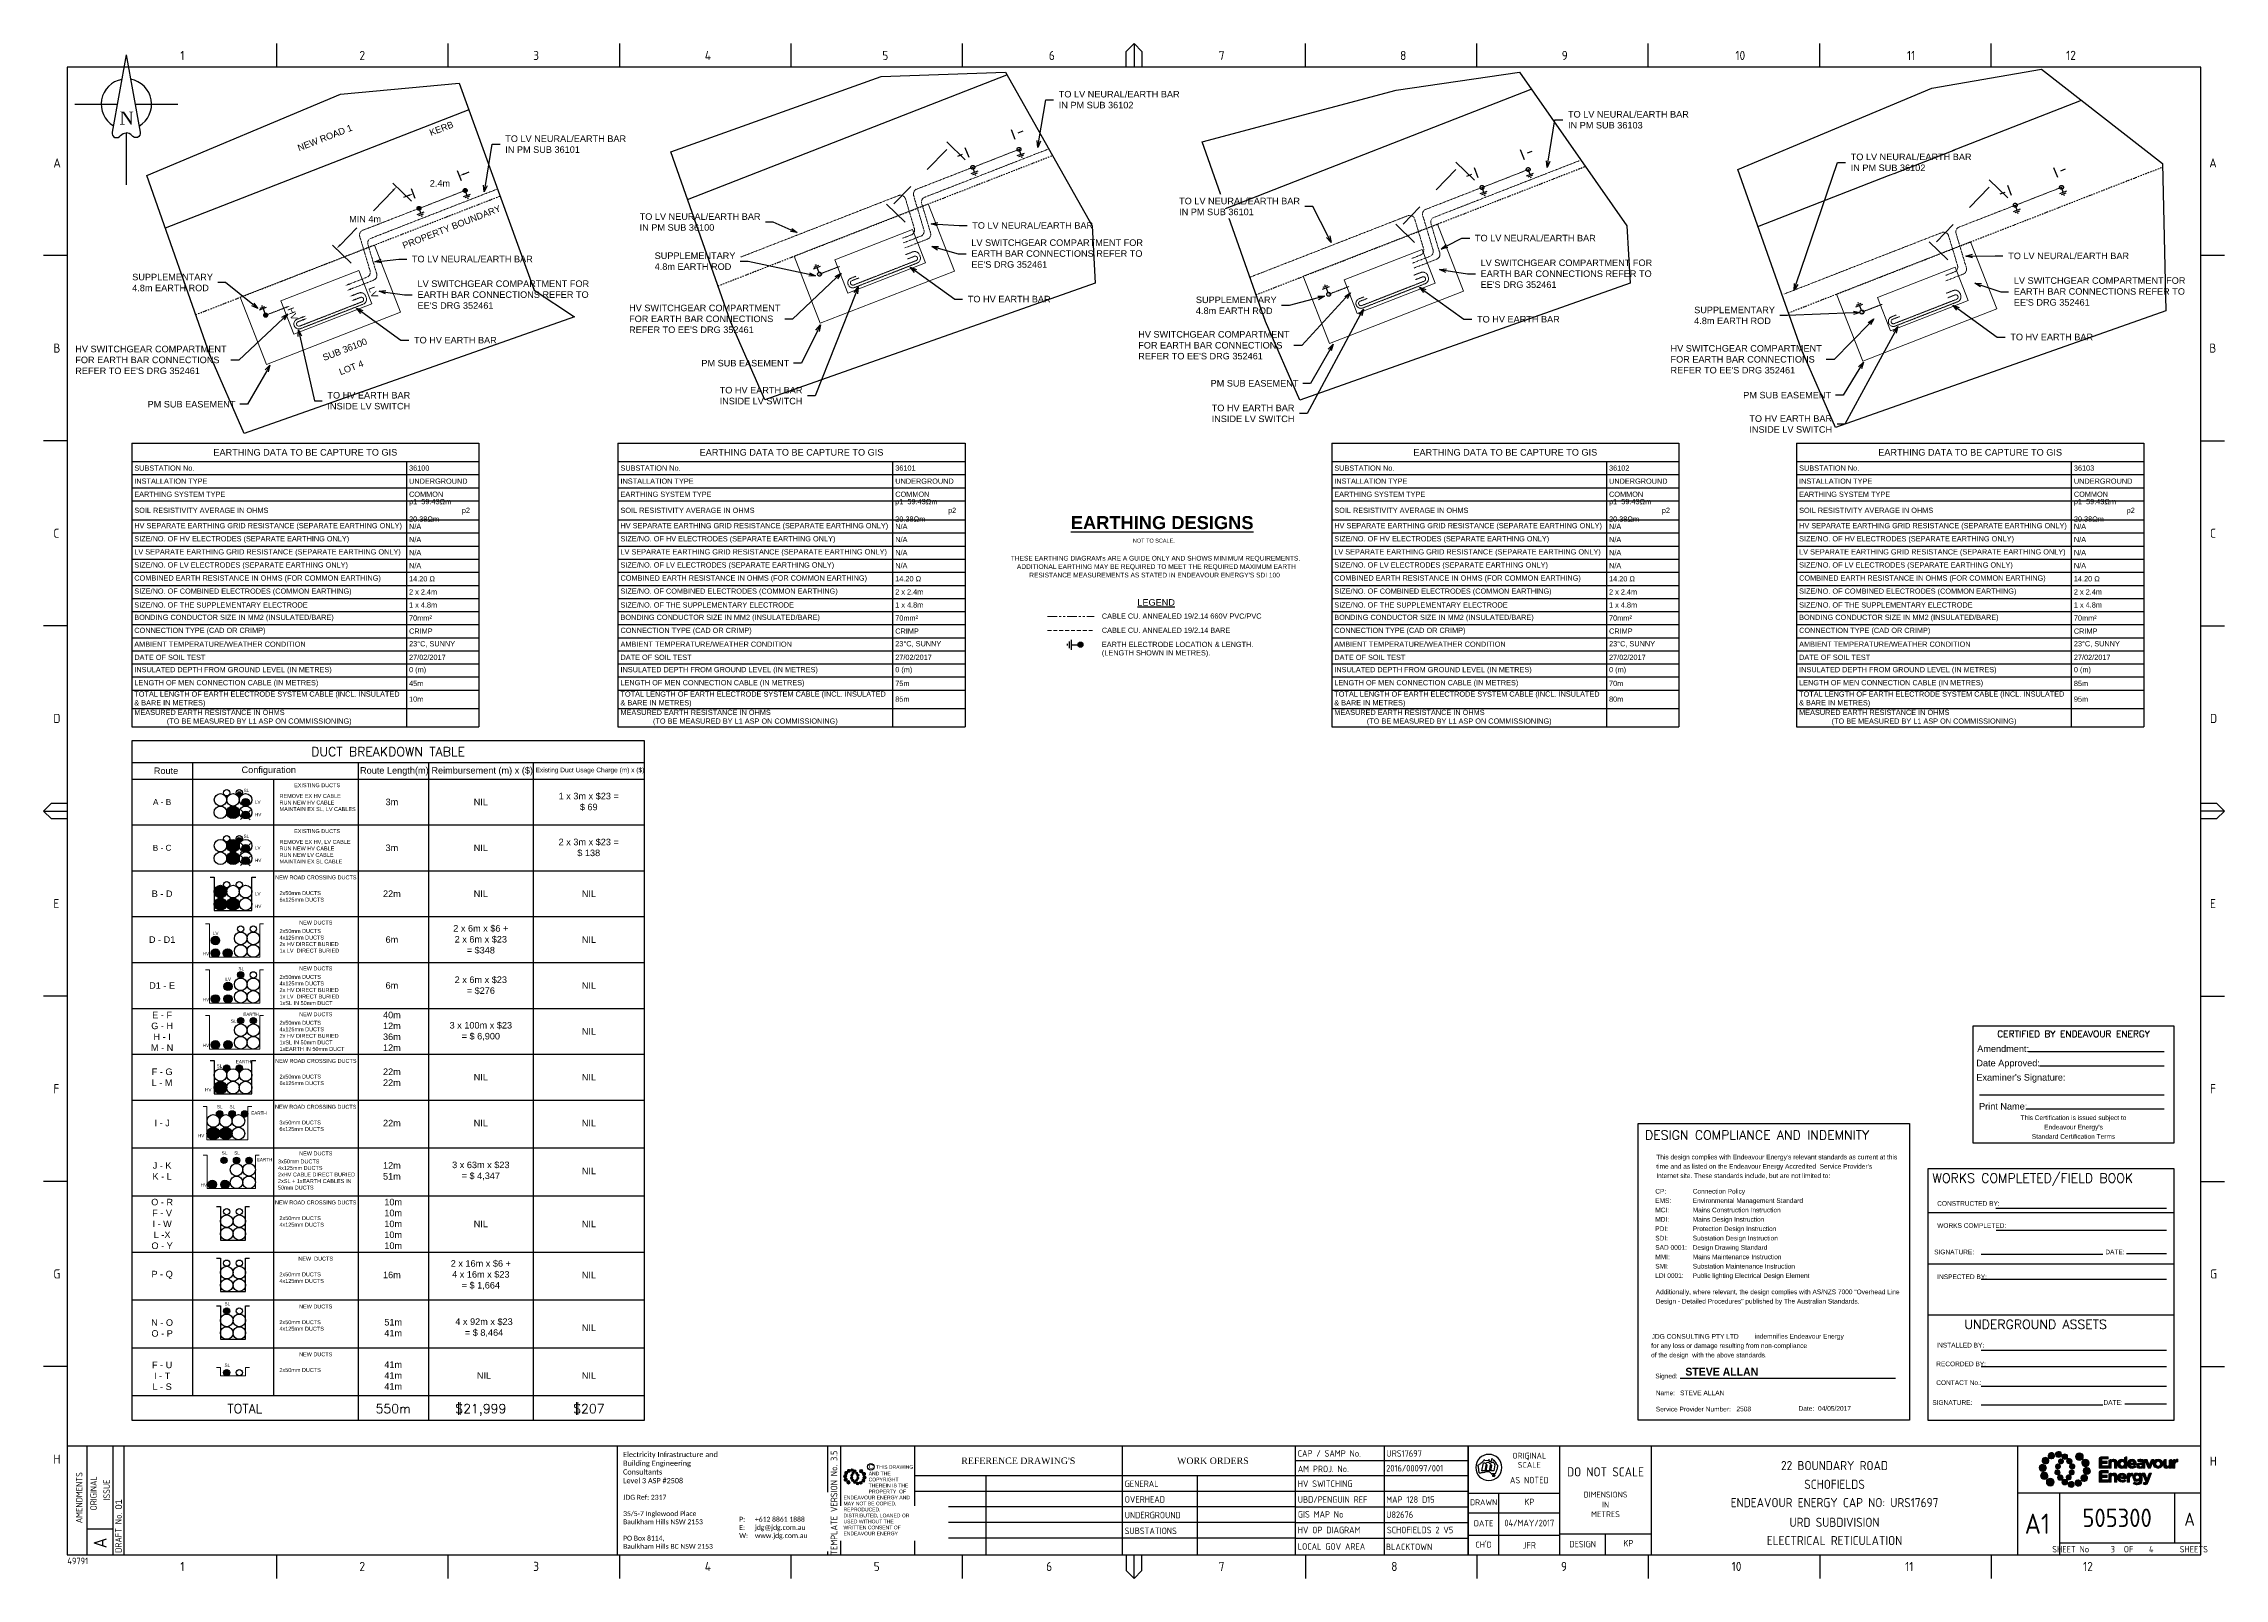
# Paper-space layout 'Sheet 3' of a CAD drawing. Header units: metres, sheet in millimetres. Extents: x -9 to 825, y -5 to 581.
# The model-space entities are those that its viewports show. They can reach past a viewport. Long polylines and large blocks are cut down to what shows.
import ezdxf
from ezdxf import colors
from ezdxf.entities.mleader import LeaderData, LeaderLine
from ezdxf.enums import TextEntityAlignment as Align
from ezdxf.math import Vec2, Vec3

# ---------------------------------------------------------------- set-up
doc = ezdxf.new("R2010")
doc.units = ezdxf.units.M
for name, pattern in [('DASHDOT2', [0.5, 0.25, -0.125, 0, -0.125]), ('DASHDOTX2', [2, 1, -0.5, 0, -0.5]), ('DASHED', [0.75, 0.5, -0.25]), ('PHANTOM2', [1.25, 0.625, -0.125, 0.125, -0.125, 0.125, -0.125])]:
    doc.linetypes.add(name, pattern=pattern)
doc.layers.get('0').update_dxf_attribs({"color": 6})
for name, color, linetype in [('_User Miscellaneous1', 7, 'Continuous'), ('_User Miscellaneous3', 7, 'Continuous'), ('_User Miscellaneous4', 7, 'Continuous'), ('_User Miscellaneous5', 7, 'Continuous'), ('_User Miscellaneous6', 7, 'Continuous'), ('_User Miscellaneous7', 7, 'Continuous'), ('_User_SL_Exist', 7, 'Continuous'), ('Duct_SP_NEW', 7, 'Continuous'), ('Notes', 7, 'Continuous'), ('SupportsUG_SP_EXT', 7, 'Continuous'), ('SupportsUG_SP_LV_SL_NEW', 2, 'Continuous')]:
    doc.layers.add(name, color=color, linetype=linetype)
doc.layers.add('Viewports', color=6, linetype='Continuous', plot=False)
doc.styles.add('ARIAL', font='arial.ttf', dxfattribs={"height": 2})
doc.styles.add('Elec', font='romand__.ttf')
doc.styles.add('iecISOCP', font='isocp.shx')
doc.styles.add('iecNAME', font='times.ttf')
doc.styles.add('iecTimesNewRoman', font='times.ttf')
doc.styles.add('POLE_LABEL', font='arial.ttf')
doc.styles.get("Standard").update_dxf_attribs({"font": 'arial.ttf'})
doc.dimstyles.get("Standard").update_dxf_attribs({"dimtxt": 0.18, "dimasz": 0.18, "dimexe": 0.18, "dimexo": 0.0625, "dimgap": 0.09, "dimtad": 0, "dimtih": 1, "dimtoh": 1, "dimdec": 4, "dimzin": 0, "dimdsep": 46, "dimtxsty": 'Standard', "dimcen": 0.09, "dimadec": 0, "dimazin": 0, "dimtfac": 1, "dimtdec": 4, "dimtofl": 0, "dimtmove": 0, "dimatfit": 3, "dimfxl": 1, "dimtolj": 1, "dimtzin": 0, "dimarcsym": 0})

# ---------------------------------------------------------------- blocks, each defined once
blk = doc.blocks.new('EE_LOGO_SMALL')
at = {"layer": 'Notes'}
h = blk.add_hatch(color=256, dxfattribs=at)
edge = h.paths.add_edge_path()
edge.add_spline(control_points=[(-8.4, 2), (-9.2, 2), (-9.8, 1.4), (-9.8, 0.7), (-9.9, -0.1), (-9.3, -0.7), (-8.6, -0.8), (-7.8, -0.8), (-7.2, -0.2), (-7.1, 0.5), (-7.1, 1.3), (-7.7, 1.9), (-8.4, 2)], knot_values=[0, 0, 0, 0, 1, 1, 1, 2, 2, 2, 3, 3, 3, 4, 4, 4, 4], degree=3, periodic=0)
h = blk.add_hatch(color=256, dxfattribs=at)
edge = h.paths.add_edge_path()
edge.add_spline(control_points=[(-6.8, 4.5), (-7.4, 4.8), (-8.2, 4.6), (-8.6, 4), (-8.9, 3.4), (-8.7, 2.6), (-8.1, 2.2), (-7.5, 1.9), (-6.7, 2.1), (-6.3, 2.7), (-6, 3.3), (-6.2, 4.1), (-6.8, 4.5)], knot_values=[0, 0, 0, 0, 1, 1, 1, 2, 2, 2, 3, 3, 3, 4, 4, 4, 4], degree=3, periodic=0)
h = blk.add_hatch(color=256, dxfattribs=at)
edge = h.paths.add_edge_path()
edge.add_spline(control_points=[(-4.2, 5.9), (-4.6, 6.5), (-5.3, 6.6), (-5.9, 6.3), (-6.4, 5.9), (-6.6, 5.1), (-6.2, 4.6), (-5.9, 4), (-5.1, 3.8), (-4.6, 4.2), (-4, 4.6), (-3.8, 5.3), (-4.2, 5.9)], knot_values=[0, 0, 0, 0, 1, 1, 1, 2, 2, 2, 3, 3, 3, 4, 4, 4, 4], degree=3, periodic=0)
h = blk.add_hatch(color=256, dxfattribs=at)
edge = h.paths.add_edge_path()
edge.add_spline(control_points=[(-1.3, 5.9), (-1.4, 6.5), (-2, 7), (-2.6, 6.9), (-3.3, 6.9), (-3.7, 6.3), (-3.7, 5.6), (-3.6, 5), (-3, 4.5), (-2.4, 4.6), (-1.7, 4.7), (-1.3, 5.2), (-1.3, 5.9)], knot_values=[0, 0, 0, 0, 1, 1, 1, 2, 2, 2, 3, 3, 3, 4, 4, 4, 4], degree=3, periodic=0)
h = blk.add_hatch(color=256, dxfattribs=at)
edge = h.paths.add_edge_path()
edge.add_spline(control_points=[(-2.5, 2.1), (-3, 2.2), (-3.5, 1.9), (-3.6, 1.3), (-3.7, 0.8), (-3.4, 0.3), (-2.9, 0.2), (-2.4, 0.1), (-1.9, 0.4), (-1.8, 0.9), (-1.7, 1.5), (-2, 2), (-2.5, 2.1)], knot_values=[0, 0, 0, 0, 1, 1, 1, 2, 2, 2, 3, 3, 3, 4, 4, 4, 4], degree=3, periodic=0)
h = blk.add_hatch(color=256, dxfattribs=at)
edge = h.paths.add_edge_path()
edge.add_spline(control_points=[(1, 4.9), (1, 4.3), (0.5, 3.8), (-0.1, 3.8), (-0.7, 3.8), (-1.2, 4.3), (-1.2, 4.9), (-1.2, 5.5), (-0.7, 6), (-0.1, 6), (0.5, 6), (1, 5.5), (1, 4.9)], knot_values=[0, 0, 0, 0, 1, 1, 1, 2, 2, 2, 3, 3, 3, 4, 4, 4, 4], degree=3, periodic=0)
edge = h.paths.add_edge_path()
edge.add_spline(control_points=[(-1.4, 4), (-1.9, 4.1), (-2.4, 3.8), (-2.5, 3.3), (-2.6, 2.7), (-2.3, 2.2), (-1.8, 2.1), (-1.3, 2), (-0.7, 2.3), (-0.6, 2.9), (-0.5, 3.4), (-0.9, 3.9), (-1.4, 4)], knot_values=[0, 0, 0, 0, 1, 1, 1, 2, 2, 2, 3, 3, 3, 4, 4, 4, 4], degree=3, periodic=0)
h = blk.add_hatch(color=256, dxfattribs=at)
edge = h.paths.add_edge_path()
edge.add_spline(control_points=[(2.3, 2.4), (2.8, 2.8), (2.8, 3.4), (2.4, 3.9), (2, 4.3), (1.4, 4.3), (0.9, 3.9), (0.5, 3.6), (0.5, 2.9), (0.9, 2.5), (1.2, 2), (1.9, 2), (2.3, 2.4)], knot_values=[0, 0, 0, 0, 1, 1, 1, 2, 2, 2, 3, 3, 3, 4, 4, 4, 4], degree=3, periodic=0)
edge = h.paths.add_edge_path()
edge.add_spline(control_points=[(1, 4.9), (1, 4.3), (0.5, 3.8), (-0.1, 3.8), (-0.7, 3.8), (-1.2, 4.3), (-1.2, 4.9), (-1.2, 5.5), (-0.7, 6), (-0.1, 6), (0.5, 6), (1, 5.5), (1, 4.9)], knot_values=[0, 0, 0, 0, 1, 1, 1, 2, 2, 2, 3, 3, 3, 4, 4, 4, 4], degree=3, periodic=0)
h = blk.add_hatch(color=256, dxfattribs=at)
edge = h.paths.add_edge_path()
edge.add_spline(control_points=[(1, 4.9), (1, 4.3), (0.5, 3.8), (-0.1, 3.8), (-0.7, 3.8), (-1.2, 4.3), (-1.2, 4.9), (-1.2, 5.5), (-0.7, 6), (-0.1, 6), (0.5, 6), (1, 5.5), (1, 4.9)], knot_values=[0, 0, 0, 0, 1, 1, 1, 2, 2, 2, 3, 3, 3, 4, 4, 4, 4], degree=3, periodic=0)
edge = h.paths.add_edge_path(flags=16)
edge.add_spline(control_points=[(1, 4.9), (1, 4.3), (0.5, 3.8), (-0.1, 3.8), (-0.7, 3.8), (-1.2, 4.3), (-1.2, 4.9), (-1.2, 5.5), (-0.7, 6), (-0.1, 6), (0.5, 6), (1, 5.5), (1, 4.9)], knot_values=[0, 0, 0, 0, 1, 1, 1, 2, 2, 2, 3, 3, 3, 4, 4, 4, 4], degree=3, periodic=0)
h = blk.add_hatch(color=256, dxfattribs=at)
edge = h.paths.add_edge_path()
edge.add_spline(control_points=[(3, 0.2), (3.5, 0.3), (3.8, 0.9), (3.7, 1.4), (3.6, 1.9), (3, 2.3), (2.5, 2.1), (1.9, 2), (1.6, 1.4), (1.8, 0.9), (1.9, 0.4), (2.5, 0.1), (3, 0.2)], knot_values=[0, 0, 0, 0, 1, 1, 1, 2, 2, 2, 3, 3, 3, 4, 4, 4, 4], degree=3, periodic=0)
h = blk.add_hatch(color=256, dxfattribs=at)
edge = h.paths.add_edge_path()
edge.add_spline(control_points=[(7, 4.9), (7, 4), (6.3, 3.4), (5.5, 3.4), (4.6, 3.4), (4, 4), (4, 4.9), (4, 5.7), (4.6, 6.4), (5.5, 6.4), (6.3, 6.4), (7, 5.7), (7, 4.9)], knot_values=[0, 0, 0, 0, 1, 1, 1, 2, 2, 2, 3, 3, 3, 4, 4, 4, 4], degree=3, periodic=0)
h = blk.add_hatch(color=256, dxfattribs=at)
edge = h.paths.add_edge_path()
edge.add_spline(control_points=[(8.4, 1.1), (9.1, 1.5), (9.4, 2.3), (9.1, 3), (8.8, 3.7), (7.9, 4.1), (7.2, 3.8), (6.5, 3.4), (6.2, 2.6), (6.5, 1.9), (6.8, 1.2), (7.7, 0.8), (8.4, 1.1)], knot_values=[0, 0, 0, 0, 1, 1, 1, 2, 2, 2, 3, 3, 3, 4, 4, 4, 4], degree=3, periodic=0)
h = blk.add_hatch(color=256, dxfattribs=at)
edge = h.paths.add_edge_path()
edge.add_spline(control_points=[(8.3, -1.9), (9, -1.9), (9.7, -1.4), (9.7, -0.6), (9.7, 0.1), (9.2, 0.8), (8.4, 0.8), (7.7, 0.8), (7, 0.3), (7, -0.5), (6.9, -1.2), (7.5, -1.9), (8.3, -1.9)], knot_values=[0, 0, 0, 0, 1, 1, 1, 2, 2, 2, 3, 3, 3, 4, 4, 4, 4], degree=3, periodic=0)
h = blk.add_hatch(color=256, dxfattribs=at)
edge = h.paths.add_edge_path()
edge.add_spline(control_points=[(-8.5, -1.1), (-9.2, -1.4), (-9.6, -2.3), (-9.3, -3), (-8.9, -3.7), (-8.1, -4), (-7.4, -3.7), (-6.7, -3.4), (-6.3, -2.5), (-6.6, -1.8), (-7, -1.1), (-7.8, -0.8), (-8.5, -1.1)], knot_values=[0, 0, 0, 0, 1, 1, 1, 2, 2, 2, 3, 3, 3, 4, 4, 4, 4], degree=3, periodic=0)
h = blk.add_hatch(color=256, dxfattribs=at)
edge = h.paths.add_edge_path()
edge.add_spline(control_points=[(-7.1, -4.8), (-7.1, -4), (-6.5, -3.3), (-5.6, -3.3), (-4.8, -3.3), (-4.1, -4), (-4.1, -4.8), (-4.1, -5.7), (-4.8, -6.3), (-5.6, -6.3), (-6.5, -6.3), (-7.1, -5.7), (-7.1, -4.8)], knot_values=[0, 0, 0, 0, 1, 1, 1, 2, 2, 2, 3, 3, 3, 4, 4, 4, 4], degree=3, periodic=0)
h = blk.add_hatch(color=256, dxfattribs=at)
edge = h.paths.add_edge_path()
edge.add_spline(control_points=[(-3.1, -0.2), (-3.7, -0.3), (-4, -0.8), (-3.8, -1.4), (-3.7, -1.9), (-3.2, -2.2), (-2.6, -2.1), (-2.1, -1.9), (-1.8, -1.4), (-1.9, -0.9), (-2.1, -0.3), (-2.6, 0), (-3.1, -0.2)], knot_values=[0, 0, 0, 0, 1, 1, 1, 2, 2, 2, 3, 3, 3, 4, 4, 4, 4], degree=3, periodic=0)
h = blk.add_hatch(color=256, dxfattribs=at)
edge = h.paths.add_edge_path()
edge.add_spline(control_points=[(-2.5, -2.3), (-2.9, -2.7), (-3, -3.4), (-2.6, -3.8), (-2.2, -4.2), (-1.5, -4.3), (-1.1, -3.9), (-0.7, -3.5), (-0.6, -2.8), (-1, -2.4), (-1.4, -2), (-2, -1.9), (-2.5, -2.3)], knot_values=[0, 0, 0, 0, 1, 1, 1, 2, 2, 2, 3, 3, 3, 4, 4, 4, 4], degree=3, periodic=0)
h = blk.add_hatch(color=256, dxfattribs=at)
edge = h.paths.add_edge_path()
edge.add_spline(control_points=[(-1.2, -4.8), (-1.2, -4.2), (-0.7, -3.7), (-0.1, -3.7), (0.5, -3.7), (1, -4.2), (1, -4.8), (1, -5.4), (0.5, -5.9), (-0.1, -5.9), (-0.7, -5.9), (-1.2, -5.4), (-1.2, -4.8)], knot_values=[0, 0, 0, 0, 1, 1, 1, 2, 2, 2, 3, 3, 3, 4, 4, 4, 4], degree=3, periodic=0)
h = blk.add_hatch(color=256, dxfattribs=at)
edge = h.paths.add_edge_path()
edge.add_spline(control_points=[(1.2, -3.9), (1.7, -4.1), (2.2, -3.7), (2.3, -3.2), (2.5, -2.7), (2.1, -2.2), (1.6, -2.1), (1.1, -2), (0.6, -2.3), (0.5, -2.8), (0.4, -3.3), (0.7, -3.8), (1.2, -3.9)], knot_values=[0, 0, 0, 0, 1, 1, 1, 2, 2, 2, 3, 3, 3, 4, 4, 4, 4], degree=3, periodic=0)
h = blk.add_hatch(color=256, dxfattribs=at)
edge = h.paths.add_edge_path()
edge.add_spline(control_points=[(1.2, -5.8), (1.3, -6.5), (1.8, -6.9), (2.5, -6.9), (3.1, -6.8), (3.6, -6.2), (3.5, -5.6), (3.4, -5), (2.9, -4.5), (2.2, -4.6), (1.6, -4.6), (1.1, -5.2), (1.2, -5.8)], knot_values=[0, 0, 0, 0, 1, 1, 1, 2, 2, 2, 3, 3, 3, 4, 4, 4, 4], degree=3, periodic=0)
h = blk.add_hatch(color=256, dxfattribs=at)
edge = h.paths.add_edge_path()
edge.add_spline(control_points=[(2.4, -2), (2.9, -2.1), (3.4, -1.8), (3.5, -1.3), (3.6, -0.8), (3.3, -0.3), (2.8, -0.2), (2.2, -0.1), (1.7, -0.4), (1.6, -0.9), (1.5, -1.4), (1.8, -1.9), (2.4, -2)], knot_values=[0, 0, 0, 0, 1, 1, 1, 2, 2, 2, 3, 3, 3, 4, 4, 4, 4], degree=3, periodic=0)
h = blk.add_hatch(color=256, dxfattribs=at)
edge = h.paths.add_edge_path()
edge.add_spline(control_points=[(4, -5.8), (4.4, -6.4), (5.2, -6.6), (5.7, -6.2), (6.3, -5.8), (6.5, -5.1), (6.1, -4.5), (5.7, -4), (5, -3.8), (4.4, -4.2), (3.8, -4.5), (3.7, -5.3), (4, -5.8)], knot_values=[0, 0, 0, 0, 1, 1, 1, 2, 2, 2, 3, 3, 3, 4, 4, 4, 4], degree=3, periodic=0)
h = blk.add_hatch(color=256, dxfattribs=at)
edge = h.paths.add_edge_path()
edge.add_spline(control_points=[(6.7, -4.4), (7.3, -4.8), (8.1, -4.6), (8.4, -4), (8.8, -3.3), (8.6, -2.6), (8, -2.2), (7.3, -1.8), (6.6, -2.1), (6.2, -2.7), (5.8, -3.3), (6, -4.1), (6.7, -4.4)], knot_values=[0, 0, 0, 0, 1, 1, 1, 2, 2, 2, 3, 3, 3, 4, 4, 4, 4], degree=3, periodic=0)
at = {"layer": 'Notes', "lineweight": 0}
for points in [[(1.8, 2.1), (1.8, 2.1)], [(-2, -2.1), (-2, -2.1)]]:
    blk.add_lwpolyline(points, dxfattribs=at)
for points in [[(-8.4, 2), (-9.2, 2), (-9.8, 1.4), (-9.8, 0.7), (-9.9, -0.1), (-9.3, -0.7), (-8.6, -0.8), (-7.8, -0.8), (-7.2, -0.2), (-7.1, 0.5), (-7.1, 1.3), (-7.7, 1.9), (-8.4, 2)], [(-6.8, 4.5), (-7.4, 4.8), (-8.2, 4.6), (-8.6, 4), (-8.9, 3.4), (-8.7, 2.6), (-8.1, 2.2), (-7.5, 1.9), (-6.7, 2.1), (-6.3, 2.7), (-6, 3.3), (-6.2, 4.1), (-6.8, 4.5)], [(-4.2, 5.9), (-4.6, 6.5), (-5.3, 6.6), (-5.9, 6.3), (-6.4, 5.9), (-6.6, 5.1), (-6.2, 4.6), (-5.9, 4), (-5.1, 3.8), (-4.6, 4.2), (-4, 4.6), (-3.8, 5.3), (-4.2, 5.9)], [(-1.3, 5.9), (-1.4, 6.5), (-2, 7), (-2.6, 6.9), (-3.3, 6.9), (-3.7, 6.3), (-3.7, 5.6), (-3.6, 5), (-3, 4.5), (-2.4, 4.6), (-1.7, 4.7), (-1.3, 5.2), (-1.3, 5.9)], [(-2.5, 2.1), (-3, 2.2), (-3.5, 1.9), (-3.6, 1.3), (-3.7, 0.8), (-3.4, 0.3), (-2.9, 0.2), (-2.4, 0.1), (-1.9, 0.4), (-1.8, 0.9), (-1.7, 1.5), (-2, 2), (-2.5, 2.1)], [(-1.4, 4), (-1.9, 4.1), (-2.4, 3.8), (-2.5, 3.3), (-2.6, 2.7), (-2.3, 2.2), (-1.8, 2.1), (-1.3, 2), (-0.7, 2.3), (-0.6, 2.9), (-0.5, 3.4), (-0.9, 3.9), (-1.4, 4)], [(1, 4.9), (1, 4.3), (0.5, 3.8), (-0.1, 3.8), (-0.7, 3.8), (-1.2, 4.3), (-1.2, 4.9), (-1.2, 5.5), (-0.7, 6), (-0.1, 6), (0.5, 6), (1, 5.5), (1, 4.9)], [(1, 4.9), (1, 4.3), (0.5, 3.8), (-0.1, 3.8), (-0.7, 3.8), (-1.2, 4.3), (-1.2, 4.9), (-1.2, 5.5), (-0.7, 6), (-0.1, 6), (0.5, 6), (1, 5.5), (1, 4.9)], [(2.3, 2.4), (2.8, 2.8), (2.8, 3.4), (2.4, 3.9), (2, 4.3), (1.4, 4.3), (0.9, 3.9), (0.5, 3.6), (0.5, 2.9), (0.9, 2.5), (1.2, 2), (1.9, 2), (2.3, 2.4)], [(3, 0.2), (3.5, 0.3), (3.8, 0.9), (3.7, 1.4), (3.6, 1.9), (3, 2.3), (2.5, 2.1), (1.9, 2), (1.6, 1.4), (1.8, 0.9), (1.9, 0.4), (2.5, 0.1), (3, 0.2)], [(7, 4.9), (7, 4), (6.3, 3.4), (5.5, 3.4), (4.6, 3.4), (4, 4), (4, 4.9), (4, 5.7), (4.6, 6.4), (5.5, 6.4), (6.3, 6.4), (7, 5.7), (7, 4.9)], [(8.4, 1.1), (9.1, 1.5), (9.4, 2.3), (9.1, 3), (8.8, 3.7), (7.9, 4.1), (7.2, 3.8), (6.5, 3.4), (6.2, 2.6), (6.5, 1.9), (6.8, 1.2), (7.7, 0.8), (8.4, 1.1)], [(8.3, -1.9), (9, -1.9), (9.7, -1.4), (9.7, -0.6), (9.7, 0.1), (9.2, 0.8), (8.4, 0.8), (7.7, 0.8), (7, 0.3), (7, -0.5), (6.9, -1.2), (7.5, -1.9), (8.3, -1.9)], [(-8.5, -1.1), (-9.2, -1.4), (-9.6, -2.3), (-9.3, -3), (-8.9, -3.7), (-8.1, -4), (-7.4, -3.7), (-6.7, -3.4), (-6.3, -2.5), (-6.6, -1.8), (-7, -1.1), (-7.8, -0.8), (-8.5, -1.1)], [(-7.1, -4.8), (-7.1, -4), (-6.5, -3.3), (-5.6, -3.3), (-4.8, -3.3), (-4.1, -4), (-4.1, -4.8), (-4.1, -5.7), (-4.8, -6.3), (-5.6, -6.3), (-6.5, -6.3), (-7.1, -5.7), (-7.1, -4.8)], [(-3.1, -0.2), (-3.7, -0.3), (-4, -0.8), (-3.8, -1.4), (-3.7, -1.9), (-3.2, -2.2), (-2.6, -2.1), (-2.1, -1.9), (-1.8, -1.4), (-1.9, -0.9), (-2.1, -0.3), (-2.6, 0), (-3.1, -0.2)], [(-2.5, -2.3), (-2.9, -2.7), (-3, -3.4), (-2.6, -3.8), (-2.2, -4.2), (-1.5, -4.3), (-1.1, -3.9), (-0.7, -3.5), (-0.6, -2.8), (-1, -2.4), (-1.4, -2), (-2, -1.9), (-2.5, -2.3)], [(-1.2, -4.8), (-1.2, -4.2), (-0.7, -3.7), (-0.1, -3.7), (0.5, -3.7), (1, -4.2), (1, -4.8), (1, -5.4), (0.5, -5.9), (-0.1, -5.9), (-0.7, -5.9), (-1.2, -5.4), (-1.2, -4.8)], [(1.2, -3.9), (1.7, -4.1), (2.2, -3.7), (2.3, -3.2), (2.5, -2.7), (2.1, -2.2), (1.6, -2.1), (1.1, -2), (0.6, -2.3), (0.5, -2.8), (0.4, -3.3), (0.7, -3.8), (1.2, -3.9)], [(1.2, -5.8), (1.3, -6.5), (1.8, -6.9), (2.5, -6.9), (3.1, -6.8), (3.6, -6.2), (3.5, -5.6), (3.4, -5), (2.9, -4.5), (2.2, -4.6), (1.6, -4.6), (1.1, -5.2), (1.2, -5.8)], [(2.4, -2), (2.9, -2.1), (3.4, -1.8), (3.5, -1.3), (3.6, -0.8), (3.3, -0.3), (2.8, -0.2), (2.2, -0.1), (1.7, -0.4), (1.6, -0.9), (1.5, -1.4), (1.8, -1.9), (2.4, -2)], [(4, -5.8), (4.4, -6.4), (5.2, -6.6), (5.7, -6.2), (6.3, -5.8), (6.5, -5.1), (6.1, -4.5), (5.7, -4), (5, -3.8), (4.4, -4.2), (3.8, -4.5), (3.7, -5.3), (4, -5.8)], [(6.7, -4.4), (7.3, -4.8), (8.1, -4.6), (8.4, -4), (8.8, -3.3), (8.6, -2.6), (8, -2.2), (7.3, -1.8), (6.6, -2.1), (6.2, -2.7), (5.8, -3.3), (6, -4.1), (6.7, -4.4)]]:
    blk.add_open_spline(points, degree=3, knots=[0, 0, 0, 0, 1, 1, 1, 2, 2, 2, 3, 3, 3, 4, 4, 4, 4], dxfattribs=at)
blk = doc.blocks.new('EE_COPYRIGHT_A1')
at = {"layer": 'Notes'}
blk.add_circle((9.53, -0.82), 1.15, dxfattribs=at)
at = {"xscale": 0.4, "yscale": 0.4, "zscale": 0.4}
blk.add_blockref('EE_LOGO_SMALL', (3.96, -4.29), dxfattribs=at)
at = {"layer": 'Notes', "insert": (0, 0), "char_height": 1.25, "width": 24.1208, "attachment_point": 1, "style": 'ARIAL'}
blk.add_mtext('\\pt8.75;               ^I{\\H1.2x;C } THIS DRAWING\\P\\pi-8.75,l8.75,t8.75,20;       ^IAND THE ^I\\P\\pi0,t8.75;COPYRIGHT\\P\\pi-8.75,t1.25,8.75;^I^ITHEREIN IS THE PROPERTY  OF \\P\\pi0,l0,t1.25;ENDEAVOUR ENERGY AND MAY NOT BE COPIED, REPRODUCED, DISTRIBUTED, LOANED OR USED WITHOUT THE WRITTEN CONSENT OF ENDEAVOUR ENERGY', dxfattribs=at)
blk = doc.blocks.new('EE_LOGO')
h = blk.add_hatch(color=7)
edge = h.paths.add_edge_path()
edge.add_spline(control_points=[(-25.34, 1.94), (-26.08, 1.98), (-26.72, 1.41), (-26.77, 0.66), (-26.81, -0.09), (-26.24, -0.72), (-25.49, -0.77), (-24.74, -0.81), (-24.1, -0.24), (-24.06, 0.51), (-24.02, 1.25), (-24.59, 1.89), (-25.34, 1.94)], knot_values=[0, 0, 0, 0, 1, 1, 1, 2, 2, 2, 3, 3, 3, 4, 4, 4, 4], degree=3, periodic=0)
h = blk.add_hatch(color=7)
edge = h.paths.add_edge_path()
edge.add_spline(control_points=[(-23.73, 4.46), (-24.34, 4.81), (-25.13, 4.61), (-25.49, 3.99), (-25.85, 3.38), (-25.64, 2.59), (-25.03, 2.23), (-24.41, 1.87), (-23.63, 2.08), (-23.27, 2.69), (-22.91, 3.31), (-23.12, 4.1), (-23.73, 4.46)], knot_values=[0, 0, 0, 0, 1, 1, 1, 2, 2, 2, 3, 3, 3, 4, 4, 4, 4], degree=3, periodic=0)
h = blk.add_hatch(color=7)
edge = h.paths.add_edge_path()
edge.add_spline(control_points=[(-21.12, 5.87), (-21.48, 6.44), (-22.24, 6.61), (-22.81, 6.24), (-23.37, 5.88), (-23.54, 5.12), (-23.17, 4.55), (-22.81, 3.98), (-22.05, 3.82), (-21.48, 4.19), (-20.92, 4.55), (-20.75, 5.31), (-21.12, 5.87)], knot_values=[0, 0, 0, 0, 1, 1, 1, 2, 2, 2, 3, 3, 3, 4, 4, 4, 4], degree=3, periodic=0)
h = blk.add_hatch(color=7)
edge = h.paths.add_edge_path()
edge.add_spline(control_points=[(-19.43, 2.06), (-19.94, 2.17), (-20.44, 1.84), (-20.55, 1.33), (-20.66, 0.82), (-20.34, 0.32), (-19.83, 0.21), (-19.32, 0.1), (-18.81, 0.42), (-18.71, 0.93), (-18.59, 1.44), (-18.92, 1.95), (-19.43, 2.06)], knot_values=[0, 0, 0, 0, 1, 1, 1, 2, 2, 2, 3, 3, 3, 4, 4, 4, 4], degree=3, periodic=0)
h = blk.add_hatch(color=7)
edge = h.paths.add_edge_path()
edge.add_spline(control_points=[(-18.27, 5.87), (-18.34, 6.5), (-18.91, 6.97), (-19.54, 6.9), (-20.18, 6.84), (-20.65, 6.27), (-20.58, 5.63), (-20.52, 4.99), (-19.95, 4.53), (-19.31, 4.59), (-18.67, 4.66), (-18.21, 5.23), (-18.27, 5.87)], knot_values=[0, 0, 0, 0, 1, 1, 1, 2, 2, 2, 3, 3, 3, 4, 4, 4, 4], degree=3, periodic=0)
h = blk.add_hatch(color=7)
edge = h.paths.add_edge_path()
edge.add_spline(control_points=[(-15.91, 4.86), (-15.91, 4.26), (-16.4, 3.77), (-17, 3.77), (-17.6, 3.77), (-18.08, 4.26), (-18.08, 4.86), (-18.08, 5.46), (-17.6, 5.95), (-17, 5.95), (-16.4, 5.95), (-15.91, 5.46), (-15.91, 4.86)], knot_values=[0, 0, 0, 0, 1, 1, 1, 2, 2, 2, 3, 3, 3, 4, 4, 4, 4], degree=3, periodic=0)
edge = h.paths.add_edge_path()
edge.add_spline(control_points=[(-18.29, 3.97), (-18.8, 4.08), (-19.3, 3.76), (-19.41, 3.25), (-19.52, 2.74), (-19.2, 2.23), (-18.69, 2.12), (-18.18, 2.01), (-17.67, 2.33), (-17.56, 2.84), (-17.45, 3.35), (-17.78, 3.86), (-18.29, 3.97)], knot_values=[0, 0, 0, 0, 1, 1, 1, 2, 2, 2, 3, 3, 3, 4, 4, 4, 4], degree=3, periodic=0)
h = blk.add_hatch(color=7)
edge = h.paths.add_edge_path()
edge.add_spline(control_points=[(-14.59, 2.36), (-14.16, 2.75), (-14.12, 3.41), (-14.51, 3.84), (-14.89, 4.27), (-15.55, 4.31), (-15.99, 3.93), (-16.42, 3.54), (-16.46, 2.88), (-16.07, 2.45), (-15.69, 2.01), (-15.02, 1.98), (-14.59, 2.36)], knot_values=[0, 0, 0, 0, 1, 1, 1, 2, 2, 2, 3, 3, 3, 4, 4, 4, 4], degree=3, periodic=0)
edge = h.paths.add_edge_path()
edge.add_spline(control_points=[(-15.91, 4.86), (-15.91, 4.26), (-16.4, 3.77), (-17, 3.77), (-17.6, 3.77), (-18.08, 4.26), (-18.08, 4.86), (-18.08, 5.46), (-17.6, 5.95), (-17, 5.95), (-16.4, 5.95), (-15.91, 5.46), (-15.91, 4.86)], knot_values=[0, 0, 0, 0, 1, 1, 1, 2, 2, 2, 3, 3, 3, 4, 4, 4, 4], degree=3, periodic=0)
h = blk.add_hatch(color=7)
edge = h.paths.add_edge_path()
edge.add_spline(control_points=[(-15.91, 4.86), (-15.91, 4.26), (-16.4, 3.77), (-17, 3.77), (-17.6, 3.77), (-18.08, 4.26), (-18.08, 4.86), (-18.08, 5.46), (-17.6, 5.95), (-17, 5.95), (-16.4, 5.95), (-15.91, 5.46), (-15.91, 4.86)], knot_values=[0, 0, 0, 0, 1, 1, 1, 2, 2, 2, 3, 3, 3, 4, 4, 4, 4], degree=3, periodic=0)
edge = h.paths.add_edge_path(flags=16)
edge.add_spline(control_points=[(-15.91, 4.86), (-15.91, 4.26), (-16.4, 3.77), (-17, 3.77), (-17.6, 3.77), (-18.08, 4.26), (-18.08, 4.86), (-18.08, 5.46), (-17.6, 5.95), (-17, 5.95), (-16.4, 5.95), (-15.91, 5.46), (-15.91, 4.86)], knot_values=[0, 0, 0, 0, 1, 1, 1, 2, 2, 2, 3, 3, 3, 4, 4, 4, 4], degree=3, periodic=0)
h = blk.add_hatch(color=7)
edge = h.paths.add_edge_path()
edge.add_spline(control_points=[(-13.94, 0.18), (-13.41, 0.32), (-13.09, 0.87), (-13.23, 1.4), (-13.37, 1.93), (-13.92, 2.25), (-14.45, 2.11), (-14.98, 1.97), (-15.3, 1.42), (-15.16, 0.89), (-15.02, 0.36), (-14.47, 0.04), (-13.94, 0.18)], knot_values=[0, 0, 0, 0, 1, 1, 1, 2, 2, 2, 3, 3, 3, 4, 4, 4, 4], degree=3, periodic=0)
h = blk.add_hatch(color=7)
edge = h.paths.add_edge_path()
edge.add_spline(control_points=[(-9.93, 4.86), (-9.93, 4.03), (-10.61, 3.35), (-11.44, 3.35), (-12.28, 3.35), (-12.95, 4.03), (-12.95, 4.86), (-12.95, 5.69), (-12.28, 6.37), (-11.44, 6.37), (-10.61, 6.37), (-9.93, 5.69), (-9.93, 4.86)], knot_values=[0, 0, 0, 0, 1, 1, 1, 2, 2, 2, 3, 3, 3, 4, 4, 4, 4], degree=3, periodic=0)
h = blk.add_hatch(color=7)
edge = h.paths.add_edge_path()
edge.add_spline(control_points=[(-8.55, 1.13), (-7.83, 1.45), (-7.5, 2.29), (-7.82, 3.01), (-8.14, 3.73), (-8.98, 4.06), (-9.7, 3.74), (-10.42, 3.42), (-10.75, 2.58), (-10.43, 1.86), (-10.11, 1.14), (-9.27, 0.81), (-8.55, 1.13)], knot_values=[0, 0, 0, 0, 1, 1, 1, 2, 2, 2, 3, 3, 3, 4, 4, 4, 4], degree=3, periodic=0)
h = blk.add_hatch(color=7)
edge = h.paths.add_edge_path()
edge.add_spline(control_points=[(-8.66, -1.92), (-7.91, -1.96), (-7.27, -1.39), (-7.23, -0.64), (-7.19, 0.1), (-7.76, 0.74), (-8.51, 0.78), (-9.25, 0.83), (-9.89, 0.26), (-9.94, -0.49), (-9.98, -1.24), (-9.41, -1.88), (-8.66, -1.92)], knot_values=[0, 0, 0, 0, 1, 1, 1, 2, 2, 2, 3, 3, 3, 4, 4, 4, 4], degree=3, periodic=0)
h = blk.add_hatch(color=7)
edge = h.paths.add_edge_path()
edge.add_spline(control_points=[(-3.85, 0.44), (-3.85, 0.44), (-3.85, 4.25), (-3.85, 4.3), (-3.85, 4.35), (-3.85, 4.86), (-3.29, 4.86), (-2.74, 4.86), (-0.49, 4.86), (-0.49, 4.86), (-0.49, 4.86), (-0.49, 4), (-0.49, 4), (-0.49, 4), (-2.89, 4), (-2.89, 4), (-2.89, 4), (-2.89, 3.1), (-2.89, 3.1), (-2.89, 3.1), (-0.8, 3.1), (-0.8, 3.1), (-0.8, 3.1), (-0.8, 2.23), (-0.8, 2.23), (-0.8, 2.23), (-2.89, 2.23), (-2.89, 2.23), (-2.89, 2.23), (-2.89, 1.31), (-2.89, 1.31), (-2.89, 1.31), (-0.49, 1.31), (-0.49, 1.31), (-0.49, 1.31), (-0.49, 0.44), (-0.49, 0.44), (-0.49, 0.44), (-3.85, 0.44), (-3.85, 0.44)], knot_values=[0, 0, 0, 0, 1, 1, 1, 2, 2, 2, 3, 3, 3, 4, 4, 4, 5, 5, 5, 6, 6, 6, 7, 7, 7, 8, 8, 8, 9, 9, 9, 10, 10, 10, 11, 11, 11, 12, 12, 12, 13, 13, 13, 13], degree=3, periodic=0)
h = blk.add_hatch(color=7)
edge = h.paths.add_edge_path()
edge.add_spline(control_points=[(1.94, 0.44), (1.94, 0.44), (1.94, 2.33), (1.94, 2.33), (1.94, 2.78), (1.73, 3.02), (1.36, 3.02), (1, 3.02), (0.76, 2.78), (0.76, 2.33), (0.76, 2.33), (0.76, 0.44), (0.76, 0.44), (0.76, 0.44), (-0.2, 0.44), (-0.2, 0.44), (-0.2, 0.44), (-0.2, 3.21), (-0.2, 3.27), (-0.2, 3.33), (-0.2, 3.82), (0.36, 3.82), (0.76, 3.82), (0.76, 3.82), (0.76, 3.82), (0.76, 3.82), (0.76, 3.35), (0.76, 3.35), (0.98, 3.63), (1.27, 3.89), (1.75, 3.89), (2.48, 3.89), (2.9, 3.41), (2.9, 2.63), (2.9, 2.63), (2.9, 0.44), (2.9, 0.44), (2.9, 0.44), (1.94, 0.44), (1.94, 0.44)], knot_values=[0, 0, 0, 0, 1, 1, 1, 2, 2, 2, 3, 3, 3, 4, 4, 4, 5, 5, 5, 6, 6, 6, 7, 7, 7, 8, 8, 8, 9, 9, 9, 10, 10, 10, 11, 11, 11, 12, 12, 12, 13, 13, 13, 13], degree=3, periodic=0)
h = blk.add_hatch(color=7)
edge = h.paths.add_edge_path(flags=16)
edge.add_spline(control_points=[(5.8, 2.13), (5.8, 2.69), (5.43, 3.07), (4.98, 3.07), (4.53, 3.07), (4.15, 2.7), (4.15, 2.13), (4.15, 2.13), (4.15, 2.12), (4.15, 2.12), (4.15, 1.56), (4.53, 1.19), (4.98, 1.19), (5.43, 1.19), (5.8, 1.56), (5.8, 2.12), (5.8, 2.12), (5.8, 2.13), (5.8, 2.13)], knot_values=[0, 0, 0, 0, 1, 1, 1, 2, 2, 2, 3, 3, 3, 4, 4, 4, 5, 5, 5, 6, 6, 6, 6], degree=3, periodic=0)
edge = h.paths.add_edge_path()
edge.add_spline(control_points=[(5.79, 0.44), (5.79, 0.44), (5.79, 0.92), (5.79, 0.92), (5.55, 0.6), (5.23, 0.37), (4.73, 0.37), (3.94, 0.37), (3.19, 0.99), (3.19, 2.12), (3.19, 2.12), (3.19, 2.13), (3.19, 2.13), (3.19, 3.26), (3.93, 3.88), (4.73, 3.88), (5.24, 3.88), (5.56, 3.65), (5.79, 3.38), (5.79, 3.38), (5.79, 4.27), (5.79, 4.3), (5.79, 4.34), (5.79, 4.86), (6.34, 4.86), (6.73, 4.86), (6.75, 4.86), (6.75, 4.86), (6.75, 4.86), (6.75, 0.44), (6.75, 0.44), (6.75, 0.44), (5.79, 0.44), (5.79, 0.44)], knot_values=[0, 0, 0, 0, 1, 1, 1, 2, 2, 2, 3, 3, 3, 4, 4, 4, 5, 5, 5, 6, 6, 6, 7, 7, 7, 8, 8, 8, 9, 9, 9, 10, 10, 10, 11, 11, 11, 11], degree=3, periodic=0)
h = blk.add_hatch(color=7)
edge = h.paths.add_edge_path()
edge.add_spline(control_points=[(8.69, 3.89), (7.7, 3.89), (7.01, 3.09), (7.01, 2.13), (7.01, 2.13), (7.01, 2.12), (7.01, 2.12), (7.01, 1.08), (7.77, 0.37), (8.78, 0.37), (9.39, 0.37), (9.85, 0.61), (10.16, 1), (10.16, 1), (9.62, 1.48), (9.62, 1.48), (9.35, 1.24), (9.12, 1.14), (8.79, 1.14), (8.33, 1.13), (8, 1.49), (7.95, 1.86), (7.91, 2.18), (7.93, 2.29), (7.95, 2.43), (8.02, 2.85), (8.29, 3.12), (8.69, 3.12), (9.09, 3.12), (9.34, 2.83), (9.4, 2.4), (9.4, 2.4), (8.14, 2.4), (8.14, 2.4), (8.14, 2.4), (8.12, 1.8), (8.64, 1.8), (9.17, 1.8), (10.32, 1.8), (10.32, 1.8), (10.33, 1.89), (10.34, 1.95), (10.34, 2.04), (10.34, 2.04), (10.34, 2.05), (10.34, 2.05), (10.34, 3.01), (9.82, 3.89), (8.69, 3.89)], knot_values=[0, 0, 0, 0, 1, 1, 1, 2, 2, 2, 3, 3, 3, 4, 4, 4, 5, 5, 5, 6, 6, 6, 7, 7, 7, 8, 8, 8, 9, 9, 9, 10, 10, 10, 11, 11, 11, 12, 12, 12, 13, 13, 13, 14, 14, 14, 15, 15, 15, 16, 16, 16, 16], degree=3, periodic=0)
h = blk.add_hatch(color=7)
edge = h.paths.add_edge_path(flags=16)
edge.add_spline(control_points=[(12.69, 1.8), (12.53, 1.88), (12.31, 1.93), (12.08, 1.93), (11.67, 1.93), (11.42, 1.77), (11.42, 1.46), (11.42, 1.46), (11.42, 1.45), (11.42, 1.45), (11.42, 1.19), (11.63, 1.04), (11.94, 1.04), (12.39, 1.04), (12.69, 1.29), (12.69, 1.63), (12.69, 1.63), (12.69, 1.8), (12.69, 1.8)], knot_values=[0, 0, 0, 0, 1, 1, 1, 2, 2, 2, 3, 3, 3, 4, 4, 4, 5, 5, 5, 6, 6, 6, 6], degree=3, periodic=0)
edge = h.paths.add_edge_path()
edge.add_spline(control_points=[(12.67, 0.44), (12.67, 0.44), (12.67, 0.81), (12.67, 0.81), (12.44, 0.55), (12.12, 0.38), (11.65, 0.38), (11.01, 0.38), (10.49, 0.74), (10.49, 1.41), (10.49, 1.41), (10.49, 1.42), (10.49, 1.42), (10.49, 2.16), (11.05, 2.5), (11.85, 2.5), (12.19, 2.5), (12.44, 2.45), (12.68, 2.37), (12.68, 2.37), (12.68, 2.42), (12.68, 2.42), (12.68, 2.82), (12.43, 3.07), (11.95, 3.07), (11.59, 3.07), (11.33, 3), (11.02, 2.89), (11.02, 2.89), (10.78, 3.62), (10.78, 3.62), (11.15, 3.78), (11.52, 3.89), (12.09, 3.89), (13.14, 3.89), (13.6, 3.35), (13.6, 2.43), (13.6, 2.43), (13.6, 0.44), (13.6, 0.44), (13.6, 0.44), (12.67, 0.44), (12.67, 0.44)], knot_values=[0, 0, 0, 0, 1, 1, 1, 2, 2, 2, 3, 3, 3, 4, 4, 4, 5, 5, 5, 6, 6, 6, 7, 7, 7, 8, 8, 8, 9, 9, 9, 10, 10, 10, 11, 11, 11, 12, 12, 12, 13, 13, 13, 14, 14, 14, 14], degree=3, periodic=0)
h = blk.add_hatch(color=7)
edge = h.paths.add_edge_path()
edge.add_spline(control_points=[(15.71, 0.44), (15.71, 0.44), (14.84, 0.44), (14.84, 0.44), (14.84, 0.44), (13.51, 3.83), (13.51, 3.83), (13.51, 3.83), (14.53, 3.83), (14.53, 3.83), (14.53, 3.83), (15.28, 1.58), (15.28, 1.58), (15.28, 1.58), (15.86, 3.3), (15.86, 3.3), (15.86, 3.3), (16.02, 3.83), (16.4, 3.83), (16.78, 3.83), (17.04, 3.83), (17.04, 3.83), (17.04, 3.83), (15.71, 0.44), (15.71, 0.44)], knot_values=[0, 0, 0, 0, 1, 1, 1, 2, 2, 2, 3, 3, 3, 4, 4, 4, 5, 5, 5, 6, 6, 6, 7, 7, 7, 8, 8, 8, 8], degree=3, periodic=0)
h = blk.add_hatch(color=7)
edge = h.paths.add_edge_path(flags=16)
edge.add_spline(control_points=[(19.52, 2.16), (19.52, 2.66), (19.16, 3.09), (18.63, 3.09), (18.08, 3.09), (17.75, 2.67), (17.75, 2.17), (17.75, 2.17), (17.75, 2.16), (17.75, 2.16), (17.75, 1.66), (18.11, 1.22), (18.64, 1.22), (19.19, 1.22), (19.52, 1.65), (19.52, 2.15), (19.52, 2.15), (19.52, 2.16), (19.52, 2.16)], knot_values=[0, 0, 0, 0, 1, 1, 1, 2, 2, 2, 3, 3, 3, 4, 4, 4, 5, 5, 5, 6, 6, 6, 6], degree=3, periodic=0)
edge = h.paths.add_edge_path()
edge.add_spline(control_points=[(18.63, 0.4), (17.58, 0.4), (16.8, 1.17), (16.8, 2.15), (16.8, 2.15), (16.8, 2.16), (16.8, 2.16), (16.8, 3.13), (17.59, 3.92), (18.64, 3.92), (19.69, 3.92), (20.46, 3.14), (20.46, 2.17), (20.46, 2.17), (20.46, 2.16), (20.46, 2.16), (20.46, 1.19), (19.68, 0.4), (18.63, 0.4)], knot_values=[0, 0, 0, 0, 1, 1, 1, 2, 2, 2, 3, 3, 3, 4, 4, 4, 5, 5, 5, 6, 6, 6, 6], degree=3, periodic=0)
h = blk.add_hatch(color=7)
edge = h.paths.add_edge_path()
edge.add_spline(control_points=[(22.86, 0.44), (22.86, 0.44), (22.86, 0.92), (22.86, 0.92), (22.64, 0.64), (22.36, 0.38), (21.87, 0.38), (21.15, 0.38), (20.72, 0.86), (20.72, 1.63), (20.72, 1.63), (20.72, 3.22), (20.72, 3.27), (20.72, 3.32), (20.72, 3.82), (21.28, 3.82), (21.68, 3.82), (21.68, 3.82), (21.68, 3.82), (21.68, 3.82), (21.68, 1.94), (21.68, 1.94), (21.68, 1.48), (21.9, 1.25), (22.26, 1.25), (22.63, 1.25), (22.86, 1.48), (22.86, 1.94), (22.86, 1.94), (22.86, 3.2), (22.86, 3.27), (22.86, 3.34), (22.87, 3.82), (23.42, 3.82), (23.82, 3.82), (23.82, 3.82), (23.82, 3.82), (23.82, 3.82), (23.82, 0.44), (23.82, 0.44), (23.82, 0.44), (22.86, 0.44), (22.86, 0.44)], knot_values=[0, 0, 0, 0, 1, 1, 1, 2, 2, 2, 3, 3, 3, 4, 4, 4, 5, 5, 5, 6, 6, 6, 7, 7, 7, 8, 8, 8, 9, 9, 9, 10, 10, 10, 11, 11, 11, 12, 12, 12, 13, 13, 13, 14, 14, 14, 14], degree=3, periodic=0)
h = blk.add_hatch(color=7)
edge = h.paths.add_edge_path()
edge.add_spline(control_points=[(26.09, 2.88), (25.46, 2.88), (25.06, 2.5), (25.06, 1.69), (25.06, 1.69), (25.06, 0.44), (25.06, 0.44), (25.06, 0.44), (24.1, 0.44), (24.1, 0.44), (24.1, 0.44), (24.1, 3.24), (24.1, 3.27), (24.1, 3.3), (24.1, 3.83), (24.66, 3.83), (25.22, 3.83), (25.06, 3.83), (25.06, 3.83), (25.06, 3.83), (25.06, 3.14), (25.06, 3.14), (25.26, 3.61), (25.58, 3.91), (26.14, 3.89), (26.14, 3.89), (26.14, 2.88), (26.14, 2.88), (26.14, 2.88), (26.09, 2.88), (26.09, 2.88)], knot_values=[0, 0, 0, 0, 1, 1, 1, 2, 2, 2, 3, 3, 3, 4, 4, 4, 5, 5, 5, 6, 6, 6, 7, 7, 7, 8, 8, 8, 9, 9, 9, 10, 10, 10, 10], degree=3, periodic=0)
h = blk.add_hatch(color=7)
edge = h.paths.add_edge_path()
edge.add_spline(control_points=[(-25.45, -1.11), (-26.17, -1.43), (-26.5, -2.27), (-26.18, -2.99), (-25.86, -3.71), (-25.02, -4.04), (-24.3, -3.72), (-23.58, -3.4), (-23.25, -2.56), (-23.57, -1.84), (-23.88, -1.12), (-24.72, -0.79), (-25.45, -1.11)], knot_values=[0, 0, 0, 0, 1, 1, 1, 2, 2, 2, 3, 3, 3, 4, 4, 4, 4], degree=3, periodic=0)
h = blk.add_hatch(color=7)
edge = h.paths.add_edge_path()
edge.add_spline(control_points=[(-24.06, -4.84), (-24.06, -4.01), (-23.39, -3.33), (-22.55, -3.33), (-21.72, -3.33), (-21.04, -4.01), (-21.04, -4.84), (-21.04, -5.68), (-21.72, -6.35), (-22.55, -6.35), (-23.39, -6.35), (-24.06, -5.68), (-24.06, -4.84)], knot_values=[0, 0, 0, 0, 1, 1, 1, 2, 2, 2, 3, 3, 3, 4, 4, 4, 4], degree=3, periodic=0)
h = blk.add_hatch(color=7)
edge = h.paths.add_edge_path()
edge.add_spline(control_points=[(-20.06, -0.16), (-20.59, -0.3), (-20.9, -0.85), (-20.76, -1.38), (-20.63, -1.91), (-20.08, -2.23), (-19.55, -2.09), (-19.02, -1.95), (-18.7, -1.4), (-18.84, -0.87), (-18.98, -0.34), (-19.52, -0.02), (-20.06, -0.16)], knot_values=[0, 0, 0, 0, 1, 1, 1, 2, 2, 2, 3, 3, 3, 4, 4, 4, 4], degree=3, periodic=0)
h = blk.add_hatch(color=7)
edge = h.paths.add_edge_path()
edge.add_spline(control_points=[(-19.41, -2.34), (-19.84, -2.73), (-19.88, -3.39), (-19.49, -3.82), (-19.1, -4.26), (-18.44, -4.29), (-18.01, -3.91), (-17.58, -3.52), (-17.54, -2.86), (-17.93, -2.43), (-18.31, -2), (-18.97, -1.96), (-19.41, -2.34)], knot_values=[0, 0, 0, 0, 1, 1, 1, 2, 2, 2, 3, 3, 3, 4, 4, 4, 4], degree=3, periodic=0)
h = blk.add_hatch(color=7)
edge = h.paths.add_edge_path()
edge.add_spline(control_points=[(-18.08, -4.84), (-18.08, -4.24), (-17.6, -3.76), (-17, -3.76), (-16.4, -3.76), (-15.91, -4.24), (-15.91, -4.84), (-15.91, -5.44), (-16.4, -5.93), (-17, -5.93), (-17.6, -5.93), (-18.08, -5.44), (-18.08, -4.84)], knot_values=[0, 0, 0, 0, 1, 1, 1, 2, 2, 2, 3, 3, 3, 4, 4, 4, 4], degree=3, periodic=0)
h = blk.add_hatch(color=7)
edge = h.paths.add_edge_path()
edge.add_spline(control_points=[(-15.71, -3.95), (-15.2, -4.06), (-14.69, -3.74), (-14.58, -3.23), (-14.47, -2.72), (-14.8, -2.21), (-15.31, -2.1), (-15.82, -1.99), (-16.32, -2.32), (-16.43, -2.83), (-16.54, -3.34), (-16.22, -3.84), (-15.71, -3.95)], knot_values=[0, 0, 0, 0, 1, 1, 1, 2, 2, 2, 3, 3, 3, 4, 4, 4, 4], degree=3, periodic=0)
h = blk.add_hatch(color=7)
edge = h.paths.add_edge_path()
edge.add_spline(control_points=[(-15.72, -5.85), (-15.66, -6.49), (-15.09, -6.95), (-14.45, -6.89), (-13.81, -6.82), (-13.35, -6.25), (-13.41, -5.62), (-13.48, -4.98), (-14.05, -4.51), (-14.68, -4.58), (-15.33, -4.64), (-15.79, -5.21), (-15.72, -5.85)], knot_values=[0, 0, 0, 0, 1, 1, 1, 2, 2, 2, 3, 3, 3, 4, 4, 4, 4], degree=3, periodic=0)
h = blk.add_hatch(color=7)
edge = h.paths.add_edge_path()
edge.add_spline(control_points=[(-14.57, -2.04), (-14.06, -2.15), (-13.55, -1.83), (-13.44, -1.32), (-13.33, -0.81), (-13.66, -0.3), (-14.17, -0.19), (-14.68, -0.08), (-15.18, -0.4), (-15.29, -0.92), (-15.4, -1.43), (-15.08, -1.93), (-14.57, -2.04)], knot_values=[0, 0, 0, 0, 1, 1, 1, 2, 2, 2, 3, 3, 3, 4, 4, 4, 4], degree=3, periodic=0)
h = blk.add_hatch(color=7)
edge = h.paths.add_edge_path()
edge.add_spline(control_points=[(-12.88, -5.86), (-12.52, -6.43), (-11.76, -6.59), (-11.19, -6.23), (-10.62, -5.86), (-10.46, -5.1), (-10.82, -4.53), (-11.19, -3.97), (-11.95, -3.8), (-12.51, -4.17), (-13.08, -4.53), (-13.25, -5.29), (-12.88, -5.86)], knot_values=[0, 0, 0, 0, 1, 1, 1, 2, 2, 2, 3, 3, 3, 4, 4, 4, 4], degree=3, periodic=0)
h = blk.add_hatch(color=7)
edge = h.paths.add_edge_path()
edge.add_spline(control_points=[(-10.27, -4.44), (-9.65, -4.79), (-8.86, -4.59), (-8.51, -3.97), (-8.15, -3.36), (-8.36, -2.57), (-8.97, -2.22), (-9.58, -1.86), (-10.37, -2.06), (-10.73, -2.68), (-11.09, -3.29), (-10.88, -4.08), (-10.27, -4.44)], knot_values=[0, 0, 0, 0, 1, 1, 1, 2, 2, 2, 3, 3, 3, 4, 4, 4, 4], degree=3, periodic=0)
h = blk.add_hatch(color=7)
edge = h.paths.add_edge_path()
edge.add_spline(control_points=[(-3.85, -4.84), (-3.85, -4.84), (-3.85, -1.03), (-3.85, -0.98), (-3.85, -0.94), (-3.85, -0.42), (-3.29, -0.42), (-2.74, -0.42), (-0.49, -0.42), (-0.49, -0.42), (-0.49, -0.42), (-0.49, -1.29), (-0.49, -1.29), (-0.49, -1.29), (-2.89, -1.29), (-2.89, -1.29), (-2.89, -1.29), (-2.89, -2.19), (-2.89, -2.19), (-2.89, -2.19), (-0.8, -2.19), (-0.8, -2.19), (-0.8, -2.19), (-0.8, -3.05), (-0.8, -3.05), (-0.8, -3.05), (-2.89, -3.05), (-2.89, -3.05), (-2.89, -3.05), (-2.89, -3.98), (-2.89, -3.98), (-2.89, -3.98), (-0.49, -3.98), (-0.49, -3.98), (-0.49, -3.98), (-0.49, -4.84), (-0.49, -4.84), (-0.49, -4.84), (-3.85, -4.84), (-3.85, -4.84)], knot_values=[0, 0, 0, 0, 1, 1, 1, 2, 2, 2, 3, 3, 3, 4, 4, 4, 5, 5, 5, 6, 6, 6, 7, 7, 7, 8, 8, 8, 9, 9, 9, 10, 10, 10, 11, 11, 11, 12, 12, 12, 13, 13, 13, 13], degree=3, periodic=0)
h = blk.add_hatch(color=7)
edge = h.paths.add_edge_path()
edge.add_spline(control_points=[(1.94, -4.84), (1.94, -4.84), (1.94, -2.96), (1.94, -2.96), (1.94, -2.5), (1.73, -2.27), (1.36, -2.27), (1, -2.27), (0.76, -2.5), (0.76, -2.96), (0.76, -2.96), (0.76, -4.84), (0.76, -4.84), (0.76, -4.84), (-0.2, -4.84), (-0.2, -4.84), (-0.2, -4.84), (-0.2, -2.07), (-0.2, -2.01), (-0.2, -1.96), (-0.2, -1.46), (0.36, -1.46), (0.76, -1.46), (0.76, -1.46), (0.76, -1.46), (0.76, -1.46), (0.76, -1.94), (0.76, -1.94), (0.98, -1.65), (1.27, -1.4), (1.75, -1.4), (2.48, -1.4), (2.9, -1.88), (2.9, -2.65), (2.9, -2.65), (2.9, -4.84), (2.9, -4.84), (2.9, -4.84), (1.94, -4.84), (1.94, -4.84)], knot_values=[0, 0, 0, 0, 1, 1, 1, 2, 2, 2, 3, 3, 3, 4, 4, 4, 5, 5, 5, 6, 6, 6, 7, 7, 7, 8, 8, 8, 9, 9, 9, 10, 10, 10, 11, 11, 11, 12, 12, 12, 13, 13, 13, 13], degree=3, periodic=0)
h = blk.add_hatch(color=7)
edge = h.paths.add_edge_path()
edge.add_spline(control_points=[(4.87, -1.4), (3.88, -1.4), (3.19, -2.19), (3.19, -3.16), (3.19, -3.16), (3.19, -3.17), (3.19, -3.17), (3.19, -4.21), (3.94, -4.92), (4.96, -4.92), (5.57, -4.92), (6.03, -4.68), (6.34, -4.29), (6.34, -4.29), (5.79, -3.8), (5.79, -3.8), (5.53, -4.05), (5.29, -4.14), (4.97, -4.15), (4.51, -4.16), (4.18, -3.79), (4.13, -3.42), (4.09, -3.1), (4.11, -3), (4.13, -2.86), (4.2, -2.44), (4.47, -2.17), (4.87, -2.17), (5.27, -2.17), (5.52, -2.46), (5.58, -2.89), (5.58, -2.89), (4.32, -2.89), (4.32, -2.89), (4.32, -2.89), (4.29, -3.49), (4.82, -3.49), (5.35, -3.49), (6.5, -3.49), (6.5, -3.49), (6.51, -3.4), (6.51, -3.34), (6.51, -3.25), (6.51, -3.25), (6.51, -3.23), (6.51, -3.23), (6.51, -2.27), (6, -1.4), (4.87, -1.4)], knot_values=[0, 0, 0, 0, 1, 1, 1, 2, 2, 2, 3, 3, 3, 4, 4, 4, 5, 5, 5, 6, 6, 6, 7, 7, 7, 8, 8, 8, 9, 9, 9, 10, 10, 10, 11, 11, 11, 12, 12, 12, 13, 13, 13, 14, 14, 14, 15, 15, 15, 16, 16, 16, 16], degree=3, periodic=0)
h = blk.add_hatch(color=7)
edge = h.paths.add_edge_path()
edge.add_spline(control_points=[(8.77, -2.4), (8.13, -2.4), (7.74, -2.79), (7.74, -3.6), (7.74, -3.6), (7.74, -4.85), (7.74, -4.85), (7.74, -4.85), (6.78, -4.85), (6.78, -4.85), (6.78, -4.85), (6.78, -2.05), (6.78, -2.02), (6.78, -1.99), (6.77, -1.46), (7.33, -1.46), (7.74, -1.46), (7.74, -1.46), (7.74, -1.46), (7.74, -1.46), (7.74, -2.15), (7.74, -2.15), (7.93, -1.68), (8.25, -1.37), (8.82, -1.4), (8.82, -1.4), (8.82, -2.4), (8.82, -2.4), (8.82, -2.4), (8.77, -2.4), (8.77, -2.4)], knot_values=[0, 0, 0, 0, 1, 1, 1, 2, 2, 2, 3, 3, 3, 4, 4, 4, 5, 5, 5, 6, 6, 6, 7, 7, 7, 8, 8, 8, 9, 9, 9, 10, 10, 10, 10], degree=3, periodic=0)
h = blk.add_hatch(color=7)
edge = h.paths.add_edge_path(flags=16)
edge.add_spline(control_points=[(11.56, -2.97), (11.56, -2.51), (11.2, -2.19), (10.73, -2.19), (10.26, -2.19), (9.91, -2.51), (9.91, -2.97), (9.91, -2.97), (9.91, -2.99), (9.91, -2.99), (9.91, -3.45), (10.26, -3.77), (10.73, -3.77), (11.2, -3.77), (11.56, -3.45), (11.56, -2.99), (11.56, -2.99), (11.56, -2.97), (11.56, -2.97)], knot_values=[0, 0, 0, 0, 1, 1, 1, 2, 2, 2, 3, 3, 3, 4, 4, 4, 5, 5, 5, 6, 6, 6, 6], degree=3, periodic=0)
edge = h.paths.add_edge_path()
edge.add_spline(control_points=[(10.62, -5.87), (10.07, -5.87), (9.55, -5.74), (9.12, -5.51), (9.12, -5.51), (9.45, -4.79), (9.45, -4.79), (9.8, -4.99), (10.14, -5.1), (10.59, -5.1), (11.25, -5.1), (11.56, -4.79), (11.56, -4.18), (11.56, -4.18), (11.56, -4.02), (11.56, -4.02), (11.27, -4.36), (10.96, -4.57), (10.45, -4.57), (9.66, -4.57), (8.95, -3.99), (8.95, -2.99), (8.95, -2.99), (8.95, -2.97), (8.95, -2.97), (8.95, -1.96), (9.68, -1.4), (10.45, -1.4), (10.98, -1.4), (11.29, -1.62), (11.54, -1.9), (11.54, -1.9), (11.54, -1.46), (11.54, -1.46), (11.54, -1.46), (11.54, -1.46), (11.95, -1.46), (12.51, -1.46), (12.5, -2.02), (12.5, -2.02), (12.5, -2.02), (12.5, -4.08), (12.5, -4.08), (12.5, -5.36), (11.87, -5.87), (10.62, -5.87)], knot_values=[0, 0, 0, 0, 1, 1, 1, 2, 2, 2, 3, 3, 3, 4, 4, 4, 5, 5, 5, 6, 6, 6, 7, 7, 7, 8, 8, 8, 9, 9, 9, 10, 10, 10, 11, 11, 11, 12, 12, 12, 13, 13, 13, 14, 14, 14, 15, 15, 15, 15], degree=3, periodic=0)
h = blk.add_hatch(color=7)
edge = h.paths.add_edge_path()
edge.add_spline(control_points=[(14.84, -4.92), (14.58, -5.61), (14.31, -5.87), (13.73, -5.87), (13.38, -5.87), (13.13, -5.78), (12.88, -5.64), (12.88, -5.64), (13.2, -4.94), (13.2, -4.94), (13.33, -5.02), (13.49, -5.07), (13.61, -5.07), (13.78, -5.07), (13.86, -5.02), (13.95, -4.85), (13.95, -4.85), (12.62, -1.46), (12.62, -1.46), (12.62, -1.46), (13.64, -1.46), (13.64, -1.46), (13.64, -1.46), (14.41, -3.76), (14.41, -3.76), (14.41, -3.76), (14.97, -2.01), (14.97, -2.01), (14.97, -2.01), (15.14, -1.46), (15.5, -1.46), (15.86, -1.46), (16.14, -1.46), (16.14, -1.46), (16.14, -1.46), (14.84, -4.92), (14.84, -4.92)], knot_values=[0, 0, 0, 0, 1, 1, 1, 2, 2, 2, 3, 3, 3, 4, 4, 4, 5, 5, 5, 6, 6, 6, 7, 7, 7, 8, 8, 8, 9, 9, 9, 10, 10, 10, 11, 11, 11, 12, 12, 12, 12], degree=3, periodic=0)
at = {"color": 7, "lineweight": 0}
for points in [[(-15.08, 2.11), (-15.08, 2.11)], [(-18.92, -2.1), (-18.92, -2.1)]]:
    blk.add_lwpolyline(points, dxfattribs=at)
for points, knots in [([(-25.34, 1.94), (-26.08, 1.98), (-26.72, 1.41), (-26.77, 0.66), (-26.81, -0.09), (-26.24, -0.72), (-25.49, -0.77), (-24.74, -0.81), (-24.1, -0.24), (-24.06, 0.51), (-24.02, 1.25), (-24.59, 1.89), (-25.34, 1.94)], [0, 0, 0, 0, 1, 1, 1, 2, 2, 2, 3, 3, 3, 4, 4, 4, 4]), ([(-23.73, 4.46), (-24.34, 4.81), (-25.13, 4.61), (-25.49, 3.99), (-25.85, 3.38), (-25.64, 2.59), (-25.03, 2.23), (-24.41, 1.87), (-23.63, 2.08), (-23.27, 2.69), (-22.91, 3.31), (-23.12, 4.1), (-23.73, 4.46)], [0, 0, 0, 0, 1, 1, 1, 2, 2, 2, 3, 3, 3, 4, 4, 4, 4]), ([(-21.12, 5.87), (-21.48, 6.44), (-22.24, 6.61), (-22.81, 6.24), (-23.37, 5.88), (-23.54, 5.12), (-23.17, 4.55), (-22.81, 3.98), (-22.05, 3.82), (-21.48, 4.19), (-20.92, 4.55), (-20.75, 5.31), (-21.12, 5.87)], [0, 0, 0, 0, 1, 1, 1, 2, 2, 2, 3, 3, 3, 4, 4, 4, 4]), ([(-19.43, 2.06), (-19.94, 2.17), (-20.44, 1.84), (-20.55, 1.33), (-20.66, 0.82), (-20.34, 0.32), (-19.83, 0.21), (-19.32, 0.1), (-18.81, 0.42), (-18.71, 0.93), (-18.59, 1.44), (-18.92, 1.95), (-19.43, 2.06)], [0, 0, 0, 0, 1, 1, 1, 2, 2, 2, 3, 3, 3, 4, 4, 4, 4]), ([(-18.27, 5.87), (-18.34, 6.5), (-18.91, 6.97), (-19.54, 6.9), (-20.18, 6.84), (-20.65, 6.27), (-20.58, 5.63), (-20.52, 4.99), (-19.95, 4.53), (-19.31, 4.59), (-18.67, 4.66), (-18.21, 5.23), (-18.27, 5.87)], [0, 0, 0, 0, 1, 1, 1, 2, 2, 2, 3, 3, 3, 4, 4, 4, 4]), ([(-18.29, 3.97), (-18.8, 4.08), (-19.3, 3.76), (-19.41, 3.25), (-19.52, 2.74), (-19.2, 2.23), (-18.69, 2.12), (-18.18, 2.01), (-17.67, 2.33), (-17.56, 2.84), (-17.45, 3.35), (-17.78, 3.86), (-18.29, 3.97)], [0, 0, 0, 0, 1, 1, 1, 2, 2, 2, 3, 3, 3, 4, 4, 4, 4]), ([(-15.91, 4.86), (-15.91, 4.26), (-16.4, 3.77), (-17, 3.77), (-17.6, 3.77), (-18.08, 4.26), (-18.08, 4.86), (-18.08, 5.46), (-17.6, 5.95), (-17, 5.95), (-16.4, 5.95), (-15.91, 5.46), (-15.91, 4.86)], [0, 0, 0, 0, 1, 1, 1, 2, 2, 2, 3, 3, 3, 4, 4, 4, 4]), ([(-15.91, 4.86), (-15.91, 4.26), (-16.4, 3.77), (-17, 3.77), (-17.6, 3.77), (-18.08, 4.26), (-18.08, 4.86), (-18.08, 5.46), (-17.6, 5.95), (-17, 5.95), (-16.4, 5.95), (-15.91, 5.46), (-15.91, 4.86)], [0, 0, 0, 0, 1, 1, 1, 2, 2, 2, 3, 3, 3, 4, 4, 4, 4]), ([(-14.59, 2.36), (-14.16, 2.75), (-14.12, 3.41), (-14.51, 3.84), (-14.89, 4.27), (-15.55, 4.31), (-15.99, 3.93), (-16.42, 3.54), (-16.46, 2.88), (-16.07, 2.45), (-15.69, 2.01), (-15.02, 1.98), (-14.59, 2.36)], [0, 0, 0, 0, 1, 1, 1, 2, 2, 2, 3, 3, 3, 4, 4, 4, 4]), ([(-13.94, 0.18), (-13.41, 0.32), (-13.09, 0.87), (-13.23, 1.4), (-13.37, 1.93), (-13.92, 2.25), (-14.45, 2.11), (-14.98, 1.97), (-15.3, 1.42), (-15.16, 0.89), (-15.02, 0.36), (-14.47, 0.04), (-13.94, 0.18)], [0, 0, 0, 0, 1, 1, 1, 2, 2, 2, 3, 3, 3, 4, 4, 4, 4]), ([(-9.93, 4.86), (-9.93, 4.03), (-10.61, 3.35), (-11.44, 3.35), (-12.28, 3.35), (-12.95, 4.03), (-12.95, 4.86), (-12.95, 5.69), (-12.28, 6.37), (-11.44, 6.37), (-10.61, 6.37), (-9.93, 5.69), (-9.93, 4.86)], [0, 0, 0, 0, 1, 1, 1, 2, 2, 2, 3, 3, 3, 4, 4, 4, 4]), ([(-8.55, 1.13), (-7.83, 1.45), (-7.5, 2.29), (-7.82, 3.01), (-8.14, 3.73), (-8.98, 4.06), (-9.7, 3.74), (-10.42, 3.42), (-10.75, 2.58), (-10.43, 1.86), (-10.11, 1.14), (-9.27, 0.81), (-8.55, 1.13)], [0, 0, 0, 0, 1, 1, 1, 2, 2, 2, 3, 3, 3, 4, 4, 4, 4]), ([(-8.66, -1.92), (-7.91, -1.96), (-7.27, -1.39), (-7.23, -0.64), (-7.19, 0.1), (-7.76, 0.74), (-8.51, 0.78), (-9.25, 0.83), (-9.89, 0.26), (-9.94, -0.49), (-9.98, -1.24), (-9.41, -1.88), (-8.66, -1.92)], [0, 0, 0, 0, 1, 1, 1, 2, 2, 2, 3, 3, 3, 4, 4, 4, 4]), ([(-3.85, 0.44), (-3.85, 0.44), (-3.85, 4.25), (-3.85, 4.3), (-3.85, 4.35), (-3.85, 4.86), (-3.29, 4.86), (-2.74, 4.86), (-0.49, 4.86), (-0.49, 4.86), (-0.49, 4.86), (-0.49, 4), (-0.49, 4), (-0.49, 4), (-2.89, 4), (-2.89, 4), (-2.89, 4), (-2.89, 3.1), (-2.89, 3.1), (-2.89, 3.1), (-0.8, 3.1), (-0.8, 3.1), (-0.8, 3.1), (-0.8, 2.23), (-0.8, 2.23), (-0.8, 2.23), (-2.89, 2.23), (-2.89, 2.23), (-2.89, 2.23), (-2.89, 1.31), (-2.89, 1.31), (-2.89, 1.31), (-0.49, 1.31), (-0.49, 1.31), (-0.49, 1.31), (-0.49, 0.44), (-0.49, 0.44), (-0.49, 0.44), (-3.85, 0.44), (-3.85, 0.44)], [0, 0, 0, 0, 1, 1, 1, 2, 2, 2, 3, 3, 3, 4, 4, 4, 5, 5, 5, 6, 6, 6, 7, 7, 7, 8, 8, 8, 9, 9, 9, 10, 10, 10, 11, 11, 11, 12, 12, 12, 13, 13, 13, 13]), ([(1.94, 0.44), (1.94, 0.44), (1.94, 2.33), (1.94, 2.33), (1.94, 2.78), (1.73, 3.02), (1.36, 3.02), (1, 3.02), (0.76, 2.78), (0.76, 2.33), (0.76, 2.33), (0.76, 0.44), (0.76, 0.44), (0.76, 0.44), (-0.2, 0.44), (-0.2, 0.44), (-0.2, 0.44), (-0.2, 3.21), (-0.2, 3.27), (-0.2, 3.33), (-0.2, 3.82), (0.36, 3.82), (0.76, 3.82), (0.76, 3.82), (0.76, 3.82), (0.76, 3.82), (0.76, 3.35), (0.76, 3.35), (0.98, 3.63), (1.27, 3.89), (1.75, 3.89), (2.48, 3.89), (2.9, 3.41), (2.9, 2.63), (2.9, 2.63), (2.9, 0.44), (2.9, 0.44), (2.9, 0.44), (1.94, 0.44), (1.94, 0.44)], [0, 0, 0, 0, 1, 1, 1, 2, 2, 2, 3, 3, 3, 4, 4, 4, 5, 5, 5, 6, 6, 6, 7, 7, 7, 8, 8, 8, 9, 9, 9, 10, 10, 10, 11, 11, 11, 12, 12, 12, 13, 13, 13, 13]), ([(5.79, 0.44), (5.79, 0.44), (5.79, 0.92), (5.79, 0.92), (5.55, 0.6), (5.23, 0.37), (4.73, 0.37), (3.94, 0.37), (3.19, 0.99), (3.19, 2.12), (3.19, 2.12), (3.19, 2.13), (3.19, 2.13), (3.19, 3.26), (3.93, 3.88), (4.73, 3.88), (5.24, 3.88), (5.56, 3.65), (5.79, 3.38), (5.79, 3.38), (5.79, 4.27), (5.79, 4.3), (5.79, 4.34), (5.79, 4.86), (6.34, 4.86), (6.73, 4.86), (6.75, 4.86), (6.75, 4.86), (6.75, 4.86), (6.75, 0.44), (6.75, 0.44), (6.75, 0.44), (5.79, 0.44), (5.79, 0.44)], [0, 0, 0, 0, 1, 1, 1, 2, 2, 2, 3, 3, 3, 4, 4, 4, 5, 5, 5, 6, 6, 6, 7, 7, 7, 8, 8, 8, 9, 9, 9, 10, 10, 10, 11, 11, 11, 11]), ([(5.8, 2.13), (5.8, 2.69), (5.43, 3.07), (4.98, 3.07), (4.53, 3.07), (4.15, 2.7), (4.15, 2.13), (4.15, 2.13), (4.15, 2.12), (4.15, 2.12), (4.15, 1.56), (4.53, 1.19), (4.98, 1.19), (5.43, 1.19), (5.8, 1.56), (5.8, 2.12), (5.8, 2.12), (5.8, 2.13), (5.8, 2.13)], [0, 0, 0, 0, 1, 1, 1, 2, 2, 2, 3, 3, 3, 4, 4, 4, 5, 5, 5, 6, 6, 6, 6]), ([(8.69, 3.89), (7.7, 3.89), (7.01, 3.09), (7.01, 2.13), (7.01, 2.13), (7.01, 2.12), (7.01, 2.12), (7.01, 1.08), (7.77, 0.37), (8.78, 0.37), (9.39, 0.37), (9.85, 0.61), (10.16, 1), (10.16, 1), (9.62, 1.48), (9.62, 1.48), (9.35, 1.24), (9.12, 1.14), (8.79, 1.14), (8.33, 1.13), (8, 1.49), (7.95, 1.86), (7.91, 2.18), (7.93, 2.29), (7.95, 2.43), (8.02, 2.85), (8.29, 3.12), (8.69, 3.12), (9.09, 3.12), (9.34, 2.83), (9.4, 2.4), (9.4, 2.4), (8.14, 2.4), (8.14, 2.4), (8.14, 2.4), (8.12, 1.8), (8.64, 1.8), (9.17, 1.8), (10.32, 1.8), (10.32, 1.8), (10.33, 1.89), (10.34, 1.95), (10.34, 2.04), (10.34, 2.04), (10.34, 2.05), (10.34, 2.05), (10.34, 3.01), (9.82, 3.89), (8.69, 3.89)], [0, 0, 0, 0, 1, 1, 1, 2, 2, 2, 3, 3, 3, 4, 4, 4, 5, 5, 5, 6, 6, 6, 7, 7, 7, 8, 8, 8, 9, 9, 9, 10, 10, 10, 11, 11, 11, 12, 12, 12, 13, 13, 13, 14, 14, 14, 15, 15, 15, 16, 16, 16, 16]), ([(12.67, 0.44), (12.67, 0.44), (12.67, 0.81), (12.67, 0.81), (12.44, 0.55), (12.12, 0.38), (11.65, 0.38), (11.01, 0.38), (10.49, 0.74), (10.49, 1.41), (10.49, 1.41), (10.49, 1.42), (10.49, 1.42), (10.49, 2.16), (11.05, 2.5), (11.85, 2.5), (12.19, 2.5), (12.44, 2.45), (12.68, 2.37), (12.68, 2.37), (12.68, 2.42), (12.68, 2.42), (12.68, 2.82), (12.43, 3.07), (11.95, 3.07), (11.59, 3.07), (11.33, 3), (11.02, 2.89), (11.02, 2.89), (10.78, 3.62), (10.78, 3.62), (11.15, 3.78), (11.52, 3.89), (12.09, 3.89), (13.14, 3.89), (13.6, 3.35), (13.6, 2.43), (13.6, 2.43), (13.6, 0.44), (13.6, 0.44), (13.6, 0.44), (12.67, 0.44), (12.67, 0.44)], [0, 0, 0, 0, 1, 1, 1, 2, 2, 2, 3, 3, 3, 4, 4, 4, 5, 5, 5, 6, 6, 6, 7, 7, 7, 8, 8, 8, 9, 9, 9, 10, 10, 10, 11, 11, 11, 12, 12, 12, 13, 13, 13, 14, 14, 14, 14]), ([(12.69, 1.8), (12.53, 1.88), (12.31, 1.93), (12.08, 1.93), (11.67, 1.93), (11.42, 1.77), (11.42, 1.46), (11.42, 1.46), (11.42, 1.45), (11.42, 1.45), (11.42, 1.19), (11.63, 1.04), (11.94, 1.04), (12.39, 1.04), (12.69, 1.29), (12.69, 1.63), (12.69, 1.63), (12.69, 1.8), (12.69, 1.8)], [0, 0, 0, 0, 1, 1, 1, 2, 2, 2, 3, 3, 3, 4, 4, 4, 5, 5, 5, 6, 6, 6, 6]), ([(15.71, 0.44), (15.71, 0.44), (14.84, 0.44), (14.84, 0.44), (14.84, 0.44), (13.51, 3.83), (13.51, 3.83), (13.51, 3.83), (14.53, 3.83), (14.53, 3.83), (14.53, 3.83), (15.28, 1.58), (15.28, 1.58), (15.28, 1.58), (15.86, 3.3), (15.86, 3.3), (15.86, 3.3), (16.02, 3.83), (16.4, 3.83), (16.78, 3.83), (17.04, 3.83), (17.04, 3.83), (17.04, 3.83), (15.71, 0.44), (15.71, 0.44)], [0, 0, 0, 0, 1, 1, 1, 2, 2, 2, 3, 3, 3, 4, 4, 4, 5, 5, 5, 6, 6, 6, 7, 7, 7, 8, 8, 8, 8]), ([(18.63, 0.4), (17.58, 0.4), (16.8, 1.17), (16.8, 2.15), (16.8, 2.15), (16.8, 2.16), (16.8, 2.16), (16.8, 3.13), (17.59, 3.92), (18.64, 3.92), (19.69, 3.92), (20.46, 3.14), (20.46, 2.17), (20.46, 2.17), (20.46, 2.16), (20.46, 2.16), (20.46, 1.19), (19.68, 0.4), (18.63, 0.4)], [0, 0, 0, 0, 1, 1, 1, 2, 2, 2, 3, 3, 3, 4, 4, 4, 5, 5, 5, 6, 6, 6, 6]), ([(19.52, 2.16), (19.52, 2.66), (19.16, 3.09), (18.63, 3.09), (18.08, 3.09), (17.75, 2.67), (17.75, 2.17), (17.75, 2.17), (17.75, 2.16), (17.75, 2.16), (17.75, 1.66), (18.11, 1.22), (18.64, 1.22), (19.19, 1.22), (19.52, 1.65), (19.52, 2.15), (19.52, 2.15), (19.52, 2.16), (19.52, 2.16)], [0, 0, 0, 0, 1, 1, 1, 2, 2, 2, 3, 3, 3, 4, 4, 4, 5, 5, 5, 6, 6, 6, 6]), ([(22.86, 0.44), (22.86, 0.44), (22.86, 0.92), (22.86, 0.92), (22.64, 0.64), (22.36, 0.38), (21.87, 0.38), (21.15, 0.38), (20.72, 0.86), (20.72, 1.63), (20.72, 1.63), (20.72, 3.22), (20.72, 3.27), (20.72, 3.32), (20.72, 3.82), (21.28, 3.82), (21.68, 3.82), (21.68, 3.82), (21.68, 3.82), (21.68, 3.82), (21.68, 1.94), (21.68, 1.94), (21.68, 1.48), (21.9, 1.25), (22.26, 1.25), (22.63, 1.25), (22.86, 1.48), (22.86, 1.94), (22.86, 1.94), (22.86, 3.2), (22.86, 3.27), (22.86, 3.34), (22.87, 3.82), (23.42, 3.82), (23.82, 3.82), (23.82, 3.82), (23.82, 3.82), (23.82, 3.82), (23.82, 0.44), (23.82, 0.44), (23.82, 0.44), (22.86, 0.44), (22.86, 0.44)], [0, 0, 0, 0, 1, 1, 1, 2, 2, 2, 3, 3, 3, 4, 4, 4, 5, 5, 5, 6, 6, 6, 7, 7, 7, 8, 8, 8, 9, 9, 9, 10, 10, 10, 11, 11, 11, 12, 12, 12, 13, 13, 13, 14, 14, 14, 14]), ([(26.09, 2.88), (25.46, 2.88), (25.06, 2.5), (25.06, 1.69), (25.06, 1.69), (25.06, 0.44), (25.06, 0.44), (25.06, 0.44), (24.1, 0.44), (24.1, 0.44), (24.1, 0.44), (24.1, 3.24), (24.1, 3.27), (24.1, 3.3), (24.1, 3.83), (24.66, 3.83), (25.22, 3.83), (25.06, 3.83), (25.06, 3.83), (25.06, 3.83), (25.06, 3.14), (25.06, 3.14), (25.26, 3.61), (25.58, 3.91), (26.14, 3.89), (26.14, 3.89), (26.14, 2.88), (26.14, 2.88), (26.14, 2.88), (26.09, 2.88), (26.09, 2.88)], [0, 0, 0, 0, 1, 1, 1, 2, 2, 2, 3, 3, 3, 4, 4, 4, 5, 5, 5, 6, 6, 6, 7, 7, 7, 8, 8, 8, 9, 9, 9, 10, 10, 10, 10]), ([(-25.45, -1.11), (-26.17, -1.43), (-26.5, -2.27), (-26.18, -2.99), (-25.86, -3.71), (-25.02, -4.04), (-24.3, -3.72), (-23.58, -3.4), (-23.25, -2.56), (-23.57, -1.84), (-23.88, -1.12), (-24.72, -0.79), (-25.45, -1.11)], [0, 0, 0, 0, 1, 1, 1, 2, 2, 2, 3, 3, 3, 4, 4, 4, 4]), ([(-24.06, -4.84), (-24.06, -4.01), (-23.39, -3.33), (-22.55, -3.33), (-21.72, -3.33), (-21.04, -4.01), (-21.04, -4.84), (-21.04, -5.68), (-21.72, -6.35), (-22.55, -6.35), (-23.39, -6.35), (-24.06, -5.68), (-24.06, -4.84)], [0, 0, 0, 0, 1, 1, 1, 2, 2, 2, 3, 3, 3, 4, 4, 4, 4]), ([(-20.06, -0.16), (-20.59, -0.3), (-20.9, -0.85), (-20.76, -1.38), (-20.63, -1.91), (-20.08, -2.23), (-19.55, -2.09), (-19.02, -1.95), (-18.7, -1.4), (-18.84, -0.87), (-18.98, -0.34), (-19.52, -0.02), (-20.06, -0.16)], [0, 0, 0, 0, 1, 1, 1, 2, 2, 2, 3, 3, 3, 4, 4, 4, 4]), ([(-19.41, -2.34), (-19.84, -2.73), (-19.88, -3.39), (-19.49, -3.82), (-19.1, -4.26), (-18.44, -4.29), (-18.01, -3.91), (-17.58, -3.52), (-17.54, -2.86), (-17.93, -2.43), (-18.31, -2), (-18.97, -1.96), (-19.41, -2.34)], [0, 0, 0, 0, 1, 1, 1, 2, 2, 2, 3, 3, 3, 4, 4, 4, 4]), ([(-18.08, -4.84), (-18.08, -4.24), (-17.6, -3.76), (-17, -3.76), (-16.4, -3.76), (-15.91, -4.24), (-15.91, -4.84), (-15.91, -5.44), (-16.4, -5.93), (-17, -5.93), (-17.6, -5.93), (-18.08, -5.44), (-18.08, -4.84)], [0, 0, 0, 0, 1, 1, 1, 2, 2, 2, 3, 3, 3, 4, 4, 4, 4]), ([(-15.71, -3.95), (-15.2, -4.06), (-14.69, -3.74), (-14.58, -3.23), (-14.47, -2.72), (-14.8, -2.21), (-15.31, -2.1), (-15.82, -1.99), (-16.32, -2.32), (-16.43, -2.83), (-16.54, -3.34), (-16.22, -3.84), (-15.71, -3.95)], [0, 0, 0, 0, 1, 1, 1, 2, 2, 2, 3, 3, 3, 4, 4, 4, 4]), ([(-15.72, -5.85), (-15.66, -6.49), (-15.09, -6.95), (-14.45, -6.89), (-13.81, -6.82), (-13.35, -6.25), (-13.41, -5.62), (-13.48, -4.98), (-14.05, -4.51), (-14.68, -4.58), (-15.33, -4.64), (-15.79, -5.21), (-15.72, -5.85)], [0, 0, 0, 0, 1, 1, 1, 2, 2, 2, 3, 3, 3, 4, 4, 4, 4]), ([(-14.57, -2.04), (-14.06, -2.15), (-13.55, -1.83), (-13.44, -1.32), (-13.33, -0.81), (-13.66, -0.3), (-14.17, -0.19), (-14.68, -0.08), (-15.18, -0.4), (-15.29, -0.92), (-15.4, -1.43), (-15.08, -1.93), (-14.57, -2.04)], [0, 0, 0, 0, 1, 1, 1, 2, 2, 2, 3, 3, 3, 4, 4, 4, 4]), ([(-12.88, -5.86), (-12.52, -6.43), (-11.76, -6.59), (-11.19, -6.23), (-10.62, -5.86), (-10.46, -5.1), (-10.82, -4.53), (-11.19, -3.97), (-11.95, -3.8), (-12.51, -4.17), (-13.08, -4.53), (-13.25, -5.29), (-12.88, -5.86)], [0, 0, 0, 0, 1, 1, 1, 2, 2, 2, 3, 3, 3, 4, 4, 4, 4]), ([(-10.27, -4.44), (-9.65, -4.79), (-8.86, -4.59), (-8.51, -3.97), (-8.15, -3.36), (-8.36, -2.57), (-8.97, -2.22), (-9.58, -1.86), (-10.37, -2.06), (-10.73, -2.68), (-11.09, -3.29), (-10.88, -4.08), (-10.27, -4.44)], [0, 0, 0, 0, 1, 1, 1, 2, 2, 2, 3, 3, 3, 4, 4, 4, 4]), ([(-3.85, -4.84), (-3.85, -4.84), (-3.85, -1.03), (-3.85, -0.98), (-3.85, -0.94), (-3.85, -0.42), (-3.29, -0.42), (-2.74, -0.42), (-0.49, -0.42), (-0.49, -0.42), (-0.49, -0.42), (-0.49, -1.29), (-0.49, -1.29), (-0.49, -1.29), (-2.89, -1.29), (-2.89, -1.29), (-2.89, -1.29), (-2.89, -2.19), (-2.89, -2.19), (-2.89, -2.19), (-0.8, -2.19), (-0.8, -2.19), (-0.8, -2.19), (-0.8, -3.05), (-0.8, -3.05), (-0.8, -3.05), (-2.89, -3.05), (-2.89, -3.05), (-2.89, -3.05), (-2.89, -3.98), (-2.89, -3.98), (-2.89, -3.98), (-0.49, -3.98), (-0.49, -3.98), (-0.49, -3.98), (-0.49, -4.84), (-0.49, -4.84), (-0.49, -4.84), (-3.85, -4.84), (-3.85, -4.84)], [0, 0, 0, 0, 1, 1, 1, 2, 2, 2, 3, 3, 3, 4, 4, 4, 5, 5, 5, 6, 6, 6, 7, 7, 7, 8, 8, 8, 9, 9, 9, 10, 10, 10, 11, 11, 11, 12, 12, 12, 13, 13, 13, 13]), ([(1.94, -4.84), (1.94, -4.84), (1.94, -2.96), (1.94, -2.96), (1.94, -2.5), (1.73, -2.27), (1.36, -2.27), (1, -2.27), (0.76, -2.5), (0.76, -2.96), (0.76, -2.96), (0.76, -4.84), (0.76, -4.84), (0.76, -4.84), (-0.2, -4.84), (-0.2, -4.84), (-0.2, -4.84), (-0.2, -2.07), (-0.2, -2.01), (-0.2, -1.96), (-0.2, -1.46), (0.36, -1.46), (0.76, -1.46), (0.76, -1.46), (0.76, -1.46), (0.76, -1.46), (0.76, -1.94), (0.76, -1.94), (0.98, -1.65), (1.27, -1.4), (1.75, -1.4), (2.48, -1.4), (2.9, -1.88), (2.9, -2.65), (2.9, -2.65), (2.9, -4.84), (2.9, -4.84), (2.9, -4.84), (1.94, -4.84), (1.94, -4.84)], [0, 0, 0, 0, 1, 1, 1, 2, 2, 2, 3, 3, 3, 4, 4, 4, 5, 5, 5, 6, 6, 6, 7, 7, 7, 8, 8, 8, 9, 9, 9, 10, 10, 10, 11, 11, 11, 12, 12, 12, 13, 13, 13, 13]), ([(4.87, -1.4), (3.88, -1.4), (3.19, -2.19), (3.19, -3.16), (3.19, -3.16), (3.19, -3.17), (3.19, -3.17), (3.19, -4.21), (3.94, -4.92), (4.96, -4.92), (5.57, -4.92), (6.03, -4.68), (6.34, -4.29), (6.34, -4.29), (5.79, -3.8), (5.79, -3.8), (5.53, -4.05), (5.29, -4.14), (4.97, -4.15), (4.51, -4.16), (4.18, -3.79), (4.13, -3.42), (4.09, -3.1), (4.11, -3), (4.13, -2.86), (4.2, -2.44), (4.47, -2.17), (4.87, -2.17), (5.27, -2.17), (5.52, -2.46), (5.58, -2.89), (5.58, -2.89), (4.32, -2.89), (4.32, -2.89), (4.32, -2.89), (4.29, -3.49), (4.82, -3.49), (5.35, -3.49), (6.5, -3.49), (6.5, -3.49), (6.51, -3.4), (6.51, -3.34), (6.51, -3.25), (6.51, -3.25), (6.51, -3.23), (6.51, -3.23), (6.51, -2.27), (6, -1.4), (4.87, -1.4)], [0, 0, 0, 0, 1, 1, 1, 2, 2, 2, 3, 3, 3, 4, 4, 4, 5, 5, 5, 6, 6, 6, 7, 7, 7, 8, 8, 8, 9, 9, 9, 10, 10, 10, 11, 11, 11, 12, 12, 12, 13, 13, 13, 14, 14, 14, 15, 15, 15, 16, 16, 16, 16]), ([(8.77, -2.4), (8.13, -2.4), (7.74, -2.79), (7.74, -3.6), (7.74, -3.6), (7.74, -4.85), (7.74, -4.85), (7.74, -4.85), (6.78, -4.85), (6.78, -4.85), (6.78, -4.85), (6.78, -2.05), (6.78, -2.02), (6.78, -1.99), (6.77, -1.46), (7.33, -1.46), (7.74, -1.46), (7.74, -1.46), (7.74, -1.46), (7.74, -1.46), (7.74, -2.15), (7.74, -2.15), (7.93, -1.68), (8.25, -1.37), (8.82, -1.4), (8.82, -1.4), (8.82, -2.4), (8.82, -2.4), (8.82, -2.4), (8.77, -2.4), (8.77, -2.4)], [0, 0, 0, 0, 1, 1, 1, 2, 2, 2, 3, 3, 3, 4, 4, 4, 5, 5, 5, 6, 6, 6, 7, 7, 7, 8, 8, 8, 9, 9, 9, 10, 10, 10, 10]), ([(10.62, -5.87), (10.07, -5.87), (9.55, -5.74), (9.12, -5.51), (9.12, -5.51), (9.45, -4.79), (9.45, -4.79), (9.8, -4.99), (10.14, -5.1), (10.59, -5.1), (11.25, -5.1), (11.56, -4.79), (11.56, -4.18), (11.56, -4.18), (11.56, -4.02), (11.56, -4.02), (11.27, -4.36), (10.96, -4.57), (10.45, -4.57), (9.66, -4.57), (8.95, -3.99), (8.95, -2.99), (8.95, -2.99), (8.95, -2.97), (8.95, -2.97), (8.95, -1.96), (9.68, -1.4), (10.45, -1.4), (10.98, -1.4), (11.29, -1.62), (11.54, -1.9), (11.54, -1.9), (11.54, -1.46), (11.54, -1.46), (11.54, -1.46), (11.54, -1.46), (11.95, -1.46), (12.51, -1.46), (12.5, -2.02), (12.5, -2.02), (12.5, -2.02), (12.5, -4.08), (12.5, -4.08), (12.5, -5.36), (11.87, -5.87), (10.62, -5.87)], [0, 0, 0, 0, 1, 1, 1, 2, 2, 2, 3, 3, 3, 4, 4, 4, 5, 5, 5, 6, 6, 6, 7, 7, 7, 8, 8, 8, 9, 9, 9, 10, 10, 10, 11, 11, 11, 12, 12, 12, 13, 13, 13, 14, 14, 14, 15, 15, 15, 15]), ([(11.56, -2.97), (11.56, -2.51), (11.2, -2.19), (10.73, -2.19), (10.26, -2.19), (9.91, -2.51), (9.91, -2.97), (9.91, -2.97), (9.91, -2.99), (9.91, -2.99), (9.91, -3.45), (10.26, -3.77), (10.73, -3.77), (11.2, -3.77), (11.56, -3.45), (11.56, -2.99), (11.56, -2.99), (11.56, -2.97), (11.56, -2.97)], [0, 0, 0, 0, 1, 1, 1, 2, 2, 2, 3, 3, 3, 4, 4, 4, 5, 5, 5, 6, 6, 6, 6]), ([(14.84, -4.92), (14.58, -5.61), (14.31, -5.87), (13.73, -5.87), (13.38, -5.87), (13.13, -5.78), (12.88, -5.64), (12.88, -5.64), (13.2, -4.94), (13.2, -4.94), (13.33, -5.02), (13.49, -5.07), (13.61, -5.07), (13.78, -5.07), (13.86, -5.02), (13.95, -4.85), (13.95, -4.85), (12.62, -1.46), (12.62, -1.46), (12.62, -1.46), (13.64, -1.46), (13.64, -1.46), (13.64, -1.46), (14.41, -3.76), (14.41, -3.76), (14.41, -3.76), (14.97, -2.01), (14.97, -2.01), (14.97, -2.01), (15.14, -1.46), (15.5, -1.46), (15.86, -1.46), (16.14, -1.46), (16.14, -1.46), (16.14, -1.46), (14.84, -4.92), (14.84, -4.92)], [0, 0, 0, 0, 1, 1, 1, 2, 2, 2, 3, 3, 3, 4, 4, 4, 5, 5, 5, 6, 6, 6, 7, 7, 7, 8, 8, 8, 9, 9, 9, 10, 10, 10, 11, 11, 11, 12, 12, 12, 12])]:
    blk.add_open_spline(points, degree=3, knots=knots, dxfattribs=at)
blk = doc.blocks.new('A1_FRAME_TITLE')
at = {"layer": 'Notes', "linetype": 'Continuous'}
for p, q in [((89.14, 574.39), (89.14, 583.39)), ((154.65, 574.39), (154.65, 583.39)), ((220.16, 574.39), (220.16, 583.39)), ((285.67, 574.39), (285.67, 583.39)), ((351.17, 574.39), (351.17, 583.39)), ((413.68, 580.39), (416.68, 583.39)), ((416.68, 583.39), (416.68, 574.39)), ((416.68, 583.39), (419.68, 580.39)), ((482.19, 574.39), (482.19, 583.39)), ((547.7, 574.39), (547.7, 583.39)), ((613.21, 574.39), (613.21, 583.39)), ((678.72, 574.39), (678.72, 583.39)), ((744.23, 574.39), (744.23, 583.39)), ((413.68, 574.39), (413.68, 580.39)), ((419.68, 580.39), (419.68, 574.39)), ((9, 502.43), (0, 502.43)), ((833.35, 502.43), (824.35, 502.43)), ((8.99, 431.68), (0, 431.68)), ((824.37, 431.68), (833.35, 431.68)), ((8.99, 360.93), (0, 360.93)), ((824.35, 360.93), (833.35, 360.93)), ((0, 290.18), (3, 293.18)), ((3, 293.18), (8.99, 293.18)), ((824.37, 293.18), (830.35, 293.18)), ((830.35, 293.18), (833.35, 290.18)), ((0, 290.18), (9, 290.18)), ((3, 287.18), (0, 290.18)), ((8.99, 287.18), (3, 287.18)), ((833.35, 290.18), (824.35, 290.18)), ((830.35, 287.18), (824.37, 287.18)), ((833.35, 290.18), (830.35, 287.18)), ((9, 219.43), (0, 219.43)), ((824.35, 219.43), (833.35, 219.43)), ((9, 148.68), (0, 148.68)), ((824.35, 148.68), (833.35, 148.68)), ((9, 77.93), (0, 77.93)), ((824.37, 77.93), (833.35, 77.93)), ((89.14, -3.03), (89.14, 5.97)), ((154.65, -3.03), (154.65, 5.97)), ((220.16, -3.03), (220.16, 5.97)), ((285.67, -3.03), (285.67, 5.97)), ((351.17, -3.03), (351.17, 5.97)), ((413.68, 5.97), (413.68, -0.03)), ((416.68, -3.03), (416.68, 5.97)), ((419.68, -0.03), (419.68, 5.97)), ((482.19, 5.97), (482.19, -3.03)), ((547.7, 5.97), (547.7, -3.03)), ((613.21, 5.97), (613.21, -3.03)), ((678.72, 5.97), (678.72, -3.03)), ((744.23, 5.97), (744.23, -3.03)), ((413.68, -0.03), (416.68, -3.03)), ((416.68, -3.03), (419.68, -0.03))]:
    blk.add_line(p, q, dxfattribs=at)
at = {"layer": 'Notes', "color": 3, "linetype": 'Continuous'}
for p, q in [((9, 574.39), (9, 5.97)), ((824.37, 5.97), (824.37, 574.39)), ((16.59, 5.97), (16.59, 47.62)), ((26.59, 5.97), (26.59, 47.62)), ((30.74, 5.98), (30.74, 47.62)), ((299.54, 47.62), (299.54, 5.97)), ((304.54, 47.62), (304.54, 5.97)), ((332.78, 47.62), (332.78, 5.97)), ((412.12, 47.62), (412.12, 5.97)), ((478.24, 47.62), (478.24, 5.97)), ((544.37, 47.62), (544.37, 5.97)), ((544.37, 41.97), (544.37, 5.97)), ((16.59, 15.97), (26.59, 15.97))]:
    blk.add_line(p, q, dxfattribs=at)
at = {"layer": 'Notes', "color": 7}
for p, q in [((478.24, 41.97), (544.37, 41.97)), ((512.26, 47.62), (512.26, 5.97)), ((550.56, 42.05), (552.33, 42.16)), ((552.33, 42.52), (552.22, 41.82)), ((552.22, 41.82), (553.35, 41.71)), ((553.35, 41.71), (553.55, 42.96)), ((554.18, 42.18), (555.01, 40.9)), ((567.1, 42.48), (567.3, 42.44)), ((332.81, 36.33), (478.24, 36.33)), ((360.07, 36.33), (360.07, 5.97)), ((440.78, 36.33), (440.78, 5.97)), ((478.24, 36.33), (544.37, 36.33)), ((549.56, 38.09), (550.17, 41.17)), ((550.7, 38.09), (549.56, 38.09)), ((550.17, 41.17), (550.92, 41.17)), ((551.11, 40.17), (550.7, 38.09)), ((550.92, 41.17), (550.97, 40.77)), ((551.27, 38.09), (551.66, 40.06)), ((552.41, 38.09), (551.27, 38.09)), ((552.83, 40.17), (552.41, 38.09)), ((552.98, 38.09), (553.37, 40.06)), ((554.12, 38.09), (552.98, 38.09)), ((554.62, 36.89), (553.22, 36.97)), ((553.22, 36.97), (554.62, 36.89)), ((554.62, 36.89), (553.22, 36.97)), ((553.85, 35.89), (553.78, 36.47)), ((553.78, 36.47), (554.51, 36.47)), ((554.3, 35.74), (553.85, 35.89)), ((554.57, 40.35), (554.12, 38.09)), ((554.51, 36.47), (554.3, 35.74)), ((332.78, 30.28), (478.24, 30.28)), ((478.24, 30.33), (544.37, 30.33)), ((556.15, 5.97), (556.15, 29.54)), ((478.24, 24.33), (332.78, 24.33)), ((478.24, 18.33), (332.78, 18.33)), ((478.24, 24.33), (544.37, 24.33)), ((478.24, 18.33), (544.37, 18.33)), ((544.37, 21.97), (579.37, 21.97)), ((478.24, 12.33), (332.78, 12.33)), ((478.24, 12.33), (544.37, 12.33)), ((544.37, 13.47), (579.37, 13.47)), ((596.87, 5.97), (596.87, 13.97))]:
    blk.add_line(p, q, dxfattribs=at)
at = {"layer": 'Notes', "color": 3}
for p, q in [((544.37, 5.97), (544.37, 47.62)), ((579.37, 5.97), (579.37, 47.62)), ((614.37, 5.97), (614.37, 47.62)), ((754.37, 5.97), (754.37, 47.62)), ((754.37, 29.62), (824.37, 29.62)), ((770.37, 29.62), (770.37, 5.97)), ((814.37, 10.62), (814.37, 29.62)), ((579.37, 13.97), (614.37, 13.97)), ((770.37, 10.62), (824.37, 10.62))]:
    blk.add_line(p, q, dxfattribs=at)
at = {"layer": 'Notes', "color": 7, "linetype": 'Continuous'}
blk.add_line((544.37, 29.54), (579.37, 29.54), dxfattribs=at)
at = {"layer": 'Notes', "color": 3, "linetype": 'Continuous', "flags": 128}
for points in [[(149.5, 574.39), (9, 574.39)], [(824.37, 574.39), (149.5, 574.39)], [(9, 47.62), (123.8, 47.62)], [(123.8, 47.62), (824.37, 47.62)], [(9, 5.97), (123.8, 5.97)], [(123.8, 5.97), (824.37, 5.97)]]:
    blk.add_lwpolyline(points, dxfattribs=at)
at = {"layer": 'Notes', "color": 7}
for centre, radius, start, end in [((552.27, 39.37), 5, 0, 180), ((545.21, 46.16), 6.54, 313.73091, 319.30446), ((545.21, 46.16), 6.54, 319.30467, 324.87822), ((578.7, 57.06), 28.87, 210.14832, 211.86006), ((552.27, 39.37), 5, 180, 0), ((542.41, 49.09), 10.59, 302.58406, 308.15761), ((527.29, 35.61), 21.32, 10.30532, 12.33056), ((527.29, 35.61), 21.32, 8.27952, 10.30476), ((528.59, 35.8), 20.01, 6.25393, 8.27917), ((528.59, 35.8), 20.01, 4.22906, 6.2543), ((548.72, 39.42), 2.15, 265.17341, 270.05038), ((548.72, 39.51), 2.24, 270.04379, 274.73222), ((548.65, 40.42), 3.15, 274.73578, 283.08123), ((542.41, 49.09), 10.59, 308.157, 313.73055), ((550.47, 32.55), 4.93, 97.74193, 103.08139), ((546.76, 59.88), 22.65, 277.74178, 280.88254), ((551.87, 40.21), 1.06, 31.78835, 148.21165), ((551.91, 33.09), 4.63, 85.46129, 100.88239), ((551.39, 40.11), 0.28, 348.69105, 168.69105), ((552.2, 36.78), 0.924, 46.58754, 85.46121), ((553.61, 40.3), 0.961, 2.59815, 150.80981), ((553.1, 40.11), 0.28, 348.69107, 168.69107), ((551.36, 35.89), 2.16, 30.18853, 46.58787), ((554.13, 37.45), 0.75, 311.60829, 321.07916), ((554.18, 37.41), 0.675, 321.08379, 331.59821), ((548.02, 40.74), 7.69, 331.5942, 341.88974), ((477.01, -10.21), 93.25, 33.10964, 33.23409), ((558.55, 42.96), 4.09, 213.11509, 222.41459), ((542.7, 42.48), 13.29, 341.89012, 347.84341), ((555.89, 40.53), 0.484, 222.41995, 236.44219), ((556.07, 40.81), 0.815, 236.43588, 244.74219), ((553.96, 40.06), 1.76, 347.84337, 354.14088), ((554.11, 40.04), 1.61, 354.14364, 1.03424)]:
    blk.add_arc(centre, radius, start, end, dxfattribs=at)
blk.add_blockref('EE_LOGO', (789.37, 38.62))
at = {"layer": 'Notes', "xscale": 1.1, "yscale": 1.1, "zscale": 1.1}
blk.add_blockref('EE_COPYRIGHT_A1', (305.65, 40.49), dxfattribs=at)
blk.add_attdef('DRAFT_NUM', (29.9, 23.29), '', height=2.5, rotation=90)
at = {"layer": 'Notes', "color": 7, "style": 'iecISOCP'}
for s, height, p in [('1', 3.5, (52.24, 577.12)), ('2', 3.5, (120.7, 577.12)), ('3', 3.5, (187.09, 577.12)), ('4', 3.5, (252.67, 577.12)), ('5', 3.5, (320.5, 577.12)), ('6', 3.5, (384.13, 577.12)), ('7', 3.5, (449.08, 577.12)), ('8', 3.5, (518.36, 577.12)), ('9', 3.5, (580.11, 577.12)), ('10', 3.5, (646.5, 577.12)), ('11', 3.5, (712.06, 577.12)), ('12', 3.5, (772.87, 577.16)), ('A', 3.5, (3.74, 536.06)), ('A', 3.5, (827.58, 536.06)), ('B', 3.5, (3.74, 465.31)), ('B', 3.5, (827.58, 465.31)), ('C', 3.5, (3.74, 394.56)), ('C', 3.5, (827.87, 394.56)), ('D', 3.5, (3.74, 323.81)), ('D', 3.5, (827.87, 323.81)), ('E', 3.5, (3.74, 253.06)), ('E', 3.5, (827.87, 253.06)), ('F', 3.5, (3.74, 182.31)), ('F', 3.5, (827.87, 182.31)), ('G', 3.5, (3.74, 111.56)), ('G', 3.5, (827.87, 111.56)), ('H', 3.5, (3.74, 40.81)), ('CAP / SAMP No.', 2.5, (479.24, 43.47)), ('H', 3.5, (827.76, 39.97)), ('GENERAL', 2.5, (413.12, 31.86)), ('AM PROJ. No.', 2.5, (479.24, 37.55)), ('HV SWITCHING', 2.5, (479.24, 31.9)), ('OVERHEAD', 2.5, (413.12, 25.9)), ('UBD/PENGUIN REF', 2.5, (479.24, 25.84)), ('UNDERGROUND', 2.5, (413.12, 19.9)), ('HV OP DIAGRAM', 2.5, (479.24, 14.2)), ('GIS MAP No', 2.5, (479.29, 20.2)), ('SUBSTATIONS', 2.5, (413.12, 13.9)), ('LOCAL GOV AREA', 2.5, (479.24, 7.9)), ('1', 3.5, (52.24, -0.22)), ('2', 3.5, (120.7, -0.22)), ('3', 3.5, (187.09, -0.2)), ('4', 3.5, (252.67, -0.22)), ('5', 3.5, (317.21, -0.22)), ('6', 3.5, (383.12, -0.22)), ('7', 3.5, (449.03, -0.22)), ('8', 3.5, (514.97, -0.22)), ('9', 3.5, (579.84, -0.22)), ('10', 3.5, (645.06, -0.2)), ('11', 3.5, (711.36, -0.22)), ('12', 3.5, (779.36, -0.22))]:
    blk.add_text(s, height=height, dxfattribs=at).set_placement(p)
at = {"layer": 'Notes', "style": 'iecTimesNewRoman'}
blk.add_text("REFERENCE DRAWING'S", height=2.5, dxfattribs=at).set_placement((372.45, 40.66), align=Align.CENTER)
blk.add_text('WORK ORDERS', height=2.5, dxfattribs=at).set_placement((433.13, 40.66))
at = {"layer": 'Notes', "color": 7, "style": 'iecISOCP'}
for s, height, p in [('ORIGINAL', 2.24, (567.74, 42.73)), ('SCALE', 2.24, (567.74, 39.23)), ('DRAWN', 2.24, (550.26, 24.93)), ('DIMENSIONS', 2.24, (596.87, 27.88)), ('IN', 2.24, (596.87, 24.04)), ('DATE', 2.24, (550.26, 16.88)), ('METRES', 2.24, (596.87, 20.38)), ("CH'D", 2.24, (550.26, 8.77)), ('DESIGN', 2.5, (588.12, 8.81))]:
    blk.add_text(s, height=height, dxfattribs=at).set_placement(p, align=Align.CENTER)
for s, height, p in [('AMENDMENTS', 2.5, (14.84, 18.02)), ('ORIGINAL', 2.5, (20.34, 22.94)), ('ISSUE', 2.5, (25.34, 26.69)), ('DRAFT No.', 2.5, (29.84, 6.74)), ('A', 5, (24.09, 8.47))]:
    blk.add_text(s, height=height, rotation=90, dxfattribs=at).set_placement(p)
blk.add_text('TEMPLATE VERSION No.', height=2.5, rotation=90, dxfattribs=at).set_placement((302.04, 5.97), align=Align.MIDDLE_LEFT)
at = {"layer": 'Notes', "color": 1, "style": 'iecISOCP'}
blk.add_text('A1', height=7.68, dxfattribs=at).set_placement((761.88, 17.86), align=Align.MIDDLE_CENTER)
at = {"layer": 'Notes', "color": 7, "style": 'iecISOCP'}
blk.add_text('SHEET No         OF            SHEETS', height=2.5, dxfattribs=at).set_placement((797.31, 8.12), align=Align.MIDDLE_CENTER)
at = {"layer": 'Notes', "insert": (596.84, 37.67), "char_height": 3.5, "width": 29.1, "attachment_point": 5, "style": 'iecISOCP'}
blk.add_mtext('DO NOT SCALE', dxfattribs=at)
at = {"layer": 'Notes', "color": 7, "style": 'iecISOCP', "flags": 8}
blk.add_attdef('VERSION_NO', text='', height=2.5, rotation=90, dxfattribs=at).set_placement((302.04, 43.81), align=Align.MIDDLE_CENTER)
at = {"layer": 'Notes', "color": 7, "style": 'iecISOCP'}
for tag, p in [('CAP_NO', (513.19, 43.46)), ('REF_No_1', (335.24, 32.31)), ('REF_1', (362.52, 32.31)), ('GEN_WO', (441.71, 31.76)), ('IE_NUM', (513.05, 37.81)), ('HV_SWITCH', (513.46, 32.16)), ('REF_No_2', (335.24, 26.31)), ('REF_2', (362.52, 26.31)), ('OH_WO', (441.71, 25.81)), ('UBD_REF', (513.05, 25.83)), ('REF_No_3', (335.24, 20.31)), ('REF_No_4', (335.24, 14.31)), ('REF_3', (362.52, 20.31)), ('REF_4', (362.52, 14.31)), ('UG_WO', (441.71, 20.05)), ('GIS_MAP_No', (513.05, 20.04)), ('HV_OP_DIAG', (513.33, 14.2)), ('SUB_WO', (441.71, 13.81)), ('LGA', (512.95, 7.78))]:
    blk.add_attdef(tag, p, '', height=2.5, dxfattribs=at)
at = {"layer": 'Notes', "style": 'iecISOCP'}
for tag, p in [('T1', (684.37, 39.47)), ('T2', (684.37, 34.35)), ('T4', (684.37, 23.66)), ('T3', (684.37, 28.92)), ('T5', (684.37, 18.23)), ('T6', (684.37, 12.97))]:
    blk.add_attdef(tag, text='', height=3.5, dxfattribs=at).set_placement(p, align=Align.CENTER)
at = {"layer": 'Notes', "color": 7, "style": 'iecISOCP'}
for tag, p in [('scale', (567.76, 33.27)), ('DRAWN', (567.76, 24.93)), ('DATE', (567.76, 16.88)), ('CHD', (567.76, 8.37)), ('DESIGN', (605.62, 9.15))]:
    blk.add_attdef(tag, text='', height=2.5, dxfattribs=at).set_placement(p, align=Align.CENTER)
at = {"layer": 'Notes', "color": 4, "style": 'iecISOCP'}
blk.add_attdef('NUM', text='', height=7, dxfattribs=at).set_placement((792.37, 20.12), align=Align.MIDDLE_CENTER)
at = {"layer": 'Notes', "color": 1, "style": 'iecISOCP'}
blk.add_attdef('REV', text='', height=5, dxfattribs=at).set_placement((820.05, 17.1), align=Align.CENTER)
at = {"layer": 'Notes', "color": 7, "style": 'iecISOCP'}
for tag, p in [('NS', (790.71, 8.12)), ('SHTS', (805.41, 8.12))]:
    blk.add_attdef(tag, text='', height=2.5, dxfattribs=at).set_placement(p, align=Align.MIDDLE)
at = {"layer": 'Notes', "style": 'iecISOCP'}
blk.add_attdef('ExportID', (9.08, 2.39), '', height=2.5, dxfattribs=at)
at = {"layer": 'Notes', "style": 'iecISOCP', "flags": 1}
for tag, p in [('ProjectType', (14.17, -26.8)), ('ProjectNumber', (23.56, -26.82)), ('DrawingNumber', (35.51, -26.8)), ('ProjectDescription', (47.56, -26.83)), ('ExportDate', (60.28, -26.79)), ('ExportUserName', (69.15, -26.8)), ('DesignerCompanyName', (81.48, -26.79)), ('ExportAreaOfInterest', (97.1, -26.81)), ('GIS_SUCCESS', (112, -26.78)), ('CAD_SUCCESS', (121.79, -26.78)), ('DEPOTCODE', (132.11, -26.88)), ('ExportCategories', (140.08, -26.8)), ('Comments', (154.38, -26.88))]:
    blk.add_attdef(tag, p, '', height=1, dxfattribs=at)
blk = doc.blocks.new('NorthPnt 11(NP11)')
for p, q in [((-19.7, 0.02), (-3.49, 0)), ((3.32, 0), (19.7, -0.02)), ((-0.08, -10.94), (-0.08, -30.8))]:
    blk.add_line(p, q)
for points in [[(-0.08, 18.81), (-5.43, -10.68, 0.877048), (-2.29, -11.9, -0.1543), (-0.08, -10.94, 0.090511)], [(-0.08, 18.81), (5.26, -10.68, -0.877048), (2.13, -11.9, 0.1543), (-0.08, -10.94, -0.090511)]]:
    blk.add_lwpolyline(points, format="xyb")
for start, end in [(100.5988, 238.86433), (300.09942, 80.43745)]:
    blk.add_arc((0, 0), 9.64, start, end)
at = {"color": 7, "style": 'iecNAME'}
blk.add_text('N', height=5.02, dxfattribs=at).set_placement((-2.62, -7.82))
blk = doc.blocks.new('_Open30')
at = {"color": 0, "linetype": 'ByBlock', "lineweight": -2}
for p, q in [((-1, 0.27), (0, 0)), ((0, 0), (-1, -0.27)), ((0, 0), (-1, 0))]:
    blk.add_line(p, q, dxfattribs=at)
blk = doc.blocks.new('*T124')
at = {"layer": 'Notes', "lineweight": -2, "transparency": 16777216}
for p, q in [((0, 0), (132.69, 0)), ((0, 0), (0, -108.3)), ((132.69, 0), (132.69, -108.3)), ((0, -7), (132.69, -7)), ((105, -7), (105, -108.3)), ((0, -12), (132.69, -12)), ((0, -17), (132.69, -17)), ((0, -22), (132.69, -22)), ((0, -29.3), (132.69, -29.3)), ((0, -34.3), (132.69, -34.3)), ((0, -39.3), (132.69, -39.3)), ((0, -44.3), (132.69, -44.3)), ((0, -49.3), (132.69, -49.3)), ((0, -54.3), (132.69, -54.3)), ((0, -59.3), (132.69, -59.3)), ((0, -64.3), (132.69, -64.3)), ((0, -69.3), (132.69, -69.3)), ((0, -74.3), (132.69, -74.3)), ((0, -79.3), (132.69, -79.3)), ((0, -84.3), (132.69, -84.3)), ((0, -89.3), (132.69, -89.3)), ((0, -94.3), (132.69, -94.3)), ((0, -101.3), (132.69, -101.3)), ((0, -108.3), (132.69, -108.3))]:
    blk.add_line(p, q, dxfattribs=at)
at = {"layer": 'Notes', "color": 0, "transparency": 16777216}
for s, insert, char_height, width, attachment_point in [('EARTHING DATA TO BE CAPTURE TO GIS', (66.35, -3.5), 2.5, 130.6917, 5), ('SUBSTATION No.', (1, -9.5), 2, 103, 4), ('INSTALLATION TYPE', (1, -14.5), 2, 103, 4), ('36101', (106, -9.5), 2, 25.6917, 4), ('UNDERGROUND', (106, -14.5), 2, 25.6917, 4), ('SOIL RESISTIVITY AVERAGE IN OHMS', (1, -25.65), 2, 103, 4), ('EARTHING SYSTEM TYPE', (1, -19.5), 2, 103, 4), ('COMMON', (106, -19.5), 2, 25.6917, 4), ('p1  59.43Ωm                                       p2  20.38Ωm', (106, -25.65), 2, 25.6917, 4), ('HV SEPARATE EARTHING GRID RESISTANCE (SEPARATE EARTHING ONLY)', (1, -31.8), 2, 103, 4), ('N/A', (106, -31.8), 2, 25.6917, 4), ('SIZE/NO. OF HV ELECTRODES (SEPARATE EARTHING ONLY)', (1, -36.8), 2, 103, 4), ('LV SEPARATE EARTHING GRID RESISTANCE (SEPARATE EARTHING ONLY)', (1, -41.8), 2, 103, 4), ('N/A', (106, -36.8), 2, 25.6917, 4), ('N/A', (106, -41.8), 2, 25.6917, 4), ('SIZE/NO. OF LV ELECTRODES (SEPARATE EARTHING ONLY)', (1, -46.8), 2, 103, 4), ('N/A', (106, -46.8), 2, 25.6917, 4), ('SIZE/NO. OF COMBINED ELECTRODES (COMMON EARTHING)', (1, -56.8), 2, 103, 4), ('COMBINED EARTH RESISTANCE IN OHMS (FOR COMMON EARTHING)', (1, -51.8), 2, 103, 4), ('{\\fArial|b0|i0|c0|p4;\\C256;2 x 2.4m}', (106, -56.8), 2, 25.6917, 4), ('14.20 Ω', (106, -51.8), 2, 25.6917, 4), ('SIZE/NO. OF THE SUPPLEMENTARY ELECTRODE', (1, -61.8), 2, 103, 4), ('BONDING CONDUCTOR SIZE IN MM2 (INSULATED/BARE)', (1, -66.8), 2, 103, 4), ('70mm²', (106, -66.8), 2, 25.6917, 4), ('1 x 4.8m', (106, -61.8), 2, 25.6917, 4), ('CONNECTION TYPE (CAD OR CRIMP)', (1, -71.8), 2, 103, 4), ('CRIMP', (106, -71.8), 2, 25.6917, 4), ('AMBIENT TEMPERATURE/WEATHER CONDITION', (1, -76.8), 2, 103, 4), ('DATE OF SOIL TEST', (1, -81.8), 2, 103, 4), ('{\\C256;23%%DC, SUNNY}', (106, -76.8), 2, 25.6917, 4), ('27/02/2017', (106, -81.8), 2, 25.6917, 4), ('LENGTH OF MEN CONNECTION CABLE (IN METRES)', (1, -91.8), 2, 103, 4), ('INSULATED DEPTH FROM GROUND LEVEL (IN METRES)', (1, -86.8), 2, 103, 4), ('0 (m)', (106, -86.8), 2, 25.6917, 4), ('75m', (106, -91.8), 2, 25.6917, 4), ('TOTAL LENGTH OF EARTH ELECTRODE SYSTEM CABLE (INCL. INSULATED & BARE IN METRES)', (1, -97.8), 2, 103, 4), ('85m', (106, -97.8), 2, 25.6917, 4), ('MEASURED EARTH RESISTANCE IN OHMS                                                                            (TO BE MEASURED BY L1 ASP ON COMMISSIONING)', (1, -104.8), 2, 103, 4)]:
    blk.add_mtext(s, dxfattribs=dict(at, insert=insert, char_height=char_height, width=width, attachment_point=attachment_point))
blk = doc.blocks.new('m4')
at = {"layer": 'Notes', "color": 7, "linetype": 'Continuous'}
for points in [[(0, -1.95), (0, 0)], [(-1.43, -1.95), (1.43, -1.95)], [(-0.95, -2.52), (0.95, -2.52)], [(-0.24, -3.09), (0.24, -3.09)]]:
    blk.add_lwpolyline(points, dxfattribs=at)
blk = doc.blocks.new('*T123')
at = {"layer": 'Notes', "lineweight": -2, "transparency": 16777216}
for p, q in [((0, 0), (132.69, 0)), ((0, 0), (0, -108.3)), ((132.69, 0), (132.69, -108.3)), ((0, -7), (132.69, -7)), ((105, -7), (105, -108.3)), ((0, -12), (132.69, -12)), ((0, -17), (132.69, -17)), ((0, -22), (132.69, -22)), ((0, -29.3), (132.69, -29.3)), ((0, -34.3), (132.69, -34.3)), ((0, -39.3), (132.69, -39.3)), ((0, -44.3), (132.69, -44.3)), ((0, -49.3), (132.69, -49.3)), ((0, -54.3), (132.69, -54.3)), ((0, -59.3), (132.69, -59.3)), ((0, -64.3), (132.69, -64.3)), ((0, -69.3), (132.69, -69.3)), ((0, -74.3), (132.69, -74.3)), ((0, -79.3), (132.69, -79.3)), ((0, -84.3), (132.69, -84.3)), ((0, -89.3), (132.69, -89.3)), ((0, -94.3), (132.69, -94.3)), ((0, -101.3), (132.69, -101.3)), ((0, -108.3), (132.69, -108.3))]:
    blk.add_line(p, q, dxfattribs=at)
at = {"layer": 'Notes', "color": 0, "transparency": 16777216}
for s, insert, char_height, width, attachment_point in [('EARTHING DATA TO BE CAPTURE TO GIS', (66.35, -3.5), 2.5, 130.6917, 5), ('SUBSTATION No.', (1, -9.5), 2, 103, 4), ('INSTALLATION TYPE', (1, -14.5), 2, 103, 4), ('36100', (106, -9.5), 2, 25.6917, 4), ('UNDERGROUND', (106, -14.5), 2, 25.6917, 4), ('SOIL RESISTIVITY AVERAGE IN OHMS', (1, -25.65), 2, 103, 4), ('EARTHING SYSTEM TYPE', (1, -19.5), 2, 103, 4), ('COMMON', (106, -19.5), 2, 25.6917, 4), ('p1  59.43Ωm                                       p2  20.38Ωm', (106, -25.65), 2, 25.6917, 4), ('HV SEPARATE EARTHING GRID RESISTANCE (SEPARATE EARTHING ONLY)', (1, -31.8), 2, 103, 4), ('N/A', (106, -31.8), 2, 25.6917, 4), ('SIZE/NO. OF HV ELECTRODES (SEPARATE EARTHING ONLY)', (1, -36.8), 2, 103, 4), ('LV SEPARATE EARTHING GRID RESISTANCE (SEPARATE EARTHING ONLY)', (1, -41.8), 2, 103, 4), ('N/A', (106, -36.8), 2, 25.6917, 4), ('N/A', (106, -41.8), 2, 25.6917, 4), ('SIZE/NO. OF LV ELECTRODES (SEPARATE EARTHING ONLY)', (1, -46.8), 2, 103, 4), ('N/A', (106, -46.8), 2, 25.6917, 4), ('SIZE/NO. OF COMBINED ELECTRODES (COMMON EARTHING)', (1, -56.8), 2, 103, 4), ('COMBINED EARTH RESISTANCE IN OHMS (FOR COMMON EARTHING)', (1, -51.8), 2, 103, 4), ('{\\fArial|b0|i0|c0|p4;\\C256;2 x 2.4m}', (106, -56.8), 2, 25.6917, 4), ('14.20 Ω', (106, -51.8), 2, 25.6917, 4), ('SIZE/NO. OF THE SUPPLEMENTARY ELECTRODE', (1, -61.8), 2, 103, 4), ('BONDING CONDUCTOR SIZE IN MM2 (INSULATED/BARE)', (1, -66.8), 2, 103, 4), ('70mm²', (106, -66.8), 2, 25.6917, 4), ('1 x 4.8m', (106, -61.8), 2, 25.6917, 4), ('CONNECTION TYPE (CAD OR CRIMP)', (1, -71.8), 2, 103, 4), ('CRIMP', (106, -71.8), 2, 25.6917, 4), ('AMBIENT TEMPERATURE/WEATHER CONDITION', (1, -76.8), 2, 103, 4), ('DATE OF SOIL TEST', (1, -81.8), 2, 103, 4), ('{\\C256;23%%DC, SUNNY}', (106, -76.8), 2, 25.6917, 4), ('27/02/2017', (106, -81.8), 2, 25.6917, 4), ('LENGTH OF MEN CONNECTION CABLE (IN METRES)', (1, -91.8), 2, 103, 4), ('INSULATED DEPTH FROM GROUND LEVEL (IN METRES)', (1, -86.8), 2, 103, 4), ('45m', (106, -91.8), 2, 25.6917, 4), ('0 (m)', (106, -86.8), 2, 25.6917, 4), ('TOTAL LENGTH OF EARTH ELECTRODE SYSTEM CABLE (INCL. INSULATED & BARE IN METRES)', (1, -97.8), 2, 103, 4), ('10m', (106, -97.8), 2, 25.6917, 4), ('MEASURED EARTH RESISTANCE IN OHMS                                                                            (TO BE MEASURED BY L1 ASP ON COMMISSIONING)', (1, -104.8), 2, 103, 4)]:
    blk.add_mtext(s, dxfattribs=dict(at, insert=insert, char_height=char_height, width=width, attachment_point=attachment_point))
blk = doc.blocks.new('*T121')
at = {"layer": 'Notes', "lineweight": -2, "transparency": 16777216}
for p, q in [((0, 0), (132.69, 0)), ((0, 0), (0, -108.3)), ((132.69, 0), (132.69, -108.3)), ((0, -7), (132.69, -7)), ((105, -7), (105, -108.3)), ((0, -12), (132.69, -12)), ((0, -17), (132.69, -17)), ((0, -22), (132.69, -22)), ((0, -29.3), (132.69, -29.3)), ((0, -34.3), (132.69, -34.3)), ((0, -39.3), (132.69, -39.3)), ((0, -44.3), (132.69, -44.3)), ((0, -49.3), (132.69, -49.3)), ((0, -54.3), (132.69, -54.3)), ((0, -59.3), (132.69, -59.3)), ((0, -64.3), (132.69, -64.3)), ((0, -69.3), (132.69, -69.3)), ((0, -74.3), (132.69, -74.3)), ((0, -79.3), (132.69, -79.3)), ((0, -84.3), (132.69, -84.3)), ((0, -89.3), (132.69, -89.3)), ((0, -94.3), (132.69, -94.3)), ((0, -101.3), (132.69, -101.3)), ((0, -108.3), (132.69, -108.3))]:
    blk.add_line(p, q, dxfattribs=at)
at = {"layer": 'Notes', "color": 0, "transparency": 16777216}
for s, insert, char_height, width, attachment_point in [('EARTHING DATA TO BE CAPTURE TO GIS', (66.35, -3.5), 2.5, 130.6917, 5), ('SUBSTATION No.', (1, -9.5), 2, 103, 4), ('INSTALLATION TYPE', (1, -14.5), 2, 103, 4), ('36102', (106, -9.5), 2, 25.6917, 4), ('UNDERGROUND', (106, -14.5), 2, 25.6917, 4), ('SOIL RESISTIVITY AVERAGE IN OHMS', (1, -25.65), 2, 103, 4), ('EARTHING SYSTEM TYPE', (1, -19.5), 2, 103, 4), ('COMMON', (106, -19.5), 2, 25.6917, 4), ('p1  59.43Ωm                                       p2  20.38Ωm', (106, -25.65), 2, 25.6917, 4), ('HV SEPARATE EARTHING GRID RESISTANCE (SEPARATE EARTHING ONLY)', (1, -31.8), 2, 103, 4), ('N/A', (106, -31.8), 2, 25.6917, 4), ('SIZE/NO. OF HV ELECTRODES (SEPARATE EARTHING ONLY)', (1, -36.8), 2, 103, 4), ('LV SEPARATE EARTHING GRID RESISTANCE (SEPARATE EARTHING ONLY)', (1, -41.8), 2, 103, 4), ('N/A', (106, -36.8), 2, 25.6917, 4), ('N/A', (106, -41.8), 2, 25.6917, 4), ('SIZE/NO. OF LV ELECTRODES (SEPARATE EARTHING ONLY)', (1, -46.8), 2, 103, 4), ('N/A', (106, -46.8), 2, 25.6917, 4), ('SIZE/NO. OF COMBINED ELECTRODES (COMMON EARTHING)', (1, -56.8), 2, 103, 4), ('COMBINED EARTH RESISTANCE IN OHMS (FOR COMMON EARTHING)', (1, -51.8), 2, 103, 4), ('{\\fArial|b0|i0|c0|p4;\\C256;2 x 2.4m}', (106, -56.8), 2, 25.6917, 4), ('14.20 Ω', (106, -51.8), 2, 25.6917, 4), ('SIZE/NO. OF THE SUPPLEMENTARY ELECTRODE', (1, -61.8), 2, 103, 4), ('BONDING CONDUCTOR SIZE IN MM2 (INSULATED/BARE)', (1, -66.8), 2, 103, 4), ('70mm²', (106, -66.8), 2, 25.6917, 4), ('1 x 4.8m', (106, -61.8), 2, 25.6917, 4), ('CONNECTION TYPE (CAD OR CRIMP)', (1, -71.8), 2, 103, 4), ('CRIMP', (106, -71.8), 2, 25.6917, 4), ('AMBIENT TEMPERATURE/WEATHER CONDITION', (1, -76.8), 2, 103, 4), ('DATE OF SOIL TEST', (1, -81.8), 2, 103, 4), ('{\\C256;23%%DC, SUNNY}', (106, -76.8), 2, 25.6917, 4), ('27/02/2017', (106, -81.8), 2, 25.6917, 4), ('LENGTH OF MEN CONNECTION CABLE (IN METRES)', (1, -91.8), 2, 103, 4), ('INSULATED DEPTH FROM GROUND LEVEL (IN METRES)', (1, -86.8), 2, 103, 4), ('0 (m)', (106, -86.8), 2, 25.6917, 4), ('70m', (106, -91.8), 2, 25.6917, 4), ('TOTAL LENGTH OF EARTH ELECTRODE SYSTEM CABLE (INCL. INSULATED & BARE IN METRES)', (1, -97.8), 2, 103, 4), ('80m', (106, -97.8), 2, 25.6917, 4), ('MEASURED EARTH RESISTANCE IN OHMS                                                                            (TO BE MEASURED BY L1 ASP ON COMMISSIONING)', (1, -104.8), 2, 103, 4)]:
    blk.add_mtext(s, dxfattribs=dict(at, insert=insert, char_height=char_height, width=width, attachment_point=attachment_point))
blk = doc.blocks.new('*T122')
at = {"layer": 'Notes', "lineweight": -2, "transparency": 16777216}
for p, q in [((0, 0), (132.69, 0)), ((0, 0), (0, -108.3)), ((132.69, 0), (132.69, -108.3)), ((0, -7), (132.69, -7)), ((105, -7), (105, -108.3)), ((0, -12), (132.69, -12)), ((0, -17), (132.69, -17)), ((0, -22), (132.69, -22)), ((0, -29.3), (132.69, -29.3)), ((0, -34.3), (132.69, -34.3)), ((0, -39.3), (132.69, -39.3)), ((0, -44.3), (132.69, -44.3)), ((0, -49.3), (132.69, -49.3)), ((0, -54.3), (132.69, -54.3)), ((0, -59.3), (132.69, -59.3)), ((0, -64.3), (132.69, -64.3)), ((0, -69.3), (132.69, -69.3)), ((0, -74.3), (132.69, -74.3)), ((0, -79.3), (132.69, -79.3)), ((0, -84.3), (132.69, -84.3)), ((0, -89.3), (132.69, -89.3)), ((0, -94.3), (132.69, -94.3)), ((0, -101.3), (132.69, -101.3)), ((0, -108.3), (132.69, -108.3))]:
    blk.add_line(p, q, dxfattribs=at)
at = {"layer": 'Notes', "color": 0, "transparency": 16777216}
for s, insert, char_height, width, attachment_point in [('EARTHING DATA TO BE CAPTURE TO GIS', (66.35, -3.5), 2.5, 130.6917, 5), ('SUBSTATION No.', (1, -9.5), 2, 103, 4), ('INSTALLATION TYPE', (1, -14.5), 2, 103, 4), ('36103', (106, -9.5), 2, 25.6917, 4), ('UNDERGROUND', (106, -14.5), 2, 25.6917, 4), ('SOIL RESISTIVITY AVERAGE IN OHMS', (1, -25.65), 2, 103, 4), ('EARTHING SYSTEM TYPE', (1, -19.5), 2, 103, 4), ('COMMON', (106, -19.5), 2, 25.6917, 4), ('p1  59.43Ωm                                       p2  20.38Ωm', (106, -25.65), 2, 25.6917, 4), ('HV SEPARATE EARTHING GRID RESISTANCE (SEPARATE EARTHING ONLY)', (1, -31.8), 2, 103, 4), ('N/A', (106, -31.8), 2, 25.6917, 4), ('SIZE/NO. OF HV ELECTRODES (SEPARATE EARTHING ONLY)', (1, -36.8), 2, 103, 4), ('LV SEPARATE EARTHING GRID RESISTANCE (SEPARATE EARTHING ONLY)', (1, -41.8), 2, 103, 4), ('N/A', (106, -36.8), 2, 25.6917, 4), ('N/A', (106, -41.8), 2, 25.6917, 4), ('SIZE/NO. OF LV ELECTRODES (SEPARATE EARTHING ONLY)', (1, -46.8), 2, 103, 4), ('N/A', (106, -46.8), 2, 25.6917, 4), ('SIZE/NO. OF COMBINED ELECTRODES (COMMON EARTHING)', (1, -56.8), 2, 103, 4), ('COMBINED EARTH RESISTANCE IN OHMS (FOR COMMON EARTHING)', (1, -51.8), 2, 103, 4), ('{\\fArial|b0|i0|c0|p4;\\C256;2 x 2.4m}', (106, -56.8), 2, 25.6917, 4), ('14.20 Ω', (106, -51.8), 2, 25.6917, 4), ('SIZE/NO. OF THE SUPPLEMENTARY ELECTRODE', (1, -61.8), 2, 103, 4), ('BONDING CONDUCTOR SIZE IN MM2 (INSULATED/BARE)', (1, -66.8), 2, 103, 4), ('70mm²', (106, -66.8), 2, 25.6917, 4), ('1 x 4.8m', (106, -61.8), 2, 25.6917, 4), ('CONNECTION TYPE (CAD OR CRIMP)', (1, -71.8), 2, 103, 4), ('CRIMP', (106, -71.8), 2, 25.6917, 4), ('AMBIENT TEMPERATURE/WEATHER CONDITION', (1, -76.8), 2, 103, 4), ('DATE OF SOIL TEST', (1, -81.8), 2, 103, 4), ('{\\C256;23%%DC, SUNNY}', (106, -76.8), 2, 25.6917, 4), ('27/02/2017', (106, -81.8), 2, 25.6917, 4), ('LENGTH OF MEN CONNECTION CABLE (IN METRES)', (1, -91.8), 2, 103, 4), ('INSULATED DEPTH FROM GROUND LEVEL (IN METRES)', (1, -86.8), 2, 103, 4), ('0 (m)', (106, -86.8), 2, 25.6917, 4), ('85m', (106, -91.8), 2, 25.6917, 4), ('TOTAL LENGTH OF EARTH ELECTRODE SYSTEM CABLE (INCL. INSULATED & BARE IN METRES)', (1, -97.8), 2, 103, 4), ('95m', (106, -97.8), 2, 25.6917, 4), ('MEASURED EARTH RESISTANCE IN OHMS                                                                            (TO BE MEASURED BY L1 ASP ON COMMISSIONING)', (1, -104.8), 2, 103, 4)]:
    blk.add_mtext(s, dxfattribs=dict(at, insert=insert, char_height=char_height, width=width, attachment_point=attachment_point))
blk = doc.blocks.new('CABLE_LARGE_NEW')
h = blk.add_hatch(color=256)
edge = h.paths.add_edge_path()
edge.add_arc((0, 0.8), 0.8, 0, 360)
blk.add_circle((0, 0.8), 0.8)
for tag, flags, p in [('COND_CODE', 9, (1.5, 0)), ('STATE', 9, (1.5, -0.4)), ('XSECT_SIZE', 9, (1.5, -0.6)), ('OWNED_BY', 9, (1.5, -1)), ('OPERATED_BY', 9, (1.5, -1.2)), ('Z', 1, (1.5, -1.6)), ('FB_REFERENCE', 9, (1.5, -0.2)), ('NOTES', 9, (1.5, -0.8)), ('MAINTAINED_BY', 9, (1.5, -1.4))]:
    blk.add_attdef(tag, text='', height=0.2, dxfattribs=dict(flags=flags)).set_placement(p, align=Align.MIDDLE_LEFT)
blk = doc.blocks.new('TRENCH_HV_3_DUCTS')
blk.add_lwpolyline([(-0.5, 4.25), (0, 4.25), (0, 0), (4.8, 0), (4.8, 4.25), (5.3, 4.25)])
blk = doc.blocks.new('DUCT_NEW')
blk.add_circle((0, 0.8), 0.8)
at = {"flags": 1}
blk.add_attdef('Z', (0, 0), '', height=0.2, dxfattribs=at)
at = {"flags": 9}
for tag, p in [('DUCT_CODE', (0, 0)), ('XSECT_TYPE', (0, -0.2)), ('STATE', (0, -0.6)), ('OWNED_BY', (0, -1.02)), ('OPERATED_BY', (0, -1.23)), ('FB_REFERENCE', (0, -0.4)), ('NOTES', (0, -0.8)), ('MAINTAINED_BY', (0, -1.42))]:
    blk.add_attdef(tag, text='', height=0.2, dxfattribs=at).set_placement(p, align=Align.MIDDLE_LEFT)
blk = doc.blocks.new('DUCT_50_NEW')
blk.add_circle((0, 0.4), 0.4)
at = {"flags": 1}
blk.add_attdef('Z', (0, 0), '', height=0.2, dxfattribs=at)
at = {"flags": 9}
for tag, p in [('DUCT_CODE', (0, 0)), ('XSECT_TYPE', (0, -0.2)), ('STATE', (0, -0.6)), ('OWNED_BY', (0, -1.01)), ('OPERATED_BY', (0, -1.21)), ('FB_REFERENCE', (0, -0.4)), ('NOTES', (0, -0.8)), ('MAINTAINED_BY', (0, -1.42))]:
    blk.add_attdef(tag, text='', height=0.2, dxfattribs=at).set_placement(p, align=Align.MIDDLE_LEFT)
blk = doc.blocks.new('TRENCH_2X50_&_6X125_NEW')
for name, p in [('TRENCH_HV_3_DUCTS', (-2.4, 0)), ('DUCT_NEW', (-1.6, 1.6)), ('DUCT_50_NEW', (-0.8, 2.89)), ('DUCT_NEW', (0, 1.6)), ('DUCT_50_NEW', (0.8, 2.89)), ('DUCT_NEW', (1.6, 1.6)), ('DUCT_NEW', (-1.6, 0)), ('DUCT_NEW', (0, 0)), ('DUCT_NEW', (1.6, 0))]:
    blk.add_blockref(name, p)
blk = doc.blocks.new('TRENCH_HV_2_DUCTS')
blk.add_lwpolyline([(-0.5, 4.25), (0, 4.25), (0, 0), (3.2, 0), (3.2, 4.25), (3.7, 4.25)])
blk = doc.blocks.new('TRENCH_2X50_&_4X125_NEW')
for name, p in [('TRENCH_HV_2_DUCTS', (-1.6, 0)), ('DUCT_NEW', (-0.8, 1.6)), ('DUCT_50_NEW', (-0.8, 3.2)), ('DUCT_NEW', (0.8, 1.6)), ('DUCT_50_NEW', (0.8, 3.2)), ('DUCT_NEW', (-0.8, 0)), ('DUCT_NEW', (0.8, 0))]:
    blk.add_blockref(name, p)
blk = doc.blocks.new('NOTE_CERTIFIED-BY-IE')
at = {"color": 7, "linetype": 'Continuous', "lineweight": -3}
for p, q in [((21.25, 34.9), (73.15, 34.9)), ((25.46, 29.41), (73.15, 29.41)), ((2.51, 18.32), (73.15, 18.32)), ((20.45, 12.96), (73.15, 12.96))]:
    blk.add_line(p, q, dxfattribs=at)
blk.add_lwpolyline([(0, 0), (76.98, 0), (76.98, 44.52), (0, 44.52)], close=True)
at = {"color": 7, "lineweight": -3, "style": 'Elec'}
blk.add_text('CERTIFIED BY ENDEAVOUR ENERGY', height=2.52, dxfattribs=at).set_placement((38.51, 41.58), align=Align.MIDDLE_CENTER)
at = {"color": 7, "lineweight": -3}
for s, p in [('Amendment:', (1.7, 35.94)), ('Date Approved:', (1.37, 30.47)), ("Examiner's Signature:", (1.37, 25.01))]:
    blk.add_text(s, height=2.5, dxfattribs=at).set_placement(p, align=Align.MIDDLE_LEFT)
blk.add_text('Print Name:', height=2.5, dxfattribs=at).set_placement((2.4, 11.95), align=Align.BOTTOM_LEFT)
at = {"color": 7, "lineweight": -3, "insert": (38.49, 5.99), "char_height": 1.79, "attachment_point": 5, "line_spacing_factor": 1.2}
blk.add_mtext("This Certification is issued subject to \\PEndeavour Energy's \\PStandard Certification Terms", dxfattribs=at)
blk = doc.blocks.new('NOTE_WORKS-COMPLETED')
at = {"color": 7, "linetype": 'Continuous', "lineweight": -3}
for p, q in [((21.53, 67.59), (86.7, 67.59)), ((21.64, 59.14), (86.7, 59.14)), ((71.48, 50.3), (86.7, 50.3)), ((15.87, 49.96), (62.4, 49.96)), ((15.87, 40.47), (86.7, 40.47)), ((15.87, 13.31), (86.7, 13.31)), ((15.87, 7.02), (86.7, 7.02)), ((15.87, -0.45), (86.7, -0.45)), ((15.87, -7.55), (62.4, -7.55)), ((70.78, -7.2), (86.7, -7.2))]:
    blk.add_line(p, q, dxfattribs=at)
for p, q in [((89.67, 65.79), (-4.44, 65.79)), ((89.67, 46.21), (-4.44, 46.21)), ((89.44, 26.62), (-4.44, 26.62))]:
    blk.add_line(p, q)
blk.add_lwpolyline([(-4.44, -13.44), (89.67, -13.44), (89.67, 82.54), (-4.44, 82.54)], close=True)
at = {"color": 7, "lineweight": -3, "style": 'Elec'}
blk.add_text('WORKS COMPLETED/FIELD BOOK', height=3.5, dxfattribs=at).set_placement((-2.69, 79.04), align=Align.MIDDLE_LEFT)
at = {"color": 7, "lineweight": -3}
for s, p in [('CONSTRUCTED BY:', (-0.92, 69.38)), ('WORKS COMPLETED:', (-0.91, 60.93)), ('INSPECTED BY:', (-0.91, 41.35))]:
    blk.add_text(s, height=1.79, dxfattribs=at).set_placement(p, align=Align.MIDDLE_LEFT)
for s, p in [('SIGNATURE:', (5.57, 50.82)), ('DATE:', (67.02, 50.82)), ('SIGNATURE:', (4.87, -6.69)), ('DATE:', (66.32, -6.69))]:
    blk.add_text(s, height=1.79, dxfattribs=at).set_placement(p, align=Align.MIDDLE_CENTER)
at = {"color": 7, "lineweight": -3, "style": 'Elec'}
blk.add_text('UNDERGROUND ASSETS', height=3.5, dxfattribs=at).set_placement((9.48, 24.91), align=Align.TOP_LEFT)
at = {"color": 7, "lineweight": -3, "insert": (-1.27, 16.11), "char_height": 1.79, "attachment_point": 1, "line_spacing_factor": 1.2}
blk.add_mtext('INSTALLED BY:\\P\\PRECORDED BY:\\P\\PCONTACT No.:', dxfattribs=at)
blk = doc.blocks.new('NOTE_DESIGN-COMPLIANCE')
blk.add_line((16, 16.01), (98.33, 16.01))
blk.add_lwpolyline([(0, 113.3), (103.74, 113.3), (103.74, 0), (0, 0)], close=True)
at = {"color": 7, "lineweight": -3, "style": 'Elec'}
blk.add_text('DESIGN COMPLIANCE AND INDEMNITY', height=3.5, dxfattribs=at).set_placement((2.6, 106.13), align=Align.BOTTOM_LEFT)
at = {"color": 7, "lineweight": -3}
for s, p in [('Signed:', (6.54, 17.75)), ('Name:', (6.71, 11.32)), ('Service Provider Number:', (6.76, 5.11)), ('Date: ', (61.29, 5.38))]:
    blk.add_text(s, height=1.79, dxfattribs=at).set_placement(p, align=Align.TOP_LEFT)
at = {"color": 7, "lineweight": -3, "char_height": 1.79, "line_spacing_factor": 1.2}
for s, insert, attachment_point in [("This design complies with Endeavour Energy's relevant standards as current at this \\Ptime and as listed on the Endeavour Energy Accredited  Service Provider's\\PInternet site. These standards include, but are not limited to:", (6.92, 92.16), 7), ('CP:^I^IConnection Policy\\PEMS:^I^IEnvironmental Management Standard\\PMCI:^I^IMains Construction Instruction\\PMDI:^I^IMains Design Instruction\\PPDI:^I^IProtection Design Instruction\\PSDI:^I^ISubstation Design Instruction\\PSAD 0001:^IDesign Drawing Standard\\PMMI:^I^IMains Maintenance Instruction\\PSMI:^I^ISubstation Maintenance Instruction\\PLDI 0001:^IPublic lighting Electrical Design Element ', (6.53, 88.36), 1), ('\\PAdditionally, where relevant, the design complies with AS/NZS 7000 "Overhead Line\\PDesign - Detailed Procedures" published by The Australian Standards.', (6.7, 53.5), 1), ('                                                         indemnifies Endeavour Energy \\Pfor any loss or damage resulting from non-compliance \\Pof the design  with the above standards.', (4.93, 32.94), 1)]:
    blk.add_mtext(s, dxfattribs=dict(at, insert=insert, attachment_point=attachment_point))
at = {"ltscale": 0.5}
for tag, p in [('COMPANYNAME', (5.15, 31.1)), ('NAME', (16, 9.52)), ('SPN', (37.54, 3.38)), ('DATE', (68.73, 3.59))]:
    blk.add_attdef(tag, p, '', height=1.8, dxfattribs=at)
blk = doc.blocks.new('*D91')
at = {"layer": '_User Miscellaneous6', "color": 0, "linetype": 'Continuous', "lineweight": -2, "transparency": 16777216}
for p, q in [((304427.834, 6269713.576), (304427.121, 6269714.266)), ((304427.126, 6269713.983), (304426.376, 6269713.209)), ((304425.11, 6269711.901), (304425.746, 6269712.559)), ((304425.54, 6269711.206), (304424.827, 6269711.897))]:
    blk.add_line(p, q, dxfattribs=at)
at = {"layer": '_User Miscellaneous6', "color": 0, "linetype": 'Continuous', "lineweight": 0, "transparency": 16777216}
for points in [[(304427.102, 6269714.006), (304427.149, 6269713.96), (304427.265, 6269714.127)], [(304425.086, 6269711.924), (304425.134, 6269711.878), (304424.971, 6269711.758)]]:
    blk.add_solid(points, dxfattribs=at)
at = {"layer": 'Defpoints', "color": 0, "linetype": 'Continuous', "lineweight": 0, "transparency": 16777216}
for p in [(304427.265, 6269714.127), (304428.121, 6269713.297), (304425.827, 6269710.928)]:
    blk.add_point(p, dxfattribs=at)
at = {"layer": '_User Miscellaneous6', "color": 0, "linetype": 'Continuous', "lineweight": 0, "transparency": 16777216, "insert": (304426.061, 6269712.884), "char_height": 0.25, "attachment_point": 5}
blk.add_mtext('\\A1;MIN 4m', dxfattribs=at)
blk = doc.blocks.new('*D92')
at = {"layer": '_User Miscellaneous6', "color": 0, "linetype": 'Continuous', "lineweight": -2, "transparency": 16777216}
for p, q in [((304429.743, 6269714.355), (304429.597, 6269714.731)), ((304429.856, 6269714.617), (304430.042, 6269714.689)), ((304427.717, 6269713.787), (304427.53, 6269713.715)), ((304427.977, 6269713.67), (304427.831, 6269714.046))]:
    blk.add_line(p, q, dxfattribs=at)
at = {"layer": '_User Miscellaneous6', "color": 0, "linetype": 'Continuous', "transparency": 16777216}
for points in [[(304429.844, 6269714.648), (304429.868, 6269714.586), (304429.669, 6269714.544)], [(304427.705, 6269713.818), (304427.729, 6269713.756), (304427.903, 6269713.859)]]:
    blk.add_solid(points, dxfattribs=at)
at = {"layer": 'Defpoints', "color": 0, "linetype": 'Continuous', "transparency": 16777216}
for p in [(304429.669, 6269714.544), (304428.121, 6269713.297), (304429.887, 6269713.982)]:
    blk.add_point(p, dxfattribs=at)
at = {"layer": '_User Miscellaneous6', "color": 0, "linetype": 'Continuous', "lineweight": 0, "transparency": 16777216, "insert": (304428.92, 6269714.254), "char_height": 0.25, "attachment_point": 5}
blk.add_mtext('\\A1;2.4m', dxfattribs=at)
blk = doc.blocks.new('*D93')
at = {"layer": '_User Miscellaneous6', "color": 0, "linetype": 'Continuous', "lineweight": -2, "transparency": 16777216}
for p, q in [((304344.94, 6269681.311), (304344.794, 6269681.686)), ((304345.053, 6269681.572), (304345.239, 6269681.645)), ((304343.174, 6269680.626), (304343.028, 6269681.002)), ((304342.914, 6269680.743), (304342.727, 6269680.67))]:
    blk.add_line(p, q, dxfattribs=at)
at = {"layer": '_User Miscellaneous6', "color": 0, "linetype": 'Continuous', "transparency": 16777216}
for points in [[(304345.041, 6269681.603), (304345.065, 6269681.541), (304344.866, 6269681.5)], [(304342.902, 6269680.774), (304342.926, 6269680.712), (304343.1, 6269680.815)]]:
    blk.add_solid(points, dxfattribs=at)
at = {"layer": 'Defpoints', "color": 0, "linetype": 'Continuous', "transparency": 16777216}
for p in [(304344.866, 6269681.5), (304345.084, 6269680.938), (304343.318, 6269680.253)]:
    blk.add_point(p, dxfattribs=at)
at = {"layer": '_User Miscellaneous6', "color": 0, "linetype": 'Continuous', "lineweight": 0, "transparency": 16777216, "insert": (304344.117, 6269681.209), "char_height": 0.25, "attachment_point": 5}
blk.add_mtext('\\A1;2.4m', dxfattribs=at)
blk = doc.blocks.new('*D94')
at = {"layer": '_User Miscellaneous6', "color": 0, "linetype": 'Continuous', "lineweight": -2, "transparency": 16777216}
for p, q in [((304274.191, 6269653.743), (304274.045, 6269654.118)), ((304272.425, 6269653.058), (304272.279, 6269653.433)), ((304274.304, 6269654.004), (304274.49, 6269654.077)), ((304272.165, 6269653.175), (304271.978, 6269653.102))]:
    blk.add_line(p, q, dxfattribs=at)
at = {"layer": '_User Miscellaneous6', "color": 0, "linetype": 'Continuous', "transparency": 16777216}
for points in [[(304274.292, 6269654.035), (304274.316, 6269653.973), (304274.117, 6269653.932)], [(304272.153, 6269653.206), (304272.177, 6269653.144), (304272.351, 6269653.247)]]:
    blk.add_solid(points, dxfattribs=at)
at = {"layer": 'Defpoints', "color": 0, "linetype": 'Continuous', "transparency": 16777216}
for p in [(304274.117, 6269653.932), (304274.335, 6269653.37), (304272.569, 6269652.685)]:
    blk.add_point(p, dxfattribs=at)
at = {"layer": '_User Miscellaneous6', "color": 0, "linetype": 'Continuous', "lineweight": 0, "transparency": 16777216, "insert": (304273.368, 6269653.641), "char_height": 0.25, "attachment_point": 5}
blk.add_mtext('\\A1;2.4m', dxfattribs=at)
blk = doc.blocks.new('*D95')
at = {"layer": '_User Miscellaneous6', "color": 0, "linetype": 'Continuous', "lineweight": -2, "transparency": 16777216}
for p, q in [((304199.726, 6269624.727), (304199.58, 6269625.102)), ((304199.839, 6269624.988), (304200.025, 6269625.06)), ((304197.7, 6269624.159), (304197.513, 6269624.086)), ((304197.96, 6269624.042), (304197.814, 6269624.417))]:
    blk.add_line(p, q, dxfattribs=at)
at = {"layer": '_User Miscellaneous6', "color": 0, "linetype": 'Continuous', "transparency": 16777216}
for points in [[(304199.827, 6269625.019), (304199.851, 6269624.957), (304199.652, 6269624.916)], [(304197.688, 6269624.19), (304197.712, 6269624.128), (304197.886, 6269624.231)]]:
    blk.add_solid(points, dxfattribs=at)
at = {"layer": 'Defpoints', "color": 0, "linetype": 'Continuous', "transparency": 16777216}
for p in [(304199.652, 6269624.916), (304199.87, 6269624.354), (304198.104, 6269623.669)]:
    blk.add_point(p, dxfattribs=at)
at = {"layer": '_User Miscellaneous6', "color": 0, "linetype": 'Continuous', "lineweight": 0, "transparency": 16777216, "insert": (304198.903, 6269624.625), "char_height": 0.25, "attachment_point": 5}
blk.add_mtext('\\A1;2.4m', dxfattribs=at)
blk = doc.blocks.new('*D104')
at = {"layer": '_User Miscellaneous6', "color": 0, "linetype": 'Continuous', "lineweight": -2, "transparency": 16777216}
for p, q in [((304342.319, 6269680.939), (304341.572, 6269680.165)), ((304343.03, 6269680.531), (304342.314, 6269681.222)), ((304340.306, 6269678.852), (304340.945, 6269679.515)), ((304340.74, 6269678.156), (304340.023, 6269678.847))]:
    blk.add_line(p, q, dxfattribs=at)
at = {"layer": '_User Miscellaneous6', "color": 0, "linetype": 'Continuous', "lineweight": 0, "transparency": 16777216}
for points in [[(304342.295, 6269680.962), (304342.343, 6269680.916), (304342.458, 6269681.083)], [(304340.282, 6269678.875), (304340.33, 6269678.829), (304340.167, 6269678.708)]]:
    blk.add_solid(points, dxfattribs=at)
at = {"layer": 'Defpoints', "color": 0, "linetype": 'Continuous', "lineweight": 0, "transparency": 16777216}
for p in [(304342.458, 6269681.083), (304343.318, 6269680.253), (304341.028, 6269677.878)]:
    blk.add_point(p, dxfattribs=at)
at = {"layer": '_User Miscellaneous6', "color": 0, "linetype": 'Continuous', "lineweight": 0, "transparency": 16777216, "insert": (304341.258, 6269679.84), "char_height": 0.25, "attachment_point": 5}
blk.add_mtext('\\A1;MIN 4m', dxfattribs=at)
blk = doc.blocks.new('*D105')
at = {"layer": '_User Miscellaneous6', "color": 0, "linetype": 'Continuous', "lineweight": -2, "transparency": 16777216}
for p, q in [((304271.576, 6269653.37), (304270.825, 6269652.597)), ((304272.282, 6269652.964), (304271.572, 6269653.653)), ((304269.551, 6269651.285), (304270.194, 6269651.946)), ((304269.979, 6269650.591), (304269.268, 6269651.281))]:
    blk.add_line(p, q, dxfattribs=at)
at = {"layer": '_User Miscellaneous6', "color": 0, "linetype": 'Continuous', "lineweight": 0, "transparency": 16777216}
for points in [[(304271.552, 6269653.394), (304271.6, 6269653.347), (304271.715, 6269653.514)], [(304269.527, 6269651.308), (304269.575, 6269651.261), (304269.412, 6269651.141)]]:
    blk.add_solid(points, dxfattribs=at)
at = {"layer": 'Defpoints', "color": 0, "linetype": 'Continuous', "lineweight": 0, "transparency": 16777216}
for p in [(304271.715, 6269653.514), (304272.569, 6269652.685), (304270.266, 6269650.312)]:
    blk.add_point(p, dxfattribs=at)
at = {"layer": '_User Miscellaneous6', "color": 0, "linetype": 'Continuous', "lineweight": 0, "transparency": 16777216, "insert": (304270.509, 6269652.271), "char_height": 0.25, "attachment_point": 5}
blk.add_mtext('\\A1;MIN 4m', dxfattribs=at)
blk = doc.blocks.new('*D106')
at = {"layer": '_User Miscellaneous6', "color": 0, "linetype": 'Continuous', "lineweight": -2, "transparency": 16777216}
for p, q in [((304197.111, 6269624.354), (304196.36, 6269623.581)), ((304197.817, 6269623.948), (304197.107, 6269624.637)), ((304195.087, 6269622.269), (304195.729, 6269622.93)), ((304195.514, 6269621.575), (304194.804, 6269622.265))]:
    blk.add_line(p, q, dxfattribs=at)
at = {"layer": '_User Miscellaneous6', "color": 0, "linetype": 'Continuous', "lineweight": 0, "transparency": 16777216}
for points in [[(304197.087, 6269624.378), (304197.135, 6269624.331), (304197.25, 6269624.498)], [(304195.063, 6269622.292), (304195.11, 6269622.246), (304194.947, 6269622.125)]]:
    blk.add_solid(points, dxfattribs=at)
at = {"layer": 'Defpoints', "color": 0, "linetype": 'Continuous', "lineweight": 0, "transparency": 16777216}
for p in [(304197.25, 6269624.498), (304198.104, 6269623.669), (304195.801, 6269621.296)]:
    blk.add_point(p, dxfattribs=at)
at = {"layer": '_User Miscellaneous6', "color": 0, "linetype": 'Continuous', "lineweight": 0, "transparency": 16777216, "insert": (304196.044, 6269623.255), "char_height": 0.25, "attachment_point": 5}
blk.add_mtext('\\A1;MIN 4m', dxfattribs=at)
blk = doc.blocks.new('COLUMN_NEW')
for tag, height, flags, p in [('ASSET_NUM', 2.5, 8, (2, 2)), ('STREET_CODE', 0.2, 9, (1.5, 0)), ('OWNED_BY', 0.2, 9, (1.5, -0.4)), ('OPERATED_BY', 0.2, 9, (1.5, -0.6)), ('COLUMN_TYPE', 0.2, 9, (1.5, -0.2)), ('MAINTAINED_BY', 0.2, 9, (1.5, -0.8)), ('STATE', 0.2, 9, (1.5, -1)), ('USAGE', 0.2, 9, (1.5, -1.2)), ('LEGEND', 0.2, 9, (1.5, -1.4)), ('PARENT', 0.2, 9, (1.5, -1.6)), ('SUBURB', 0.2, 9, (1.5, -1.8)), ('STREETNAME', 0.2, 9, (1.5, -2)), ('LOCATION', 0.2, 9, (1.5, -2.2)), ('NOTES', 0.2, 9, (1.5, -2.4)), ('LABEL_ALIGNMENT', 0.2, 9, (1.5, -2.6)), ('Z', 0.2, 1, (1.5, -2.8))]:
    blk.add_attdef(tag, text='', height=height, dxfattribs=dict(flags=flags)).set_placement(p, align=Align.MIDDLE_LEFT)
at = {"style": 'POLE_LABEL', "flags": 9}
blk.add_attdef('STRUCTURE_PLANT_NUMBER', text='', height=0.2, dxfattribs=at).set_placement((1.5, 0.242), align=Align.MIDDLE_LEFT)

msp = doc.modelspace()

# ---------------------------------------------------------------- hatches: boundary and pattern name
at = {"layer": '_User Miscellaneous6'}
h = msp.add_hatch(color=256, dxfattribs=at)
edge = h.paths.add_edge_path()
edge.add_arc((304428.121, 6269713.297), 0.0744, -248.37779, 111.62221)
h = msp.add_hatch(color=256, dxfattribs=at)
edge = h.paths.add_edge_path()
edge.add_arc((304429.887, 6269713.982), 0.0744, -248.37779, 111.62221)
h = msp.add_hatch(color=256, dxfattribs=at)
edge = h.paths.add_edge_path()
edge.add_arc((304422.261, 6269709.215), 0.0744, -68.71112, 291.28888, ccw=False)
h = msp.add_hatch(color=256, dxfattribs=at)
edge = h.paths.add_edge_path()
edge.add_arc((304345.084, 6269680.938), 0.0744, -248.37779, 111.62221)
h = msp.add_hatch(color=256, dxfattribs=at)
edge = h.paths.add_edge_path()
edge.add_arc((304343.318, 6269680.253), 0.0744, -248.37779, 111.62221)
h = msp.add_hatch(color=256, dxfattribs=at)
edge = h.paths.add_edge_path()
edge.add_arc((304337.458, 6269676.171), 0.0744, -68.71112, 291.28888, ccw=False)
h = msp.add_hatch(color=256, dxfattribs=at)
edge = h.paths.add_edge_path()
edge.add_arc((304274.335, 6269653.37), 0.0744, -248.37779, 111.62221)
h = msp.add_hatch(color=256, dxfattribs=at)
edge = h.paths.add_edge_path()
edge.add_arc((304272.569, 6269652.685), 0.0744, -248.37779, 111.62221)
h = msp.add_hatch(color=256, dxfattribs=at)
edge = h.paths.add_edge_path()
edge.add_arc((304266.709, 6269648.602), 0.0744, -68.71112, 291.28888, ccw=False)
h = msp.add_hatch(color=256, dxfattribs=at)
edge = h.paths.add_edge_path()
edge.add_arc((304199.87, 6269624.354), 0.0744, -248.37779, 111.62221)
h = msp.add_hatch(color=256, dxfattribs=at)
edge = h.paths.add_edge_path()
edge.add_arc((304198.104, 6269623.669), 0.0744, -248.37779, 111.62221)
h = msp.add_hatch(color=256, dxfattribs=at)
edge = h.paths.add_edge_path()
edge.add_arc((304192.244, 6269619.586), 0.0744, -68.71112, 291.28888, ccw=False)

# ---------------------------------------------------------------- linework, layer by layer
at = {"layer": '_User Miscellaneous1', "color": 1, "linetype": 'DASHDOT2', "ltscale": 10, "flags": 128}
msp.add_lwpolyline([(304479.892, 6269741.655), (304505.67, 6269683.99), (304349.291, 6269622.884), (304338.368, 6269618.616), (304209.389, 6269568.217), (304209.389, 6269568.217), (304176.396, 6269623.063), (304315.405, 6269677.381), (304326.328, 6269681.65)], close=True, dxfattribs=at)
at = {"layer": '_User Miscellaneous1', "color": 8, "linetype": 'DASHDOTX2', "ltscale": 5, "flags": 128}
msp.add_lwpolyline([(304428.432, 6269653.556), (304408, 6269699.362), (304410.622, 6269705.744), (304471.318, 6269729.395), (304478.014, 6269726.644), (304498.325, 6269681.12)], dxfattribs=at)
at = {"layer": '_User Miscellaneous1', "color": 8, "linetype": 'DASHDOTX2', "ltscale": 5}
msp.add_lwpolyline([(304343.568, 6269620.648), (304323.197, 6269666.318), (304325.819, 6269672.7), (304386.379, 6269696.297), (304393.075, 6269693.546), (304413.417, 6269647.941)], dxfattribs=at)
for points in [[(304269.759, 6269591.807, 0.008613), (304252.25, 6269638.666), (304255.07, 6269645.131), (304301.576, 6269663.253), (304308.272, 6269660.502), (304328.649, 6269614.818)], [(304180.605, 6269616.115), (304230.844, 6269635.692), (304237.342, 6269632.857, -0.008724), (304254.868, 6269585.925)]]:
    msp.add_lwpolyline(points, format="xyb", dxfattribs=at)
at = {"layer": '_User Miscellaneous4', "color": 8, "flags": 128}
for points in [[(304425.064, 6269652.515), (304404.904, 6269697.712, -0.428342), (304409.58, 6269709.094), (304458.495, 6269728.154), (304470.266, 6269732.741, -0.400194), (304481.114, 6269728.284), (304501.44, 6269682.728)], [(304340.296, 6269619.392), (304320.101, 6269664.668, -0.428342), (304324.778, 6269676.05), (304385.327, 6269699.644, -0.400225), (304396.176, 6269695.186), (304416.689, 6269649.197)], [(304266.498, 6269590.532, 0.008631), (304248.999, 6269637.37, -0.415165), (304253.823, 6269648.402), (304300.524, 6269666.599, -0.400225), (304311.373, 6269662.142), (304331.912, 6269616.093)], [(304258.106, 6269587.269, 0.008694), (304240.592, 6269634.154, 0.413245), (304229.597, 6269638.962), (304182.828, 6269620.738)]]:
    msp.add_lwpolyline(points, format="xyb", dxfattribs=at)
at = {"layer": '_User Miscellaneous5', "linetype": 'Continuous', "lineweight": 0, "ltscale": 5, "flags": 128}
for points in [[(304421.291, 6269709.901), (304422.291, 6269707.337), (304427.416, 6269709.333), (304426.414, 6269711.897), (304421.291, 6269709.901)], [(304336.488, 6269676.857), (304337.488, 6269674.292), (304342.613, 6269676.289), (304341.611, 6269678.853), (304336.488, 6269676.857)], [(304265.739, 6269649.289), (304266.739, 6269646.724), (304271.864, 6269648.721), (304270.862, 6269651.285), (304265.739, 6269649.289)], [(304191.274, 6269620.273), (304192.274, 6269617.708), (304197.399, 6269619.705), (304196.397, 6269622.269), (304191.274, 6269620.273)], [(304192.829, 6269620.138), (304193.326, 6269618.862), (304196.299, 6269620.02), (304195.801, 6269621.296), (304192.829, 6269620.138)]]:
    msp.add_lwpolyline(points, dxfattribs=at)
at = {"layer": '_User Miscellaneous5', "color": 7, "linetype": 'Continuous', "lineweight": 0, "flags": 128}
for points in [[(304423.352, 6269708.493), (304426.325, 6269709.651), (304425.827, 6269710.928), (304422.855, 6269709.768), (304423.352, 6269708.493)], [(304267.792, 6269647.875), (304270.763, 6269649.036), (304270.266, 6269650.312), (304267.294, 6269649.153), (304267.793, 6269647.876)]]:
    msp.add_lwpolyline(points, dxfattribs=at)
msp.add_lwpolyline([(304341.525, 6269676.601), (304341.028, 6269677.878), (304338.056, 6269676.719), (304338.553, 6269675.442)], close=True, dxfattribs=at)
at = {"layer": '_User Miscellaneous6', "linetype": 'PHANTOM2', "lineweight": 0, "ltscale": 6, "flags": 128}
for points in [[(304425.465, 6269710.406), (304426.132, 6269710.666, 0.391169), (304426.251, 6269710.91), (304425.853, 6269712.235, -0.414214), (304426.006, 6269712.473), (304426.19, 6269712.545), (304428.121, 6269713.297)], [(304425.463, 6269710.618), (304425.796, 6269710.748, 0.391169), (304425.915, 6269710.992), (304425.571, 6269712.137), (304425.571, 6269712.137, 0.414214), (304425.312, 6269712.251), (304425.312, 6269712.251), (304419.286, 6269709.903)], [(304340.725, 6269677.175), (304341.583, 6269677.509, 0.391169), (304341.702, 6269677.753), (304341.361, 6269678.885, -0.407491), (304341.508, 6269679.12), (304341.508, 6269679.12), (304347.031, 6269681.272)], [(304340.662, 6269677.362), (304341.33, 6269677.622, 0.391169), (304341.449, 6269677.866), (304341.05, 6269679.191, -0.414214), (304341.203, 6269679.429), (304341.387, 6269679.501), (304343.318, 6269680.253)], [(304340.633, 6269677.539), (304340.967, 6269677.669, 0.391169), (304341.086, 6269677.913), (304340.741, 6269679.059), (304340.741, 6269679.059, 0.414214), (304340.482, 6269679.173), (304340.482, 6269679.173), (304334.457, 6269676.825)], [(304269.975, 6269649.606), (304270.834, 6269649.941, 0.391169), (304270.953, 6269650.185), (304270.612, 6269651.317, -0.407491), (304270.759, 6269651.552), (304270.759, 6269651.552), (304276.282, 6269653.704)], [(304269.913, 6269649.794), (304270.58, 6269650.054, 0.391169), (304270.699, 6269650.298), (304270.301, 6269651.623, -0.414214), (304270.454, 6269651.861), (304270.638, 6269651.932), (304272.569, 6269652.685)], [(304269.884, 6269649.971), (304270.218, 6269650.101, 0.391169), (304270.336, 6269650.345), (304269.992, 6269651.491), (304269.992, 6269651.491, 0.414214), (304269.733, 6269651.605), (304269.733, 6269651.605), (304263.707, 6269649.257)], [(304195.51, 6269620.59), (304196.369, 6269620.925, 0.391169), (304196.488, 6269621.169), (304196.147, 6269622.3, -0.407491), (304196.294, 6269622.536), (304196.294, 6269622.536), (304201.817, 6269624.688)], [(304195.448, 6269620.778), (304196.115, 6269621.038, 0.391169), (304196.234, 6269621.282), (304195.836, 6269622.607, -0.414214), (304195.989, 6269622.845), (304196.173, 6269622.916), (304198.104, 6269623.669)]]:
    msp.add_lwpolyline(points, format="xyb", dxfattribs=at)
for points in [[(304428.19, 6269713.325), (304428.121, 6269713.297)], [(304429.956, 6269714.01), (304429.887, 6269713.982)], [(304345.153, 6269680.965), (304345.084, 6269680.938)], [(304343.388, 6269680.28), (304343.318, 6269680.253)], [(304274.404, 6269653.397), (304274.335, 6269653.37)], [(304272.638, 6269652.712), (304272.569, 6269652.685)], [(304199.939, 6269624.381), (304199.87, 6269624.354)], [(304198.173, 6269623.696), (304198.104, 6269623.669)]]:
    msp.add_lwpolyline(points, dxfattribs=at)
at = {"layer": '_User Miscellaneous6', "linetype": 'DASHED', "lineweight": 0, "ltscale": 5, "flags": 128}
for points in [[(304429.887, 6269713.982), (304428.123, 6269713.292)], [(304345.084, 6269680.938), (304343.321, 6269680.248)], [(304274.335, 6269653.37), (304272.571, 6269652.68)], [(304199.87, 6269624.354), (304198.106, 6269623.663)]]:
    msp.add_lwpolyline(points, dxfattribs=at)
at = {"layer": '_User Miscellaneous6', "linetype": 'PHANTOM2', "lineweight": 0, "ltscale": 2, "flags": 128}
for points in [[(304423.573, 6269709.103), (304423.392, 6269709.033, 1), (304423.53, 6269708.678), (304425.918, 6269709.608, 0.414214), (304426.033, 6269709.869), (304426.012, 6269709.923, 0.414214), (304425.753, 6269710.037), (304425.483, 6269709.932)], [(304423.698, 6269709.042), (304423.429, 6269708.938, 1), (304423.493, 6269708.773), (304425.881, 6269709.703, 1), (304425.817, 6269709.868), (304425.548, 6269709.763)], [(304338.802, 6269676.071), (304338.621, 6269676, 1), (304338.759, 6269675.646), (304341.146, 6269676.576, 0.414214), (304341.261, 6269676.837), (304341.24, 6269676.891, 0.414214), (304340.981, 6269677.005), (304340.711, 6269676.9)], [(304338.926, 6269676.01), (304338.658, 6269675.905, 1), (304338.722, 6269675.74), (304341.109, 6269676.671, 1), (304341.045, 6269676.836), (304340.777, 6269676.731)], [(304268.093, 6269648.519), (304267.912, 6269648.448, 1), (304268.05, 6269648.093), (304270.438, 6269649.024, 0.414214), (304270.553, 6269649.285), (304270.532, 6269649.339, 0.414214), (304270.273, 6269649.453), (304270.002, 6269649.347)], [(304268.218, 6269648.458), (304267.949, 6269648.353, 1), (304268.013, 6269648.188), (304270.401, 6269649.119, 1), (304270.337, 6269649.284), (304270.068, 6269649.179)], [(304193.625, 6269619.501), (304193.443, 6269619.431, 1), (304193.582, 6269619.076), (304195.969, 6269620.006, 0.414214), (304196.084, 6269620.268), (304196.063, 6269620.322, 0.414214), (304195.804, 6269620.435), (304195.534, 6269620.33)], [(304193.749, 6269619.44), (304193.48, 6269619.336, 1), (304193.545, 6269619.171), (304195.932, 6269620.101, 1), (304195.868, 6269620.266), (304195.599, 6269620.161)]]:
    msp.add_lwpolyline(points, format="xyb", dxfattribs=at)
for points in [[(304423.031, 6269709.509), (304422.261, 6269709.215)], [(304338.228, 6269676.465), (304337.458, 6269676.171)], [(304267.479, 6269648.897), (304266.709, 6269648.602)], [(304193.014, 6269619.881), (304192.244, 6269619.586)]]:
    msp.add_lwpolyline(points, dxfattribs=at)
at = {"layer": '_User Miscellaneous6'}
for centre in [(304428.121, 6269713.297), (304429.887, 6269713.982), (304422.261, 6269709.215), (304345.084, 6269680.938), (304343.318, 6269680.253), (304337.458, 6269676.171), (304274.335, 6269653.37), (304272.569, 6269652.685), (304266.709, 6269648.602), (304199.87, 6269624.354), (304198.104, 6269623.669), (304192.244, 6269619.586)]:
    msp.add_circle(centre, 0.0744, dxfattribs=at)
for points in [[(304425.451, 6269710.647), (304425.288, 6269710.55), (304425.474, 6269710.589)], [(304425.454, 6269710.435), (304425.29, 6269710.338), (304425.476, 6269710.377)], [(304425.559, 6269709.995), (304425.395, 6269709.898), (304425.581, 6269709.937)], [(304423.042, 6269709.48), (304423.206, 6269709.577), (304423.02, 6269709.538)], [(304423.585, 6269709.074), (304423.748, 6269709.171), (304423.562, 6269709.132)], [(304425.647, 6269709.768), (304425.461, 6269709.729), (304425.624, 6269709.826)], [(304423.622, 6269708.979), (304423.785, 6269709.076), (304423.599, 6269709.037)], [(304340.622, 6269677.568), (304340.458, 6269677.471), (304340.644, 6269677.51)], [(304340.651, 6269677.391), (304340.487, 6269677.294), (304340.673, 6269677.333)], [(304340.713, 6269677.204), (304340.55, 6269677.106), (304340.736, 6269677.145)], [(304340.787, 6269676.963), (304340.624, 6269676.866), (304340.81, 6269676.905)], [(304340.875, 6269676.736), (304340.689, 6269676.697), (304340.853, 6269676.794)], [(304338.239, 6269676.436), (304338.403, 6269676.533), (304338.217, 6269676.494)], [(304338.813, 6269676.042), (304338.976, 6269676.139), (304338.79, 6269676.1)], [(304338.85, 6269675.947), (304339.013, 6269676.044), (304338.827, 6269676.005)], [(304269.872, 6269650), (304269.709, 6269649.903), (304269.895, 6269649.942)], [(304269.902, 6269649.823), (304269.738, 6269649.726), (304269.924, 6269649.765)], [(304269.964, 6269649.636), (304269.801, 6269649.538), (304269.987, 6269649.577)], [(304270.078, 6269649.411), (304269.915, 6269649.313), (304270.101, 6269649.352)], [(304270.167, 6269649.184), (304269.981, 6269649.145), (304270.144, 6269649.242)], [(304267.49, 6269648.868), (304267.654, 6269648.965), (304267.468, 6269648.926)], [(304268.105, 6269648.49), (304268.268, 6269648.587), (304268.082, 6269648.548)], [(304268.142, 6269648.395), (304268.305, 6269648.492), (304268.119, 6269648.453)], [(304195.437, 6269620.807), (304195.273, 6269620.71), (304195.459, 6269620.749)], [(304193.025, 6269619.852), (304193.189, 6269619.949), (304193.003, 6269619.91)], [(304195.499, 6269620.62), (304195.336, 6269620.522), (304195.522, 6269620.561)], [(304195.61, 6269620.393), (304195.446, 6269620.296), (304195.633, 6269620.335)], [(304195.698, 6269620.166), (304195.512, 6269620.127), (304195.675, 6269620.225)], [(304193.636, 6269619.472), (304193.799, 6269619.569), (304193.613, 6269619.53)], [(304193.673, 6269619.377), (304193.836, 6269619.474), (304193.65, 6269619.435)]]:
    msp.add_solid(points, dxfattribs=at)

# ---------------------------------------------------------------- block references
at = {"layer": '_User Miscellaneous6', "zscale": 0.1}
for p, xscale, yscale, rotation in [((304428.123, 6269713.293), 0.1, 0.1, 19.87853473814625), ((304429.889, 6269713.978), 0.1, 0.1, 19.87853473814625), ((304422.234, 6269709.284), -0.09999999999999999, 0.09999999999999999, 201.288879486145), ((304345.086, 6269680.934), 0.1, 0.1, 19.87853473814625), ((304343.32, 6269680.249), 0.1, 0.1, 19.87853473814625), ((304337.431, 6269676.24), -0.09999999999999999, 0.09999999999999999, 201.288879486145), ((304274.337, 6269653.366), 0.1, 0.1, 19.87853473814625), ((304272.571, 6269652.681), 0.1, 0.1, 19.87853473814625), ((304266.682, 6269648.672), -0.09999999999999999, 0.09999999999999999, 201.288879486145), ((304199.872, 6269624.35), 0.1, 0.1, 19.87853473814625), ((304198.106, 6269623.665), 0.1, 0.1, 19.87853473814625), ((304192.217, 6269619.656), -0.09999999999999999, 0.09999999999999999, 201.288879486145)]:
    msp.add_blockref('m4', p, dxfattribs=dict(at, xscale=xscale, yscale=yscale, rotation=rotation))

# ---------------------------------------------------------------- texts
at = {"layer": '_User Miscellaneous6', "linetype": 'PHANTOM2', "lineweight": 0, "ltscale": 2, "char_height": 0.25, "attachment_point": 5}
for s, width, insert, rotation in [('KERB', 3.99738, (304428.976, 6269716.349), 21.28888), ('PROPERTY BOUNDARY', 3.99738, (304429.364, 6269712.589), 21.28888), ('LV', 0.45425, (304426.272, 6269710.291), 291.28888), ('HV', 0.45425, (304423.237, 6269709.255), 291.28888), ('SUB 36103', 2.33403, (304425.033, 6269707.669), 21.28888), ('LOT 1', 0.95612, (304425.842, 6269707.142), 21.28888), ('KERB', 3.99738, (304344.173, 6269683.305), 21.28888), ('PROPERTY BOUNDARY', 3.99738, (304345.273, 6269679.954), 21.28888), ('LV', 0.45425, (304341.49, 6269677.112), 291.28888), ('HV', 0.45425, (304338.455, 6269676.214), 291.28888), ('SUB 36102', 2.33403, (304340.382, 6269675.081), 21.28888), ('LOT 2', 0.95612, (304341.41, 6269674.26), 21.28888), ('KERB', 3.99738, (304270.255, 6269654.566), 21.28888), ('PROPERTY BOUNDARY', 3.99738, (304273.812, 6269651.977), 21.28888), ('LV', 0.45425, (304270.815, 6269649.551), 291.28888), ('HV', 0.45425, (304267.746, 6269648.662), 291.28888), ('SUB 36101', 2.33403, (304269.862, 6269647.126), 21.28888), ('LOT 3', 0.95612, (304270.09, 6269646.577), 21.28888), ('KERB', 3.99738, (304198.959, 6269626.721), 21.28888), ('PROPERTY BOUNDARY', 3.99738, (304199.347, 6269622.961), 21.28888), ('LV', 0.45425, (304196.359, 6269620.465), 291.28888), ('HV', 0.45425, (304193.277, 6269619.644), 291.28888), ('SUB 36100', 2.33403, (304195.269, 6269618.277), 21.28888), ('LOT 4', 0.95612, (304195.514, 6269617.582), 21.28888)]:
    msp.add_mtext_dynamic_manual_height_columns(s, width=width, gutter_width=4, heights=[0], dxfattribs=dict(at, insert=insert, rotation=rotation))
at = {"layer": '_User Miscellaneous7', "linetype": 'PHANTOM2', "lineweight": 0, "ltscale": 2, "char_height": 0.25, "width": 3.99738, "attachment_point": 5, "rotation": 21.28888}
for insert in [(304427.611, 6269717.622), (304337.981, 6269682.169), (304266.885, 6269654.724)]:
    msp.add_mtext('NEW ROAD 1', dxfattribs=dict(at, insert=insert))
at = {"layer": '_User Miscellaneous7', "linetype": 'Continuous', "lineweight": 25, "insert": (304194.507, 6269626.366), "char_height": 0.25, "width": 3.99738, "attachment_point": 5, "rotation": 21.28888}
msp.add_mtext('NEW ROAD 1', dxfattribs=at)

# ---------------------------------------------------------------- dimensions: what is measured, and where the dimension line sits
at = {"layer": '_User Miscellaneous6', "linetype": 'Continuous', "lineweight": 0}
for base, p1, p2, angle, text, picture, middle in [((304427.265, 6269714.127), (304425.827, 6269710.928), (304428.121, 6269713.297), 45.92407, 'MIN 4m', '*D91', (304426.061, 6269712.884)), ((304429.669, 6269714.544), (304428.121, 6269713.297), (304429.887, 6269713.982), 21.19854, '2.4m', '*D92', (304428.92, 6269714.254)), ((304344.866, 6269681.5), (304343.318, 6269680.253), (304345.084, 6269680.938), 21.19854, '2.4m', '*D93', (304344.117, 6269681.209)), ((304342.458, 6269681.083), (304341.028, 6269677.878), (304343.318, 6269680.253), 46.03934, 'MIN 4m', '*D104', (304341.258, 6269679.84)), ((304274.117, 6269653.932), (304272.569, 6269652.685), (304274.335, 6269653.37), 21.19854, '2.4m', '*D94', (304273.368, 6269653.641)), ((304271.715, 6269653.514), (304270.266, 6269650.312), (304272.569, 6269652.685), 45.84635, 'MIN 4m', '*D105', (304270.509, 6269652.271)), ((304199.652, 6269624.916), (304198.104, 6269623.669), (304199.87, 6269624.354), 21.19854, '2.4m', '*D95', (304198.903, 6269624.625)), ((304197.25, 6269624.498), (304195.801, 6269621.296), (304198.104, 6269623.669), 45.85587, 'MIN 4m', '*D106', (304196.044, 6269623.255))]:
    dim = msp.add_linear_dim(base=base, p1=p1, p2=p2, angle=angle, text=text, dimstyle='Standard', override={"dimscale": 0.2, "dimtxt": 1.25, "dimasz": 1, "dimexe": 1, "dimexo": 2, "dimgap": 1, "dimdec": 2, "dimcen": 0.45}, dxfattribs=at)
    dim.commit()
    dim.dimension.update_dxf_attribs({"geometry": picture, "text_midpoint": middle, "dimtype": 161})

# ---------------------------------------------------------------- next in the draw order: block references
at = {"layer": 'SupportsUG_SP_LV_SL_NEW'}
ref = msp.add_blockref('COLUMN_NEW', (304185.227, 6269618.891), dxfattribs=dict(at, rotation=21.50014748713862))
ref.add_attrib('ASSET_NUM', '938320', dxfattribs={"layer": '_User_SL_Exist', "height": 2.5, "rotation": 295}).set_placement((304186.014, 6269616.594), align=Align.MIDDLE_LEFT)

psp = doc.layouts.new('Sheet 3')

# ---------------------------------------------------------------- hatches: boundary and pattern name
at = {"layer": 'Notes'}
h = psp.add_hatch(color=250, dxfattribs=at)
edge = h.paths.add_edge_path()
edge.add_arc((387.45, 351.4), 0.992, -462.76942, -102.76942)

# ---------------------------------------------------------------- linework, layer by layer
at = {"layer": '_User Miscellaneous3', "linetype": 'Continuous', "lineweight": 0, "flags": 128}
for points in [[(66.55, 284.59), (70.32, 288.17)], [(66.65, 288.26), (70.22, 284.5)], [(66.55, 271.87), (70.32, 275.44)], [(66.65, 275.54), (70.22, 271.77)], [(66.55, 267.07), (70.32, 270.64)], [(66.65, 270.74), (70.22, 266.97)], [(52.19, 175), (53.69, 175), (53.69, 162.25), (69.29, 162.25), (69.29, 175), (70.79, 175)]]:
    psp.add_lwpolyline(points, dxfattribs=at)
at = {"layer": 'Notes', "color": 0, "linetype": 'PHANTOM2', "lineweight": 0, "ltscale": 6}
psp.add_line((374.88, 362.21), (392.67, 362.21), dxfattribs=at)
at = {"layer": 'Notes', "color": 0, "linetype": 'DASHED', "lineweight": 0, "ltscale": 3}
psp.add_line((374.88, 356.8), (392.67, 356.8), dxfattribs=at)
at = {"layer": 'Notes'}
for p, q in [((48.16, 306.39), (48.16, 64.53)), ((111.42, 306.39), (111.42, 55.11)), ((138.29, 306.39), (138.29, 55.11)), ((178.37, 306.39), (178.37, 55.11))]:
    psp.add_line(p, q, dxfattribs=at)
psp.add_lwpolyline([(24.91, 314.67), (24.91, 55.11), (220.89, 55.11), (220.89, 314.67)], close=True, dxfattribs=at)
for points in [[(24.91, 306.39), (220.89, 306.39)], [(24.91, 300.08), (220.89, 300.08)], [(24.91, 282.55), (220.89, 282.55)], [(24.91, 282.55), (220.89, 282.55)], [(24.91, 265.02), (220.89, 265.02)], [(24.91, 247.5), (220.89, 247.5)], [(24.91, 229.97), (220.89, 229.97)], [(24.91, 212.44), (220.89, 212.44)], [(24.91, 194.91), (220.89, 194.91)], [(24.91, 177.38), (220.89, 177.38)], [(24.91, 177.38), (220.89, 177.38)], [(24.91, 159.11), (220.89, 159.11)], [(24.91, 140.83), (220.89, 140.83)], [(24.91, 119.35), (220.89, 119.35)], [(24.91, 119.35), (220.89, 119.35)], [(24.91, 101.08), (220.89, 101.08)], [(24.91, 101.08), (220.89, 101.08)], [(24.91, 82.8), (220.89, 82.8)], [(24.91, 82.8), (220.89, 82.8)], [(24.91, 82.8), (220.89, 82.8)], [(24.91, 64.53), (220.89, 64.53)], [(24.91, 64.53), (220.89, 64.53)]]:
    psp.add_lwpolyline(points, dxfattribs=at)
at = {"layer": 'Notes', "flags": 128}
psp.add_lwpolyline([(79.11, 300.08), (79.11, 64.53)], dxfattribs=at)
at = {"layer": 'Notes', "linetype": 'Continuous', "lineweight": 0, "flags": 128}
for points in [[(53.09, 244.73), (54.59, 244.73), (54.59, 231.98), (73.84, 231.98), (73.84, 244.73), (75.34, 244.73)], [(53.09, 227.2), (54.59, 227.2), (54.59, 214.45), (73.84, 214.45), (73.84, 227.2), (75.34, 227.2)], [(53.09, 209.67), (54.59, 209.67), (54.59, 196.92), (73.84, 196.92), (73.84, 209.67), (75.34, 209.67)], [(52.27, 156.34), (53.77, 156.34), (53.77, 143.59), (72.17, 143.59), (72.17, 156.34), (73.67, 156.34)], [(57.33, 75.24), (58.83, 75.24), (58.83, 72.09), (68.43, 72.09), (68.43, 75.24), (69.93, 75.24)]]:
    psp.add_lwpolyline(points, dxfattribs=at)
at = {"layer": 'Notes', "color": 9}
psp.add_circle((387.45, 351.4), 0.992, dxfattribs=at)
at = {"layer": 'Notes', "linetype": 'Continuous'}
for centre, radius in [((58.84, 292.14), 2.4), ((61.23, 294.82), 1.2), ((63.64, 292.14), 2.4), ((66.03, 294.82), 1.2), ((68.44, 292.14), 2.4), ((58.83, 287.34), 2.4), ((63.63, 287.34), 2.4), ((68.43, 287.34), 2.4), ((58.84, 274.61), 2.4), ((61.23, 277.29), 1.2), ((63.64, 274.61), 2.4), ((66.03, 277.3), 1.2), ((68.44, 274.61), 2.4), ((58.83, 269.81), 2.4), ((63.63, 269.81), 2.4), ((68.43, 269.81), 2.4), ((66.59, 239.18), 2.4), ((66.59, 234.38), 2.4), ((66.59, 221.65), 2.4), ((66.59, 216.85), 2.4), ((66.59, 216.85), 2.4), ((66.59, 204.12), 2.4), ((66.59, 204.12), 2.4), ((66.59, 199.32), 2.4), ((66.59, 199.32), 2.4), ((56.09, 164.65), 2.4), ((56.1, 169.45), 2.4), ((60.89, 164.65), 2.4), ((60.9, 169.45), 2.4), ((65.69, 164.65), 2.4), ((65.7, 169.45), 2.4)]:
    psp.add_circle(centre, radius, dxfattribs=at)
at = {"layer": 'Viewports', "color": 6, "flags": 128}
for points in [[(311.36, 568.46), (358.81, 570.11), (391.93, 511.45), (391.93, 511.45), (393.14, 489.52), (266.9, 444.92), (253.78, 474.95), (230.94, 539.69), (311.36, 568.46)], [(508.06, 563.25), (555.2, 570.21), (596.29, 511.44), (596.29, 511.44), (597.49, 489.5), (471.25, 444.9), (458.13, 474.93), (433.95, 543.49), (508.06, 563.25)], [(712.78, 564.03), (754.72, 571.35), (801, 535.29), (801, 535.29), (802.2, 479.02), (675.97, 434.42), (662.85, 464.45), (638.66, 533), (712.78, 564.03)], [(104.75, 561.73), (150, 565.91), (178.68, 486.84), (178.68, 486.84), (194.18, 476.72), (67.94, 432.13), (54.82, 462.16), (30.64, 530.71), (104.75, 561.73)]]:
    psp.add_lwpolyline(points, close=True, dxfattribs=at)

# ---------------------------------------------------------------- block references
for name, p in [('*T123', (24.91, 428.39)), ('*T124', (210.7, 428.39)), ('*T121', (483.47, 428.39)), ('*T122', (661.1, 428.39))]:
    psp.add_blockref(name, p)
at = {"layer": 'Duct_SP_NEW', "linetype": 'Continuous', "lineweight": 0, "xscale": 3, "yscale": 3, "zscale": 3}
for p in [(63.63, 123.94), (63.63, 104.29), (63.63, 86.02)]:
    psp.add_blockref('TRENCH_2X50_&_4X125_NEW', p, dxfattribs=at)
at = {"layer": 'Notes'}
for name, p in [('NorthPnt 11(NP11)', (22.89, 557.93)), ('NOTE_CERTIFIED-BY-IE', (728.46, 161.09)), ('NOTE_WORKS-COMPLETED', (715.77, 68.55))]:
    psp.add_blockref(name, p, dxfattribs=at)
at = {"layer": 'Notes', "color": 7, "xscale": 1.333333333333329, "yscale": 1.333333333333329, "zscale": 1.333333333333329, "rotation": 270}
psp.add_blockref('m4', (386.46, 351.4), dxfattribs=at)
at = {"layer": 'Notes', "linetype": 'Continuous'}
for p in [(66.03, 293.62), (66.03, 276.1)]:
    psp.add_blockref('CABLE_LARGE_NEW', p, dxfattribs=at)
for name, p, xscale, yscale, zscale in [('CABLE_LARGE_NEW', (68.43, 289.74), 1.8, 1.8, 1.8), ('CABLE_LARGE_NEW', (63.63, 284.94), 3, 3, 3), ('CABLE_LARGE_NEW', (68.43, 284.94), 1.8, 1.8, 1.8), ('CABLE_LARGE_NEW', (63.64, 272.21), 3, 3, 3), ('CABLE_LARGE_NEW', (68.43, 272.21), 1.8, 1.8, 1.8), ('CABLE_LARGE_NEW', (63.63, 267.41), 3, 3, 3), ('CABLE_LARGE_NEW', (68.43, 267.41), 1.8, 1.8, 1.8), ('CABLE_LARGE_NEW', (58.84, 254.68), 3, 3, 3), ('CABLE_LARGE_NEW', (58.83, 249.88), 3, 3, 3), ('CABLE_LARGE_NEW', (63.63, 249.88), 3, 3, 3), ('DUCT_50_NEW', (66.59, 241.58), 3, 3, 3), ('DUCT_50_NEW', (66.59, 241.58), 3, 3, 3), ('DUCT_50_NEW', (71.39, 241.58), 3, 3, 3), ('DUCT_50_NEW', (71.39, 241.58), 3, 3, 3), ('CABLE_LARGE_NEW', (56.91, 236.78), 2, 2, 2), ('CABLE_LARGE_NEW', (56.91, 231.98), 2, 2, 2), ('CABLE_LARGE_NEW', (61.48, 231.98), 2, 2, 2), ('CABLE_LARGE_NEW', (61.71, 231.98), 2, 2, 2), ('DUCT_NEW', (66.59, 236.78), 3, 3, 3), ('DUCT_NEW', (66.59, 231.98), 3, 3, 3), ('DUCT_NEW', (71.39, 236.78), 3, 3, 3), ('DUCT_NEW', (71.39, 236.78), 3, 3, 3), ('DUCT_NEW', (71.39, 231.98), 3, 3, 3), ('DUCT_NEW', (71.39, 231.98), 3, 3, 3), ('DUCT_50_NEW', (66.59, 224.05), 3, 3, 3), ('CABLE_LARGE_NEW', (66.59, 224.05), 1.5, 1.5, 1.5), ('DUCT_50_NEW', (71.39, 224.05), 3, 3, 3), ('CABLE_LARGE_NEW', (56.91, 214.45), 2, 2, 2), ('CABLE_LARGE_NEW', (61.71, 219.25), 2, 2, 2), ('CABLE_LARGE_NEW', (61.71, 214.45), 2, 2, 2), ('CABLE_LARGE_NEW', (61.71, 214.45), 2, 2, 2), ('DUCT_NEW', (71.39, 219.25), 3, 3, 3), ('DUCT_NEW', (71.39, 214.45), 3, 3, 3), ('DUCT_NEW', (71.39, 214.45), 3, 3, 3), ('DUCT_50_NEW', (66.59, 206.52), 3, 3, 3), ('CABLE_LARGE_NEW', (66.59, 206.52), 1.5, 1.5, 1.5), ('DUCT_50_NEW', (71.39, 206.52), 3, 3, 3), ('CABLE_LARGE_NEW', (71.39, 206.52), 1.5, 1.5, 1.5), ('CABLE_LARGE_NEW', (56.91, 196.92), 2, 2, 2), ('CABLE_LARGE_NEW', (61.71, 196.92), 2, 2, 2), ('DUCT_NEW', (71.39, 201.72), 3, 3, 3), ('DUCT_NEW', (71.39, 201.72), 3, 3, 3), ('DUCT_NEW', (71.39, 196.92), 3, 3, 3), ('DUCT_NEW', (71.39, 196.92), 3, 3, 3), ('CABLE_LARGE_NEW', (58.83, 179.78), 3, 3, 3), ('CABLE_LARGE_NEW', (61.23, 188.46), 1.5, 1.5, 1.5), ('CABLE_LARGE_NEW', (66.03, 188.46), 1.5, 1.5, 1.5), ('CABLE_LARGE_NEW', (56.09, 162.25), 3, 3, 3), ('CABLE_LARGE_NEW', (58.49, 170.94), 1.5, 1.5, 1.5), ('CABLE_LARGE_NEW', (60.89, 162.25), 3, 3, 3), ('CABLE_LARGE_NEW', (63.29, 170.94), 1.5, 1.5, 1.5), ('CABLE_LARGE_NEW', (68.09, 170.94), 1.5, 1.5, 1.5), ('DUCT_50_NEW', (60.18, 153.19), 3, 3, 3), ('CABLE_LARGE_NEW', (60.18, 153.19), 1.5, 1.5, 1.5), ('DUCT_NEW', (64.98, 148.39), 3, 3, 3), ('DUCT_50_NEW', (64.98, 153.19), 3, 3, 3), ('CABLE_LARGE_NEW', (64.98, 153.19), 1.5, 1.5, 1.5), ('DUCT_NEW', (69.78, 148.39), 3, 3, 3), ('CABLE_LARGE_NEW', (69.78, 153.19), 1.5, 1.5, 1.5), ('CABLE_LARGE_NEW', (55.72, 143.59), 2, 2, 2), ('CABLE_LARGE_NEW', (60.52, 143.59), 2, 2, 2), ('DUCT_NEW', (64.98, 143.59), 3, 3, 3), ('DUCT_NEW', (69.78, 143.59), 3, 3, 3), ('CABLE_LARGE_NEW', (61.23, 95.62), 1.5, 1.5, 1.5), ('CABLE_LARGE_NEW', (61.23, 72.09), 1.5, 1.5, 1.5), ('DUCT_50_NEW', (61.23, 72.09), 3, 3, 3), ('DUCT_50_NEW', (66.03, 72.09), 3, 3, 3)]:
    psp.add_blockref(name, p, dxfattribs=dict(at, xscale=xscale, yscale=yscale, zscale=zscale))
at = {"layer": 'Notes', "linetype": 'Continuous', "lineweight": 0, "xscale": 3, "yscale": 3, "zscale": 3}
for p in [(63.63, 249.88), (63.63, 179.78)]:
    psp.add_blockref('TRENCH_2X50_&_6X125_NEW', p, dxfattribs=at)
at = {"layer": 'Notes'}
psp.add_blockref('NOTE_DESIGN-COMPLIANCE', (600.6, 55.11), dxfattribs=at).add_auto_attribs({'COMPANYNAME': 'JDG CONSULTING PTY LTD', 'NAME': 'STEVE ALLAN', 'SPN': '2508', 'DATE': '04/05/2017'})
at = {"layer": 'SupportsUG_SP_EXT'}
ref = psp.add_blockref('A1_FRAME_TITLE', (-8.74, -2.32), dxfattribs=at)
ref.add_attrib('T1', '22 BOUNDARY ROAD', dxfattribs={"layer": 'Notes', "height": 3.5, "style": 'iecISOCP'}).set_placement((675.63, 36.01), align=Align.CENTER)
ref.add_attrib('T2', 'SCHOFIELDS', dxfattribs={"layer": 'Notes', "height": 3.5, "style": 'iecISOCP'}).set_placement((675.63, 28.85), align=Align.CENTER)
ref.add_attrib('T3', 'ENDEAVOUR ENERGY CAP NO: URS17697', dxfattribs={"layer": 'Notes', "height": 3.5, "style": 'iecISOCP'}).set_placement((675.63, 21.85), align=Align.CENTER)
ref.add_attrib('T4', 'URD SUBDIVISION', dxfattribs={"layer": 'Notes', "height": 3.5, "style": 'iecISOCP'}).set_placement((675.63, 14.33), align=Align.CENTER)
ref.add_attrib('T5', 'ELECTRICAL RETICULATION', dxfattribs={"layer": 'Notes', "height": 3.5, "style": 'iecISOCP'}).set_placement((675.63, 7.36), align=Align.CENTER)
ref.add_attrib('NUM', '505300', dxfattribs={"layer": 'Notes', "height": 7, "style": 'iecISOCP'}).set_placement((783.62, 17.8), align=Align.MIDDLE_CENTER)
ref.add_attrib('REV', 'A', dxfattribs={"layer": 'Notes', "height": 5, "style": 'iecISOCP'}).set_placement((811.31, 14.78), align=Align.CENTER)
ref.add_attrib('NS', '3', dxfattribs={"layer": 'Notes', "color": 7, "height": 2.5, "style": 'iecISOCP'}).set_placement((781.97, 5.8), align=Align.MIDDLE)
ref.add_attrib('SHTS', '4', dxfattribs={"layer": 'Notes', "color": 7, "height": 2.5, "style": 'iecISOCP'}).set_placement((796.67, 5.8), align=Align.MIDDLE)
ref.add_attrib('DESIGN', 'KP', dxfattribs={"layer": 'Notes', "color": 7, "height": 2.5, "style": 'iecISOCP'}).set_placement((596.87, 6.84), align=Align.CENTER)
ref.add_attrib('DRAWN', 'KP', dxfattribs={"layer": 'Notes', "color": 7, "height": 2.5, "style": 'iecISOCP'}).set_placement((559.01, 22.61), align=Align.CENTER)
ref.add_attrib('DATE', '04/MAY/2017', dxfattribs={"layer": 'Notes', "color": 7, "height": 2.5, "style": 'iecISOCP'}).set_placement((559.01, 14.56), align=Align.CENTER)
ref.add_attrib('CHD', 'JFR', dxfattribs={"layer": 'Notes', "color": 7, "height": 2.5, "style": 'iecISOCP'}).set_placement((559.01, 6.06), align=Align.CENTER)
ref.add_attrib('scale', 'AS NOTED', dxfattribs={"layer": 'Notes', "color": 7, "height": 2.5, "style": 'iecISOCP'}).set_placement((559.01, 30.95), align=Align.CENTER)
ref.add_attrib('CAP_NO', 'URS17697', (504.44, 41.14), dxfattribs={"layer": 'Notes', "color": 7, "height": 2.5, "style": 'iecISOCP'})
ref.add_attrib('IE_NUM', '2016/00097/001', (504.31, 35.49), dxfattribs={"layer": 'Notes', "color": 7, "height": 2.5, "style": 'iecISOCP'})
ref.add_attrib('UBD_REF', 'MAP 128 D15', (504.31, 23.51), dxfattribs={"layer": 'Notes', "color": 7, "height": 2.5, "style": 'iecISOCP'})
ref.add_attrib('GIS_MAP_No', 'U82676', (504.31, 17.73), dxfattribs={"layer": 'Notes', "color": 7, "height": 2.5, "style": 'iecISOCP'})
ref.add_attrib('HV_OP_DIAG', 'SCHOFIELDS 2 V5', (504.58, 11.88), dxfattribs={"layer": 'Notes', "color": 7, "height": 2.5, "style": 'iecISOCP'})
ref.add_attrib('LGA', 'BLACKTOWN', (504.2, 5.46), dxfattribs={"layer": 'Notes', "color": 7, "height": 2.5, "style": 'iecISOCP'})
ref.add_attrib('ExportID', '49791', (0.34, 0.07), dxfattribs={"layer": 'Notes', "height": 2.5, "style": 'iecISOCP'})
ref.add_attrib('VERSION_NO', '3.5', dxfattribs={"layer": 'Notes', "color": 7, "height": 2.5, "rotation": 90, "style": 'iecISOCP'}).set_placement((293.29, 41.5), align=Align.MIDDLE_CENTER)
ref.add_attrib('DRAFT_NUM', '01', (21.16, 20.98), dxfattribs={"layer": '0', "height": 2.5, "rotation": 90})

# ---------------------------------------------------------------- texts
at = {"layer": 'Notes', "color": 7, "style": 'ARIAL'}
psp.add_text('NOT TO SCALE.', height=1.5, dxfattribs=at).set_placement((415.52, 389.97), align=Align.BOTTOM_CENTER)
for s, p in [("THESE EARTHING DIAGRAM's ARE A GUIDE ONLY AND SHOWS MINIMUM REQUIREMENTS. ", (416.49, 384.45)), ('ADDITIONAL EARTHING MAY BE REQUIRED TO MEET THE REQUIRED MAXIMUM EARTH', (416.49, 381.24)), ("RESISTANCE MEASUREMENTS AS STATED IN ENDEAVOUR ENERGY'S SDI 100  ", (416.49, 378.02))]:
    psp.add_text(s, height=1.8, dxfattribs=at).set_placement(p, align=Align.MIDDLE_CENTER)
at = {"layer": 'Notes', "style": 'ARIAL'}
psp.add_text('%%ULEGEND', height=2.5, dxfattribs=at).set_placement((416.39, 367.57), align=Align.MIDDLE_CENTER)
at = {"layer": 'Notes', "color": 7, "style": 'ARIAL'}
for s, p in [('CABLE CU. ANNEALED 19/2.14 660V PVC/PVC', (395.65, 361.34)), ('CABLE CU. ANNEALED 19/2.14 BARE', (395.65, 355.93)), ('EARTH ELECTRODE LOCATION & LENGTH.', (395.65, 350.52)), ('(LENGTH SHOWN IN METRES).', (395.65, 347.31))]:
    psp.add_text(s, height=2, dxfattribs=at).set_placement(p)
at = {"layer": 'Notes', "color": 7, "lineweight": -3, "style": 'Elec'}
for s, p in [('DUCT BREAKDOWN TABLE', (122.9, 310.53)), ('TOTAL', (68.17, 59.53)), ('550m', (124.85, 59.53)), ('$21,999', (158.33, 59.53)), ('$207', (199.63, 59.53))]:
    psp.add_text(s, height=3.5, dxfattribs=at).set_placement(p, align=Align.MIDDLE_CENTER)
at = {"layer": 'Notes', "lineweight": -3, "insert": (383.77, 400.56), "char_height": 3, "width": 156.9209, "attachment_point": 1, "line_spacing_factor": 1.2}
psp.add_mtext('{\\fArial|b1|i0|c0|p34;\\H1.6667x;\\LEARTHING DESIGNS}', dxfattribs=at)
at = {"layer": 'Notes', "color": 1, "lineweight": -3}
for s, insert, char_height, width, attachment_point in [('{\\C7;Route}', (38.03, 303.23), 2.5, 21.3007, 5), ('{\\C7;Configuration}', (77.29, 303.23), 2.5, 31.8297, 5), ('{\\C7;Route Length(m)}', (112.18, 304.63), 2.5, 28.8337, 1), ('{\\C7;Reimbursement (m) x ($)}', (139.45, 304.65), 2.5, 38.7746, 1), ('{\\C7;Existing Duct Usage Charge (m) x ($)}', (179.25, 304.43), 1.79, 41.6723, 1), ('{\\C7;A - B}', (36.54, 291.32), 2.25, 29.5124, 5), ('{\\C7;SL}', (67.69, 296.34), 1.25, 3.1498, 1), ('{\\C7;LV}', (72.02, 291.94), 1.25, 3.1498, 1), ('{\\C7;REMOVE EX HV CABLE\\PRUN NEW HV CABLE\\PMAINTAIN EX SL, LV CABLES}', (81.41, 294.35), 1.5, 29.5124, 1), ('{\\C7;EXISTING DUCTS}', (95.77, 297.7), 1.5, 24.2527, 5), ('{\\C7;3m}', (124.35, 291.32), 2.5, 5.3354, 5), ('{\\C7;NIL}', (158.33, 291.32), 2.5, 5.3354, 5), ('{\\C7;1 x 3m x $23 = $ 69}', (199.56, 291.36), 2.5, 24.2887, 5), ('{\\C7;HV}', (72.02, 287.14), 1.25, 3.1498, 1), ('{\\C7;SL}', (67.69, 278.81), 1.25, 3.1498, 1), ('{\\C7;REMOVE EX HV, LV CABLE\\PRUN NEW HV CABLE\\PRUN NEW LV CABLE\\PMAINTAIN EX SL CABLE}', (81.41, 276.82), 1.5, 29.5124, 1), ('{\\C7;EXISTING DUCTS}', (95.77, 280.17), 1.5, 24.2527, 5), ('{\\C7;3m}', (124.35, 273.79), 2.5, 5.3354, 5), ('{\\C7;NIL}', (158.33, 273.79), 2.5, 5.3354, 5), ('{\\C7;2 x 3m x $23 = $ 138}', (199.56, 273.83), 2.5, 24.2887, 5), ('{\\C7;B - C}', (36.54, 273.79), 2.25, 29.5124, 5), ('{\\C7;HV}', (72.02, 269.61), 1.25, 3.1498, 1), ('{\\C7;LV}', (72.02, 274.41), 1.25, 3.1498, 1), ('{\\C7;NEW ROAD CROSSING DUCTS}', (95.27, 262.48), 1.5, 32.2207, 5), ('{\\C7;B - D}', (36.54, 256.26), 2.5, 29.5124, 5), ('{\\C7;HV}', (72.02, 252.09), 1.25, 3.1498, 1), ('{\\C7;LV}', (72.02, 256.89), 1.25, 3.1498, 1), ('{\\C7;2x50mm DUCTS\\P6x125mm DUCTS}', (81.41, 257.24), 1.5, 29.5124, 1), ('{\\C7;22m}', (124.35, 256.26), 2.5, 5.3354, 5), ('{\\C7;NIL}', (158.33, 256.26), 2.5, 5.3354, 5), ('{\\C7;NIL}', (199.63, 256.26), 2.5, 5.3354, 5), ('{\\C7;LV}', (55.94, 241.74), 1.25, 3.1498, 1), ('{\\C7;2x50mm DUCTS\\P4x125mm DUCTS\\P2x HV DIRECT BURIED\\P1x LV  DIRECT BURIED}', (81.41, 242.76), 1.5, 29.5116, 1), ('{\\C7;NEW DUCTS}', (95.27, 245.23), 1.5, 28.8337, 5), ('{\\C7;2 x 6m x $6 +\\P2 x 6m x $23\\P= $348}', (158.33, 238.73), 2.5, 35.4265, 5), ('{\\C7;D - D1}', (36.54, 238.73), 2.5, 29.5124, 5), ('{\\C7;HV}', (52.1, 233.98), 1.25, 3.1498, 1), ('{\\C7;6m}', (124.35, 238.73), 2.5, 5.3354, 5), ('{\\C7;NIL}', (199.63, 238.73), 2.5, 5.3354, 5), ('{\\C7;SL}', (65.7, 228.28), 1.25, 3.1498, 1), ('{\\C7;2x50mm DUCTS\\P4x125mm DUCTS\\P2x HV DIRECT BURIED\\P1x LV  DIRECT BURIED\\P1xSL IN 50mm DUCT}', (81.41, 225.23), 1.5, 29.5116, 1), ('{\\C7;NEW DUCTS}', (95.27, 227.71), 1.5, 28.8337, 5), ('{\\C7;D1 - E}', (36.54, 221.2), 2.5, 29.5124, 5), ('{\\C7;LV}', (60.74, 224.21), 1.25, 3.1498, 1), ('{\\C7;6m}', (124.35, 221.2), 2.5, 5.3354, 5), ('{\\C7;2 x 6m x $23\\P= $276}', (158.33, 221.2), 2.5, 35.4265, 5), ('{\\C7;NIL}', (199.63, 221.2), 2.5, 5.3354, 5), ('{\\C7;E - F\\PG - H\\PH - I\\PM - N}', (36.54, 203.68), 2.5, 29.5124, 5), ('{\\C7;HV}', (52.1, 216.45), 1.25, 3.1498, 1), ('{\\C7;EARTH}', (67.55, 210.75), 1.25, 3.1498, 1), ('{\\C7;NEW DUCTS}', (95.27, 210.18), 1.5, 28.8337, 5), ('{\\C7;40m\\P12m\\P36m\\P12m}', (124.35, 203.68), 2.5, 5.3354, 5), ('{\\C7;SL}', (62.77, 208.2), 1.25, 3.1498, 1), ('{\\C7;2x50mm DUCTS\\P4x125mm DUCTS\\P2x HV DIRECT BURIED\\P1xSL IN 50mm DUCT\\P1xEARTH IN 50mm DUCT}', (81.41, 207.7), 1.5, 29.5116, 1), ('{\\C7;3 x 100m x $23\\P= $ 6,900}', (158.33, 203.68), 2.5, 35.4265, 5), ('{\\C7;NIL}', (199.63, 203.68), 2.5, 5.3354, 5), ('{\\C7;HV}', (52.1, 198.93), 1.25, 3.1498, 1), ('{\\C7;EARTH}', (64.69, 192.68), 1.25, 3.1498, 1), ('{\\C7;NEW ROAD CROSSING DUCTS}', (95.27, 192.37), 1.5, 32.2207, 5), ('{\\C7;F - G \\PL - M}', (36.54, 186.15), 2.5, 29.5124, 5), ('{\\C7;SL}', (57.38, 191.1), 1.25, 3.1498, 1), ('{\\C7;2x50mm DUCTS\\P6x125mm DUCTS}', (81.41, 187.13), 1.5, 29.5124, 1), ('{\\C7;22m\\P22m}', (124.35, 186.15), 2.5, 5.3354, 5), ('{\\C7;NIL}', (158.33, 186.15), 2.5, 35.4265, 5), ('{\\C7;NIL}', (199.63, 186.15), 2.5, 5.3354, 5), ('{\\C7;HV}', (52.97, 181.98), 1.25, 3.1498, 1), ('{\\C7;SL}', (57.49, 175.52), 1.25, 3.1498, 1), ('{\\C7;SL}', (62.29, 175.52), 1.25, 3.1498, 1), ('{\\C7;NEW ROAD CROSSING DUCTS}', (95.22, 174.84), 1.5, 32.2207, 5), ('{\\C7;I - J}', (36.54, 168.62), 2.5, 29.5124, 5), ('{\\C7;EARTH}', (70.57, 173.05), 1.25, 8.4198, 1), ('{\\C7;3x50mm DUCTS\\P6x125mm DUCTS}', (81.36, 169.6), 1.5, 29.5124, 1), ('\\pt2.5;{\\C7;22m}', (124.35, 168.62), 2.5, 5.3354, 5), ('{\\C7;NIL}', (158.33, 168.62), 2.5, 35.4265, 5), ('{\\C7;NIL}', (199.63, 168.62), 2.5, 5.3354, 5), ('{\\C7;HV}', (50.23, 164.46), 1.25, 3.1498, 1), ('{\\C7;J - K\\PK - L}', (36.54, 150.34), 2.5, 29.5124, 5), ('{\\C7;SL}', (59.33, 157.82), 1.25, 3.1498, 1), ('{\\C7;SL}', (64.13, 157.82), 1.25, 3.1498, 1), ('{\\C7;EARTH}', (72.72, 155.31), 1.25, 8.4198, 1), ('{\\C7;3x50mm DUCTS\\P4x125mm DUCTS\\P2xHV CABLE DIRECT BURIED\\P2xSL + 1xEARTH CABLES IN 50mm DUCTS}', (80.82, 154.72), 1.5, 29.5116, 1), ('{\\C7;NEW DUCTS}', (95.27, 157.03), 1.5, 28.8337, 5), ('{\\C7;12m\\P51m}', (124.35, 150.34), 2.5, 5.3354, 5), ('{\\C7;3 x 63m x $23 \\P= $ 4,347}', (158.33, 150.34), 2.5, 34.3399, 5), ('{\\C7;NIL}', (199.63, 150.34), 2.5, 5.3354, 5), ('{\\C7;HV}', (51.28, 145.6), 1.25, 3.1498, 1), ('{\\C7;O - R\\PF - V\\PI - W\\PL -X\\PO - Y}', (36.54, 130.09), 2.5, 29.5124, 5), ('{\\C7;NEW ROAD CROSSING DUCTS}', (95.22, 138.29), 1.5, 32.2207, 5), ('\\pt2.5;{\\C7;10m\\P10m\\P10m\\P10m\\P10m}', (124.85, 130.09), 2.5, 5.3354, 5), ('{\\C7;2x50mm DUCTS\\P4x125mm DUCTS}', (81.36, 133.05), 1.5, 29.5124, 1), ('{\\C7;NIL}', (158.33, 130.09), 2.5, 35.4265, 5), ('{\\C7;NIL}', (199.63, 130.09), 2.5, 5.3354, 5), ('{\\C7;NEW  DUCTS}', (95.22, 116.81), 1.5, 32.2207, 5), ('{\\C7;P - Q}', (36.54, 110.59), 2.5, 29.5124, 5), ('{\\C7;2x50mm DUCTS\\P4x125mm DUCTS}', (81.36, 111.57), 1.5, 29.5124, 1), ('\\pt2.5;{\\C7;16m}', (124.35, 110.59), 2.5, 5.3354, 5), ('{\\C7;2 x 16m x $6 +\\P4 x 16m x $23 \\P= $ 1,664}', (158.33, 110.59), 2.5, 35.4265, 5), ('{\\C7;NIL}', (199.63, 110.59), 2.5, 5.3354, 5), ('{\\C7;SL}', (60.38, 100.24), 1.25, 3.1498, 1), ('{\\C7;N - O\\PO - P}', (36.54, 90.31), 2.5, 29.5124, 5), ('{\\C7;2x50mm DUCTS\\P4x125mm DUCTS}', (81.36, 93.3), 1.5, 29.5124, 1), ('{\\C7;NEW DUCTS}', (95.22, 98.53), 1.5, 32.2207, 5), ('{\\C7;51m\\P41m}', (124.85, 90.44), 2.5, 5.3354, 5), ('{\\C7;4 x 92m x $23\\P= $ 8,464}', (159.55, 90.44), 2.5, 24.484, 5), ('{\\C7;NIL}', (199.63, 90.44), 2.5, 5.3354, 5), ('{\\C7;F - U\\PI - T\\PL - S}', (36.54, 72.04), 2.5, 29.5124, 5), ('{\\C7;SL}', (60.38, 76.71), 1.25, 3.1498, 1), ('{\\C7;2x50mm DUCTS}', (81.36, 75.02), 1.5, 29.5124, 1), ('{\\C7;NEW DUCTS}', (95.22, 80.26), 1.5, 32.2207, 5), ('{\\C7;41m\\P41m\\P41m}', (124.85, 72.17), 2.5, 5.3354, 5), ('{\\C7;NIL}', (159.55, 72.17), 2.5, 24.484, 5), ('{\\C7;NIL}', (199.63, 72.17), 2.5, 5.3354, 5)]:
    psp.add_mtext(s, dxfattribs=dict(at, insert=insert, char_height=char_height, width=width, attachment_point=attachment_point))
at = {"layer": 'Notes', "color": 5, "lineweight": -3, "insert": (618.63, 75.13), "char_height": 3, "width": 45.8953, "attachment_point": 1, "line_spacing_factor": 1.2}
psp.add_mtext('{\\fFreestyle Script|b1|i0|c0|p66;STEVE ALLAN}', dxfattribs=at)

# ---------------------------------------------------------------- leaders
at = {"layer": 'Notes', "linetype": 'Continuous', "lineweight": 0}
ml = psp.add_multileader_mtext('Standard', dxfattribs=at)
ml.set_content('TO LV NEURAL/EARTH BAR\\PIN PM SUB 36102', color=256)
ml.set_leader_properties()
ml.set_arrow_properties(name='OPEN30')
ml.build(insert=Vec2(0, 0))
ml.multileader.update_dxf_attribs({"text_left_attachment_type": 2, "text_right_attachment_type": 2, "dogleg_length": 3, "arrow_head_size": 2.5})
ctx = ml.context
ctx.base_point, ctx.char_height, ctx.arrow_head_size, ctx.plane_origin = Vec3(377.19, 559.61), 2.5, 2.5, Vec3(448.47, 358.51)
ctx.left_attachment, ctx.right_attachment = 2, 2
notes = []
notes.append((ctx, [(0, (1, 1, 0), (374.19, 559.61), (1, 0), 3, [(0, [(371.18, 541.43)], 0, [])])]))
ctx.mtext.insert, ctx.mtext.flow_direction = Vec3(379.19, 563.01), 5
ml = psp.add_multileader_mtext('Standard', dxfattribs=at)
ml.set_content('TO LV NEURAL/EARTH BAR\\PIN PM SUB 36103', color=256)
ml.set_leader_properties()
ml.set_arrow_properties(name='OPEN30')
ml.build(insert=Vec2(0, 0))
ml.multileader.update_dxf_attribs({"text_left_attachment_type": 2, "text_right_attachment_type": 2, "dogleg_length": 3, "arrow_head_size": 2.5})
ctx = ml.context
ctx.base_point, ctx.char_height, ctx.arrow_head_size, ctx.plane_origin = Vec3(571.78, 551.92), 2.5, 2.5, Vec3(643.06, 350.81)
ctx.left_attachment, ctx.right_attachment = 2, 2
notes.append((ctx, [(0, (1, 1, 0), (568.78, 551.92), (1, 0), 3, [(0, [(565.77, 533.74)], 0, [])])]))
ctx.mtext.insert, ctx.mtext.flow_direction = Vec3(573.78, 555.32), 5
ml = psp.add_multileader_mtext('Standard', dxfattribs=at)
ml.set_content('TO LV NEURAL/EARTH BAR\\PIN PM SUB 36101', color=256)
ml.set_leader_properties()
ml.set_arrow_properties(name='OPEN30')
ml.build(insert=Vec2(0, 0))
ml.multileader.update_dxf_attribs({"text_left_attachment_type": 2, "text_right_attachment_type": 2, "dogleg_length": 3, "arrow_head_size": 2.5})
ctx = ml.context
ctx.base_point, ctx.char_height, ctx.arrow_head_size, ctx.plane_origin = Vec3(165.66, 542.61), 2.5, 2.5, Vec3(236.95, 341.5)
ctx.left_attachment, ctx.right_attachment = 2, 2
notes.append((ctx, [(0, (1, 1, 0), (162.66, 542.61), (1, 0), 3, [(0, [(159.66, 524.42)], 0, [])])]))
ctx.mtext.insert, ctx.mtext.flow_direction = Vec3(167.66, 546.01), 5
ml = psp.add_multileader_mtext('Standard', dxfattribs=at)
ml.set_content('TO LV NEURAL/EARTH BAR\\PIN PM SUB 36100', color=256)
ml.set_leader_properties()
ml.set_arrow_properties(name='OPEN30')
ml.build(insert=Vec2(0, 0))
ml.multileader.update_dxf_attribs({"text_left_attachment_type": 2, "text_right_attachment_type": 2, "dogleg_length": 3, "arrow_head_size": 2.5})
ctx = ml.context
ctx.base_point, ctx.char_height, ctx.arrow_head_size, ctx.plane_origin = Vec3(217.02, 512.84), 2.5, 2.5, Vec3(296.15, 324.52)
ctx.left_attachment, ctx.right_attachment = 2, 2
notes.append((ctx, [(1, (1, 1, 0), (270.08, 512.84), (-1, 0), 3, [(0, [(279.18, 508.86)], 0, [])])]))
ctx.mtext.insert, ctx.mtext.flow_direction = Vec3(219.02, 516.24), 5
ml = psp.add_multileader_mtext('Standard', dxfattribs=at)
ml.set_content('TO LV NEURAL/EARTH BAR', color=256)
ml.set_leader_properties()
ml.set_arrow_properties(name='OPEN30')
ml.build(insert=Vec2(0, 0))
ml.multileader.update_dxf_attribs({"text_left_attachment_type": 2, "text_right_attachment_type": 2, "dogleg_length": 3, "arrow_head_size": 2.5})
ctx = ml.context
ctx.base_point, ctx.char_height, ctx.arrow_head_size, ctx.plane_origin = Vec3(344.12, 511.55), 2.5, 2.5, Vec3(423.63, 317.48)
ctx.left_attachment, ctx.right_attachment = 2, 2
notes.append((ctx, [(0, (1, 1, 0), (341.12, 511.55), (1, 0), 3, [(0, [(330.38, 512.24)], 0, [])])]))
ctx.mtext.insert, ctx.mtext.flow_direction = Vec3(346.12, 512.85), 5
ml = psp.add_multileader_mtext('Standard', dxfattribs=at)
ml.set_content('TO LV NEURAL/EARTH BAR', color=256)
ml.set_leader_properties()
ml.set_arrow_properties(name='OPEN30')
ml.build(insert=Vec2(0, 0))
ml.multileader.update_dxf_attribs({"text_left_attachment_type": 2, "text_right_attachment_type": 2, "dogleg_length": 3, "arrow_head_size": 2.5})
ctx = ml.context
ctx.base_point, ctx.char_height, ctx.arrow_head_size, ctx.plane_origin = Vec3(130, 498.73), 2.5, 2.5, Vec3(212, 301.8)
ctx.left_attachment, ctx.right_attachment = 2, 2
notes.append((ctx, [(0, (1, 1, 0), (127, 498.73), (1, 0), 3, [(0, [(117.89, 497.73)], 0, [])])]))
ctx.mtext.insert, ctx.mtext.flow_direction = Vec3(132, 500.03), 5
ml = psp.add_multileader_mtext('Standard', dxfattribs=at)
ml.set_content('SUPPLEMENTARY 4.8m EARTH ROD', color=256)
ml.set_leader_properties()
ml.set_arrow_properties(name='OPEN30')
ml.build(insert=Vec2(0, 0))
ml.multileader.update_dxf_attribs({"text_left_attachment_type": 2, "text_right_attachment_type": 2, "dogleg_length": 3, "arrow_head_size": 2.5})
ctx = ml.context
ctx.base_point, ctx.char_height, ctx.arrow_head_size, ctx.plane_origin = Vec3(222.76, 497.89), 2.5, 2.5, Vec3(651.05, 420.74)
ctx.left_attachment, ctx.right_attachment = 2, 2
notes.append((ctx, [(1, (1, 1, 0), (260.43, 497.89), (-1, 0), 3, [(0, [(286.28, 492.32)], 0, [])])]))
ctx.mtext.insert, ctx.mtext.width, ctx.mtext.flow_direction = Vec3(224.76, 501.29), 30.8555, 5
ml = psp.add_multileader_mtext('Standard', dxfattribs=at)
ml.set_content("LV SWITCHGEAR COMPARTMENT FOR EARTH BAR CONNECTIONS REFER TO EE'S DRG 352461", color=256)
ml.set_leader_properties()
ml.set_arrow_properties(name='OPEN30')
ml.build(insert=Vec2(0, 0))
ml.multileader.update_dxf_attribs({"text_left_attachment_type": 2, "text_right_attachment_type": 2, "dogleg_length": 3, "arrow_head_size": 2.5})
ctx = ml.context
ctx.base_point, ctx.char_height, ctx.arrow_head_size, ctx.plane_origin = Vec3(343.78, 500.78), 2.5, 2.5, Vec3(379.54, 329.75)
ctx.left_attachment, ctx.right_attachment = 2, 2
notes.append((ctx, [(0, (1, 1, 0), (340.78, 500.78), (1, 0), 3, [(0, [(330.66, 503.51)], 0, [])])]))
ctx.mtext.insert, ctx.mtext.width, ctx.mtext.flow_direction = Vec3(345.78, 506.28), 70.5366, 5
ml = psp.add_multileader_mtext('Standard', dxfattribs=at)
ml.set_content('TO LV NEURAL/EARTH BAR', color=256)
ml.set_leader_properties()
ml.set_arrow_properties(name='OPEN30')
ml.build(insert=Vec2(0, 0))
ml.multileader.update_dxf_attribs({"text_left_attachment_type": 2, "text_right_attachment_type": 2, "dogleg_length": 3, "arrow_head_size": 2.5})
ctx = ml.context
ctx.base_point, ctx.char_height, ctx.arrow_head_size, ctx.plane_origin = Vec3(536.22, 506.73), 2.5, 2.5, Vec3(618.22, 309.79)
ctx.left_attachment, ctx.right_attachment = 2, 2
notes.append((ctx, [(0, (1, 1, 0), (533.22, 506.73), (1, 0), 3, [(0, [(525.27, 502.6)], 0, [])])]))
ctx.mtext.insert, ctx.mtext.flow_direction = Vec3(538.22, 508.02), 5
ml = psp.add_multileader_mtext('Standard', dxfattribs=at)
ml.set_content('TO LV NEURAL/EARTH BAR', color=256)
ml.set_leader_properties()
ml.set_arrow_properties(name='OPEN30')
ml.build(insert=Vec2(0, 0))
ml.multileader.update_dxf_attribs({"text_left_attachment_type": 2, "text_right_attachment_type": 2, "dogleg_length": 3, "arrow_head_size": 2.5})
ctx = ml.context
ctx.base_point, ctx.char_height, ctx.arrow_head_size, ctx.plane_origin = Vec3(740, 499.93), 2.5, 2.5, Vec3(822, 303)
ctx.left_attachment, ctx.right_attachment = 2, 2
notes.append((ctx, [(0, (1, 1, 0), (737, 499.93), (1, 0), 3, [(0, [(725.81, 499.89)], 0, [])])]))
ctx.mtext.insert, ctx.mtext.flow_direction = Vec3(742, 501.23), 5
ml = psp.add_multileader_mtext('Standard', dxfattribs=at)
ml.set_content('SUPPLEMENTARY 4.8m EARTH ROD', color=256)
ml.set_leader_properties()
ml.set_arrow_properties(name='OPEN30')
ml.build(insert=Vec2(0, 0))
ml.multileader.update_dxf_attribs({"text_left_attachment_type": 2, "text_right_attachment_type": 2, "dogleg_length": 3, "arrow_head_size": 2.5})
ctx = ml.context
ctx.base_point, ctx.char_height, ctx.arrow_head_size, ctx.plane_origin = Vec3(23.11, 489.74), 2.5, 2.5, Vec3(439.42, 405.06)
ctx.left_attachment, ctx.right_attachment = 2, 2
notes.append((ctx, [(1, (1, 1, 0), (60.78, 489.74), (-1, 0), 3, [(0, [(73.18, 479.87)], 0, [])])]))
ctx.mtext.insert, ctx.mtext.width, ctx.mtext.flow_direction = Vec3(25.11, 493.14), 30.8555, 5
ml = psp.add_multileader_mtext('Standard', dxfattribs=at)
ml.set_content("HV SWITCHGEAR COMPARTMENT FOR EARTH BAR CONNECTIONS REFER TO EE'S DRG 352461", color=256)
ml.set_leader_properties()
ml.set_arrow_properties(name='OPEN30')
ml.build(insert=Vec2(0, 0))
ml.multileader.update_dxf_attribs({"text_left_attachment_type": 2, "text_right_attachment_type": 2, "dogleg_length": 3, "arrow_head_size": 2.5})
ctx = ml.context
ctx.base_point, ctx.char_height, ctx.arrow_head_size, ctx.plane_origin = Vec3(212.99, 475.83), 2.5, 2.5, Vec3(503.01, 472.31)
ctx.left_attachment, ctx.right_attachment = 2, 2
notes.append((ctx, [(1, (1, 1, 0), (277.47, 475.83), (-1, 0), 3, [(0, [(296.04, 493.38)], 0, [])])]))
ctx.mtext.insert, ctx.mtext.width, ctx.mtext.flow_direction = Vec3(214.99, 481.34), 57.7757, 5
ml = psp.add_multileader_mtext('Standard', dxfattribs=at)
ml.set_content('TO HV EARTH BAR', color=256)
ml.set_leader_properties()
ml.set_arrow_properties(name='OPEN30')
ml.build(insert=Vec2(0, 0))
ml.multileader.update_dxf_attribs({"text_left_attachment_type": 2, "text_right_attachment_type": 2, "dogleg_length": 3, "arrow_head_size": 2.5})
ctx = ml.context
ctx.base_point, ctx.char_height, ctx.arrow_head_size, ctx.plane_origin = Vec3(342.43, 483.42), 2.5, 2.5, Vec3(478.34, 353.77)
ctx.left_attachment, ctx.right_attachment = 2, 2
notes.append((ctx, [(0, (1, 1, 0), (339.43, 483.42), (1, 0), 3, [(0, [(322.42, 495.68)], 0, [])])]))
ctx.mtext.insert, ctx.mtext.flow_direction = Vec3(344.43, 484.72), 5
ml = psp.add_multileader_mtext('Standard', dxfattribs=at)
ml.set_content("LV SWITCHGEAR COMPARTMENT FOR EARTH BAR CONNECTIONS REFER TO EE'S DRG 352461", color=256)
ml.set_leader_properties()
ml.set_arrow_properties(name='OPEN30')
ml.build(insert=Vec2(0, 0))
ml.multileader.update_dxf_attribs({"text_left_attachment_type": 2, "text_right_attachment_type": 2, "dogleg_length": 3, "arrow_head_size": 2.5})
ctx = ml.context
ctx.base_point, ctx.char_height, ctx.arrow_head_size, ctx.plane_origin = Vec3(538.37, 493.09), 2.5, 2.5, Vec3(574.13, 322.06)
ctx.left_attachment, ctx.right_attachment = 2, 2
notes.append((ctx, [(0, (1, 1, 0), (535.37, 493.09), (1, 0), 3, [(0, [(524.73, 494.73)], 0, [])])]))
ctx.mtext.insert, ctx.mtext.width, ctx.mtext.flow_direction = Vec3(540.37, 498.59), 70.5366, 5
ml = psp.add_multileader_mtext('Standard', dxfattribs=at)
ml.set_content("LV SWITCHGEAR COMPARTMENT FOR EARTH BAR CONNECTIONS REFER TO EE'S DRG 352461", color=256)
ml.set_leader_properties()
ml.set_arrow_properties(name='OPEN30')
ml.build(insert=Vec2(0, 0))
ml.multileader.update_dxf_attribs({"text_left_attachment_type": 2, "text_right_attachment_type": 2, "dogleg_length": 3, "arrow_head_size": 2.5})
ctx = ml.context
ctx.base_point, ctx.char_height, ctx.arrow_head_size, ctx.plane_origin = Vec3(742.15, 486.29), 2.5, 2.5, Vec3(777.91, 315.27)
ctx.left_attachment, ctx.right_attachment = 2, 2
notes.append((ctx, [(0, (1, 1, 0), (739.15, 486.29), (1, 0), 3, [(0, [(729.21, 489.52)], 0, [])])]))
ctx.mtext.insert, ctx.mtext.width, ctx.mtext.flow_direction = Vec3(744.15, 491.8), 70.5366, 5
ml = psp.add_multileader_mtext('Standard', dxfattribs=at)
ml.set_content("LV SWITCHGEAR COMPARTMENT FOR EARTH BAR CONNECTIONS REFER TO EE'S DRG 352461", color=256)
ml.set_leader_properties()
ml.set_arrow_properties(name='OPEN30')
ml.build(insert=Vec2(0, 0))
ml.multileader.update_dxf_attribs({"text_left_attachment_type": 2, "text_right_attachment_type": 2, "dogleg_length": 3, "arrow_head_size": 2.5})
ctx = ml.context
ctx.base_point, ctx.char_height, ctx.arrow_head_size, ctx.plane_origin = Vec3(132.15, 485.09), 2.5, 2.5, Vec3(167.91, 314.07)
ctx.left_attachment, ctx.right_attachment = 2, 2
notes.append((ctx, [(0, (1, 1, 0), (129.15, 485.09), (1, 0), 3, [(0, [(119.48, 486.45)], 0, [])])]))
ctx.mtext.insert, ctx.mtext.width, ctx.mtext.flow_direction = Vec3(134.15, 490.6), 70.5366, 5
ml = psp.add_multileader_mtext('Standard', dxfattribs=at)
ml.set_content('TO HV EARTH BAR INSIDE LV SWITCH', color=256)
ml.set_leader_properties()
ml.set_arrow_properties(name='OPEN30')
ml.build(insert=Vec2(0, 0))
ml.multileader.update_dxf_attribs({"text_left_attachment_type": 2, "text_right_attachment_type": 2, "dogleg_length": 3, "arrow_head_size": 2.5})
ctx = ml.context
ctx.base_point, ctx.char_height, ctx.arrow_head_size, ctx.plane_origin = Vec3(247.6, 446.53), 2.5, 2.5, Vec3(515.71, 327)
ctx.left_attachment, ctx.right_attachment = 2, 2
notes.append((ctx, [(1, (1, 1, 0), (286.11, 446.53), (-1, 0), 3, [(0, [(302.57, 488.1)], 0, [])])]))
ctx.mtext.insert, ctx.mtext.width, ctx.mtext.flow_direction = Vec3(249.6, 449.92), 31.6109, 5
ml = psp.add_multileader_mtext('Standard', dxfattribs=at)
ml.set_content("HV SWITCHGEAR COMPARTMENT FOR EARTH BAR CONNECTIONS REFER TO EE'S DRG 352461", color=256)
ml.set_leader_properties()
ml.set_arrow_properties(name='OPEN30')
ml.build(insert=Vec2(0, 0))
ml.multileader.update_dxf_attribs({"text_left_attachment_type": 2, "text_right_attachment_type": 2, "dogleg_length": 3, "arrow_head_size": 2.5})
ctx = ml.context
ctx.base_point, ctx.char_height, ctx.arrow_head_size, ctx.plane_origin = Vec3(407.55, 465.75), 2.5, 2.5, Vec3(697.6, 464.62)
ctx.left_attachment, ctx.right_attachment = 2, 2
notes.append((ctx, [(1, (1, 1, 0), (472.02, 465.75), (-1, 0), 3, [(0, [(490.64, 485.87)], 0, [])])]))
ctx.mtext.insert, ctx.mtext.width, ctx.mtext.flow_direction = Vec3(409.55, 471.25), 57.7757, 5
ml = psp.add_multileader_mtext('Standard', dxfattribs=at)
ml.set_content('SUPPLEMENTARY 4.8m EARTH ROD', color=256)
ml.set_leader_properties()
ml.set_arrow_properties(name='OPEN30')
ml.build(insert=Vec2(0, 0))
ml.multileader.update_dxf_attribs({"text_left_attachment_type": 2, "text_right_attachment_type": 2, "dogleg_length": 3, "arrow_head_size": 2.5})
ctx = ml.context
ctx.base_point, ctx.char_height, ctx.arrow_head_size, ctx.plane_origin = Vec3(429.59, 481.04), 2.5, 2.5, Vec3(845.64, 413.05)
ctx.left_attachment, ctx.right_attachment = 2, 2
notes.append((ctx, [(1, (1, 1, 0), (467.27, 481.04), (-1, 0), 3, [(0, [(480.75, 484.52)], 0, [])])]))
ctx.mtext.insert, ctx.mtext.width, ctx.mtext.flow_direction = Vec3(431.59, 484.43), 30.8555, 5
ml = psp.add_multileader_mtext('Standard', dxfattribs=at)
ml.set_content('TO HV EARTH BAR', color=256)
ml.set_leader_properties()
ml.set_arrow_properties(name='OPEN30')
ml.build(insert=Vec2(0, 0))
ml.multileader.update_dxf_attribs({"text_left_attachment_type": 2, "text_right_attachment_type": 2, "dogleg_length": 3, "arrow_head_size": 2.5})
ctx = ml.context
ctx.base_point, ctx.char_height, ctx.arrow_head_size, ctx.plane_origin = Vec3(537.02, 475.73), 2.5, 2.5, Vec3(672.92, 346.08)
ctx.left_attachment, ctx.right_attachment = 2, 2
notes.append((ctx, [(0, (1, 1, 0), (534.02, 475.73), (1, 0), 3, [(0, [(517.01, 487.99)], 0, [])])]))
ctx.mtext.insert, ctx.mtext.flow_direction = Vec3(539.02, 477.02), 5
ml = psp.add_multileader_mtext('Standard', dxfattribs=at)
ml.set_content("HV SWITCHGEAR COMPARTMENT FOR EARTH BAR CONNECTIONS REFER TO EE'S DRG 352461", color=256)
ml.set_leader_properties()
ml.set_arrow_properties(name='OPEN30')
ml.build(insert=Vec2(0, 0))
ml.multileader.update_dxf_attribs({"text_left_attachment_type": 2, "text_right_attachment_type": 2, "dogleg_length": 3, "arrow_head_size": 2.5})
ctx = ml.context
ctx.base_point, ctx.char_height, ctx.arrow_head_size, ctx.plane_origin = Vec3(1.36, 460.15), 2.5, 2.5, Vec3(291.38, 456.63)
ctx.left_attachment, ctx.right_attachment = 2, 2
notes.append((ctx, [(1, (1, 1, 0), (65.83, 460.15), (-1, 0), 3, [(0, [(84.56, 477.79)], 0, [])])]))
ctx.mtext.insert, ctx.mtext.width, ctx.mtext.flow_direction = Vec3(3.36, 465.65), 57.7757, 5
ml = psp.add_multileader_mtext('Standard', dxfattribs=at)
ml.set_content('TO HV EARTH BAR', color=256)
ml.set_leader_properties()
ml.set_arrow_properties(name='OPEN30')
ml.build(insert=Vec2(0, 0))
ml.multileader.update_dxf_attribs({"text_left_attachment_type": 2, "text_right_attachment_type": 2, "dogleg_length": 3, "arrow_head_size": 2.5})
ctx = ml.context
ctx.base_point, ctx.char_height, ctx.arrow_head_size, ctx.plane_origin = Vec3(130.8, 467.74), 2.5, 2.5, Vec3(266.7, 338.08)
ctx.left_attachment, ctx.right_attachment = 2, 2
notes.append((ctx, [(0, (1, 1, 0), (127.8, 467.74), (1, 0), 3, [(0, [(110.79, 480)], 0, [])])]))
ctx.mtext.insert, ctx.mtext.flow_direction = Vec3(132.8, 469.03), 5
ml = psp.add_multileader_mtext('Standard', dxfattribs=at)
ml.set_content('TO HV EARTH BAR INSIDE LV SWITCH', color=256)
ml.set_leader_properties()
ml.set_arrow_properties(name='OPEN30')
ml.build(insert=Vec2(0, 0))
ml.multileader.update_dxf_attribs({"text_left_attachment_type": 2, "text_right_attachment_type": 2, "dogleg_length": 3, "arrow_head_size": 2.5})
ctx = ml.context
ctx.base_point, ctx.char_height, ctx.arrow_head_size, ctx.plane_origin = Vec3(435.62, 439.74), 2.5, 2.5, Vec3(710.3, 319.31)
ctx.left_attachment, ctx.right_attachment = 2, 2
notes.append((ctx, [(1, (1, 1, 0), (474.13, 439.74), (-1, 0), 3, [(0, [(495.58, 479.64)], 0, [])])]))
ctx.mtext.insert, ctx.mtext.width, ctx.mtext.flow_direction = Vec3(437.62, 443.13), 31.6109, 5
ml = psp.add_multileader_mtext('Standard', dxfattribs=at)
ml.set_content("HV SWITCHGEAR COMPARTMENT FOR EARTH BAR CONNECTIONS REFER TO EE'S DRG 352461", color=256)
ml.set_leader_properties()
ml.set_arrow_properties(name='OPEN30')
ml.build(insert=Vec2(0, 0))
ml.multileader.update_dxf_attribs({"text_left_attachment_type": 2, "text_right_attachment_type": 2, "dogleg_length": 3, "arrow_head_size": 2.5})
ctx = ml.context
ctx.base_point, ctx.char_height, ctx.arrow_head_size, ctx.plane_origin = Vec3(610.96, 460.37), 2.5, 2.5, Vec3(900.97, 456.85)
ctx.left_attachment, ctx.right_attachment = 2, 2
notes.append((ctx, [(1, (1, 1, 0), (675.43, 460.37), (-1, 0), 3, [(0, [(690.71, 475.86)], 0, [])])]))
ctx.mtext.insert, ctx.mtext.width, ctx.mtext.flow_direction = Vec3(612.96, 465.88), 57.7757, 5
ml = psp.add_multileader_mtext('Standard', dxfattribs=at)
ml.set_content('SUPPLEMENTARY 4.8m EARTH ROD', color=256)
ml.set_leader_properties()
ml.set_arrow_properties(name='OPEN30')
ml.build(insert=Vec2(0, 0))
ml.multileader.update_dxf_attribs({"text_left_attachment_type": 2, "text_right_attachment_type": 2, "dogleg_length": 3, "arrow_head_size": 2.5})
ctx = ml.context
ctx.base_point, ctx.char_height, ctx.arrow_head_size, ctx.plane_origin = Vec3(620, 477.18), 2.5, 2.5, Vec3(1049.42, 406.26)
ctx.left_attachment, ctx.right_attachment = 2, 2
notes.append((ctx, [(1, (1, 1, 0), (657.67, 477.18), (-1, 0), 3, [(0, [(685.39, 478.31)], 0, [])])]))
ctx.mtext.insert, ctx.mtext.width, ctx.mtext.flow_direction = Vec3(622, 480.57), 30.8555, 5
ml = psp.add_multileader_mtext('Standard', dxfattribs=at)
ml.set_content('TO HV EARTH BAR', color=256)
ml.set_leader_properties()
ml.set_arrow_properties(name='OPEN30')
ml.build(insert=Vec2(0, 0))
ml.multileader.update_dxf_attribs({"text_left_attachment_type": 2, "text_right_attachment_type": 2, "dogleg_length": 3, "arrow_head_size": 2.5})
ctx = ml.context
ctx.base_point, ctx.char_height, ctx.arrow_head_size, ctx.plane_origin = Vec3(740.8, 468.94), 2.5, 2.5, Vec3(876.7, 339.28)
ctx.left_attachment, ctx.right_attachment = 2, 2
notes.append((ctx, [(0, (1, 1, 0), (737.8, 468.94), (1, 0), 3, [(0, [(720.79, 481.2)], 0, [])])]))
ctx.mtext.insert, ctx.mtext.flow_direction = Vec3(742.8, 470.23), 5
ml = psp.add_multileader_mtext('Standard', dxfattribs=at)
ml.set_content('TO HV EARTH BAR INSIDE LV SWITCH', color=256)
ml.set_leader_properties()
ml.set_arrow_properties(name='OPEN30')
ml.build(insert=Vec2(0, 0))
ml.multileader.update_dxf_attribs({"text_left_attachment_type": 2, "text_right_attachment_type": 2, "dogleg_length": 3, "arrow_head_size": 2.5})
ctx = ml.context
ctx.base_point, ctx.char_height, ctx.arrow_head_size, ctx.plane_origin = Vec3(97.72, 444.57), 2.5, 2.5, Vec3(304.08, 311.32)
ctx.left_attachment, ctx.right_attachment = 2, 2
notes.append((ctx, [(0, (1, 1, 0), (94.72, 444.57), (1, 0), 3, [(0, [(88.62, 471.77)], 0, [])])]))
ctx.mtext.insert, ctx.mtext.width, ctx.mtext.flow_direction = Vec3(99.72, 447.97), 31.6109, 5
ml = psp.add_multileader_mtext('Standard', dxfattribs=at)
ml.set_content('PM SUB EASEMENT', color=256)
ml.set_leader_properties()
ml.set_arrow_properties(name='OPEN30')
ml.build(insert=Vec2(0, 0))
ml.multileader.update_dxf_attribs({"text_left_attachment_type": 2, "text_right_attachment_type": 2, "dogleg_length": 3, "arrow_head_size": 2.5})
ctx = ml.context
ctx.base_point, ctx.char_height, ctx.arrow_head_size, ctx.plane_origin = Vec3(240.61, 458.94), 2.5, 2.5, Vec3(479.35, 299.13)
ctx.left_attachment, ctx.right_attachment = 2, 2
notes.append((ctx, [(1, (1, 1, 0), (280.84, 458.94), (-1, 0), 3, [(0, [(288.1, 473.59)], 0, [])])]))
ctx.mtext.insert, ctx.mtext.flow_direction = Vec3(242.61, 460.23), 5
ml = psp.add_multileader_mtext('Standard', dxfattribs=at)
ml.set_content('TO HV EARTH BAR INSIDE LV SWITCH', color=256)
ml.set_leader_properties()
ml.set_arrow_properties(name='OPEN30')
ml.build(insert=Vec2(0, 0))
ml.multileader.update_dxf_attribs({"text_left_attachment_type": 2, "text_right_attachment_type": 2, "dogleg_length": 3, "arrow_head_size": 2.5})
ctx = ml.context
ctx.base_point, ctx.char_height, ctx.arrow_head_size, ctx.plane_origin = Vec3(641.08, 435.67), 2.5, 2.5, Vec3(914.08, 312.52)
ctx.left_attachment, ctx.right_attachment = 2, 2
notes.append((ctx, [(1, (1, 1, 0), (679.59, 435.67), (-1, 0), 3, [(0, [(699.82, 472.98)], 0, [])])]))
ctx.mtext.insert, ctx.mtext.width, ctx.mtext.flow_direction = Vec3(643.08, 439.07), 31.6109, 5
ml = psp.add_multileader_mtext('Standard', dxfattribs=at)
ml.set_content('PM SUB EASEMENT', color=256)
ml.set_leader_properties()
ml.set_arrow_properties(name='OPEN30')
ml.build(insert=Vec2(0, 0))
ml.multileader.update_dxf_attribs({"text_left_attachment_type": 2, "text_right_attachment_type": 2, "dogleg_length": 3, "arrow_head_size": 2.5})
ctx = ml.context
ctx.base_point, ctx.char_height, ctx.arrow_head_size, ctx.plane_origin = Vec3(435.2, 451.25), 2.5, 2.5, Vec3(673.94, 291.44)
ctx.left_attachment, ctx.right_attachment = 2, 2
notes.append((ctx, [(1, (1, 1, 0), (475.43, 451.25), (-1, 0), 3, [(0, [(483.98, 466.23)], 0, [])])]))
ctx.mtext.insert, ctx.mtext.flow_direction = Vec3(437.2, 452.54), 5
ml = psp.add_multileader_mtext('Standard', dxfattribs=at)
ml.set_content('PM SUB EASEMENT', color=256)
ml.set_leader_properties()
ml.set_arrow_properties(name='OPEN30')
ml.build(insert=Vec2(0, 0))
ml.multileader.update_dxf_attribs({"text_left_attachment_type": 2, "text_right_attachment_type": 2, "dogleg_length": 3, "arrow_head_size": 2.5})
ctx = ml.context
ctx.base_point, ctx.char_height, ctx.arrow_head_size, ctx.plane_origin = Vec3(638.74, 446.73), 2.5, 2.5, Vec3(877.72, 284.64)
ctx.left_attachment, ctx.right_attachment = 2, 2
notes.append((ctx, [(1, (1, 1, 0), (678.98, 446.73), (-1, 0), 3, [(0, [(686.64, 459.31)], 0, [])])]))
ctx.mtext.insert, ctx.mtext.flow_direction = Vec3(640.74, 448.02), 5
ml = psp.add_multileader_mtext('Standard', dxfattribs=at)
ml.set_content('PM SUB EASEMENT', color=256)
ml.set_leader_properties()
ml.set_arrow_properties(name='OPEN30')
ml.build(insert=Vec2(0, 0))
ml.multileader.update_dxf_attribs({"text_left_attachment_type": 2, "text_right_attachment_type": 2, "dogleg_length": 3, "arrow_head_size": 2.5})
ctx = ml.context
ctx.base_point, ctx.char_height, ctx.arrow_head_size, ctx.plane_origin = Vec3(28.98, 443.26), 2.5, 2.5, Vec3(267.72, 283.44)
ctx.left_attachment, ctx.right_attachment = 2, 2
notes.append((ctx, [(1, (1, 1, 0), (69.21, 443.26), (-1, 0), 3, [(0, [(77.76, 458.23)], 0, [])])]))
ctx.mtext.insert, ctx.mtext.flow_direction = Vec3(30.98, 444.55), 5
for ctx, leaders in notes:
    for number, flags, end, landing, length, lines in leaders:
        leader = LeaderData()
        leader.index, (leader.has_last_leader_line, leader.has_dogleg_vector, leader.attachment_direction) = number, flags
        leader.last_leader_point, leader.dogleg_vector, leader.dogleg_length = Vec3(end), Vec3(landing), length
        for number, points, colour, breaks in lines:
            line = LeaderLine()
            line.index, line.vertices, line.color, line.breaks = number, Vec3.list(points), colors.encode_raw_color(colour), breaks
            leader.lines.append(line)
        ctx.leaders.append(leader)

# ---------------------------------------------------------------- viewports
at = {"layer": 'Viewports', "color": 6}
for center, size, view_center_point, view_height, status, outline in [((312.04, 507.52), (162.2, 125.1899), (304269.139, 6269650.055), 12.51899, 5, [(311.36, 568.46), (358.81, 570.11), (391.93, 511.45), (391.93, 511.45), (393.14, 489.52), (266.9, 444.92), (253.78, 474.95), (230.94, 539.69), (311.36, 568.46)]), ((515.72, 507.55), (163.54, 125.3023), (304340.798, 6269678.396), 12.53023, 4, [(508.06, 563.25), (555.2, 570.21), (596.29, 511.44), (596.29, 511.44), (597.49, 489.5), (471.25, 444.9), (458.13, 474.93), (433.95, 543.49), (508.06, 563.25)]), ((112.41, 499.02), (163.54, 133.786), (304195.874, 6269621.758), 13.3786, 3, [(104.75, 561.73), (150, 565.91), (178.68, 486.84), (178.68, 486.84), (194.18, 476.72), (67.94, 432.13), (54.82, 462.16), (30.64, 530.71), (104.75, 561.73)])]:
    vp = psp.add_viewport(center=center, size=size, view_center_point=view_center_point, view_height=view_height, status=status, dxfattribs=at)
    vp.frozen_layers = ['_User Miscellaneous3']
    vp.dxf.flags = 0x10000  # cut along an outline
    vp.dxf.clipping_boundary_handle = psp.add_lwpolyline(outline, format="xyb", close=True, dxfattribs={"invisible": 1}).dxf.handle
vp = psp.add_viewport(center=(720.43, 502.89), size=(163.54, 136.9339), view_center_point=(304425.694, 6269711.653), view_height=13.69339, dxfattribs=at)
vp.frozen_layers = ['_User Miscellaneous3']
vp.dxf.flags = 0x10000  # cut along an outline
vp.dxf.clipping_boundary_handle = psp.add_lwpolyline([(712.78, 564.03), (754.72, 571.35), (801, 535.29), (801, 535.29), (802.2, 479.02), (675.97, 434.42), (662.85, 464.45), (638.66, 533), (712.78, 564.03)], format="xyb", close=True, dxfattribs={"invisible": 1}).dxf.handle

# ---------------------------------------------------------------- next in the draw order: texts
at = {"layer": 'Notes', "ltscale": 0.2, "insert": (212.68, 43), "char_height": 2, "width": 37.9943, "attachment_point": 1, "style": 'ARIAL', "bg_fill": 2}
psp.add_mtext('\\pt3.75;{\\fCalibri|b0|i0|c0|p34;Electricity Infrastructure and Building Engineering Consultants\\PLevel 3 ASP #2508}', dxfattribs=at)

# ---------------------------------------------------------------- next in the draw order: leaders
at = {"layer": 'Notes', "linetype": 'Continuous', "lineweight": 0}
ml = psp.add_multileader_mtext('Standard', dxfattribs=at)
ml.set_content('TO LV NEURAL/EARTH BAR\\PIN PM SUB 36102', color=256)
ml.set_leader_properties()
ml.set_arrow_properties(name='OPEN30')
ml.build(insert=Vec2(0, 0))
ml.multileader.update_dxf_attribs({"text_left_attachment_type": 2, "text_right_attachment_type": 2, "dogleg_length": 3, "arrow_head_size": 2.5})
ctx = ml.context
ctx.base_point, ctx.char_height, ctx.arrow_head_size, ctx.plane_origin = Vec3(679.81, 535.65), 2.5, 2.5, Vec3(725.77, 327.84)
ctx.left_attachment, ctx.right_attachment = 2, 2
notes = []
notes.append((ctx, [(0, (1, 1, 0), (676.81, 535.65), (1, 0), 3, [(0, [(660.17, 486.88)], 0, [])])]))
ctx.mtext.insert, ctx.mtext.flow_direction = Vec3(681.81, 539.05), 5
ctx.mtext.has_bg_fill, ctx.mtext.bg_color, ctx.mtext.bg_scale_factor, ctx.mtext.bg_transparency, ctx.mtext.use_window_bg_color = 1, -1027028792, 1.5, 0, 1
ml = psp.add_multileader_mtext('Standard', dxfattribs=at)
ml.set_content('TO LV NEURAL/EARTH BAR\\PIN PM SUB 36101', color=256)
ml.set_leader_properties()
ml.set_arrow_properties(name='OPEN30')
ml.build(insert=Vec2(0, 0))
ml.multileader.update_dxf_attribs({"text_left_attachment_type": 2, "text_right_attachment_type": 2, "dogleg_length": 3, "arrow_head_size": 2.5})
ctx = ml.context
ctx.base_point, ctx.char_height, ctx.arrow_head_size, ctx.plane_origin = Vec3(423.18, 518.79), 2.5, 2.5, Vec3(490.74, 316.83)
ctx.left_attachment, ctx.right_attachment = 2, 2
notes.append((ctx, [(1, (1, 1, 0), (476.25, 518.79), (-1, 0), 3, [(0, [(483.29, 505.12)], 0, [])])]))
ctx.mtext.insert, ctx.mtext.flow_direction = Vec3(425.18, 522.19), 5
ctx.mtext.has_bg_fill, ctx.mtext.bg_color, ctx.mtext.bg_scale_factor, ctx.mtext.bg_transparency, ctx.mtext.use_window_bg_color = 1, -1027028792, 1.5, 0, 1
for ctx, leaders in notes:
    for number, flags, end, landing, length, lines in leaders:
        leader = LeaderData()
        leader.index, (leader.has_last_leader_line, leader.has_dogleg_vector, leader.attachment_direction) = number, flags
        leader.last_leader_point, leader.dogleg_vector, leader.dogleg_length = Vec3(end), Vec3(landing), length
        for number, points, colour, breaks in lines:
            line = LeaderLine()
            line.index, line.vertices, line.color, line.breaks = number, Vec3.list(points), colors.encode_raw_color(colour), breaks
            leader.lines.append(line)
        ctx.leaders.append(leader)

# ---------------------------------------------------------------- next in the draw order: texts
at = {"layer": 'Notes', "ltscale": 0.2, "insert": (212.69, 26.58), "char_height": 2, "width": 78.8898, "attachment_point": 1, "style": 'ARIAL', "bg_fill": 2}
psp.add_mtext('\\pt3.75;{\\fCalibri|b0|i0|c0|p34;\\H0.9375x;JDG Ref: \\C1;2317\\C256;\\P\\P35/5-7 Inglewood Place\\PBaulkham Hills NSW 2153\\P\\PPO Box 8114, \\PBaulkham Hills BC NSW 2153}', dxfattribs=at)

# ---------------------------------------------------------------- next in the draw order: linework, layer by layer
at = {"layer": 'Notes', "flags": 128}
psp.add_lwpolyline([(210.55, 3.66), (210.55, 45.3)], dxfattribs=at)

# ---------------------------------------------------------------- next in the draw order: texts
at = {"layer": 'Notes', "ltscale": 0.2, "insert": (257.07, 21.31), "char_height": 2, "width": 78.8898, "attachment_point": 1, "style": 'ARIAL', "bg_fill": 2}
psp.add_mtext('\\pt3.75;{\\fCalibri|b0|i0|c0|p34;\\H0.9375x;\\P\\pt6,11.875;P:^I+612 8861 1888\\PE:^Ijdg@jdg.com.au\\PW:^Iwww.jdg.com.au}', dxfattribs=at)

doc.saveas('drawing.dxf')
